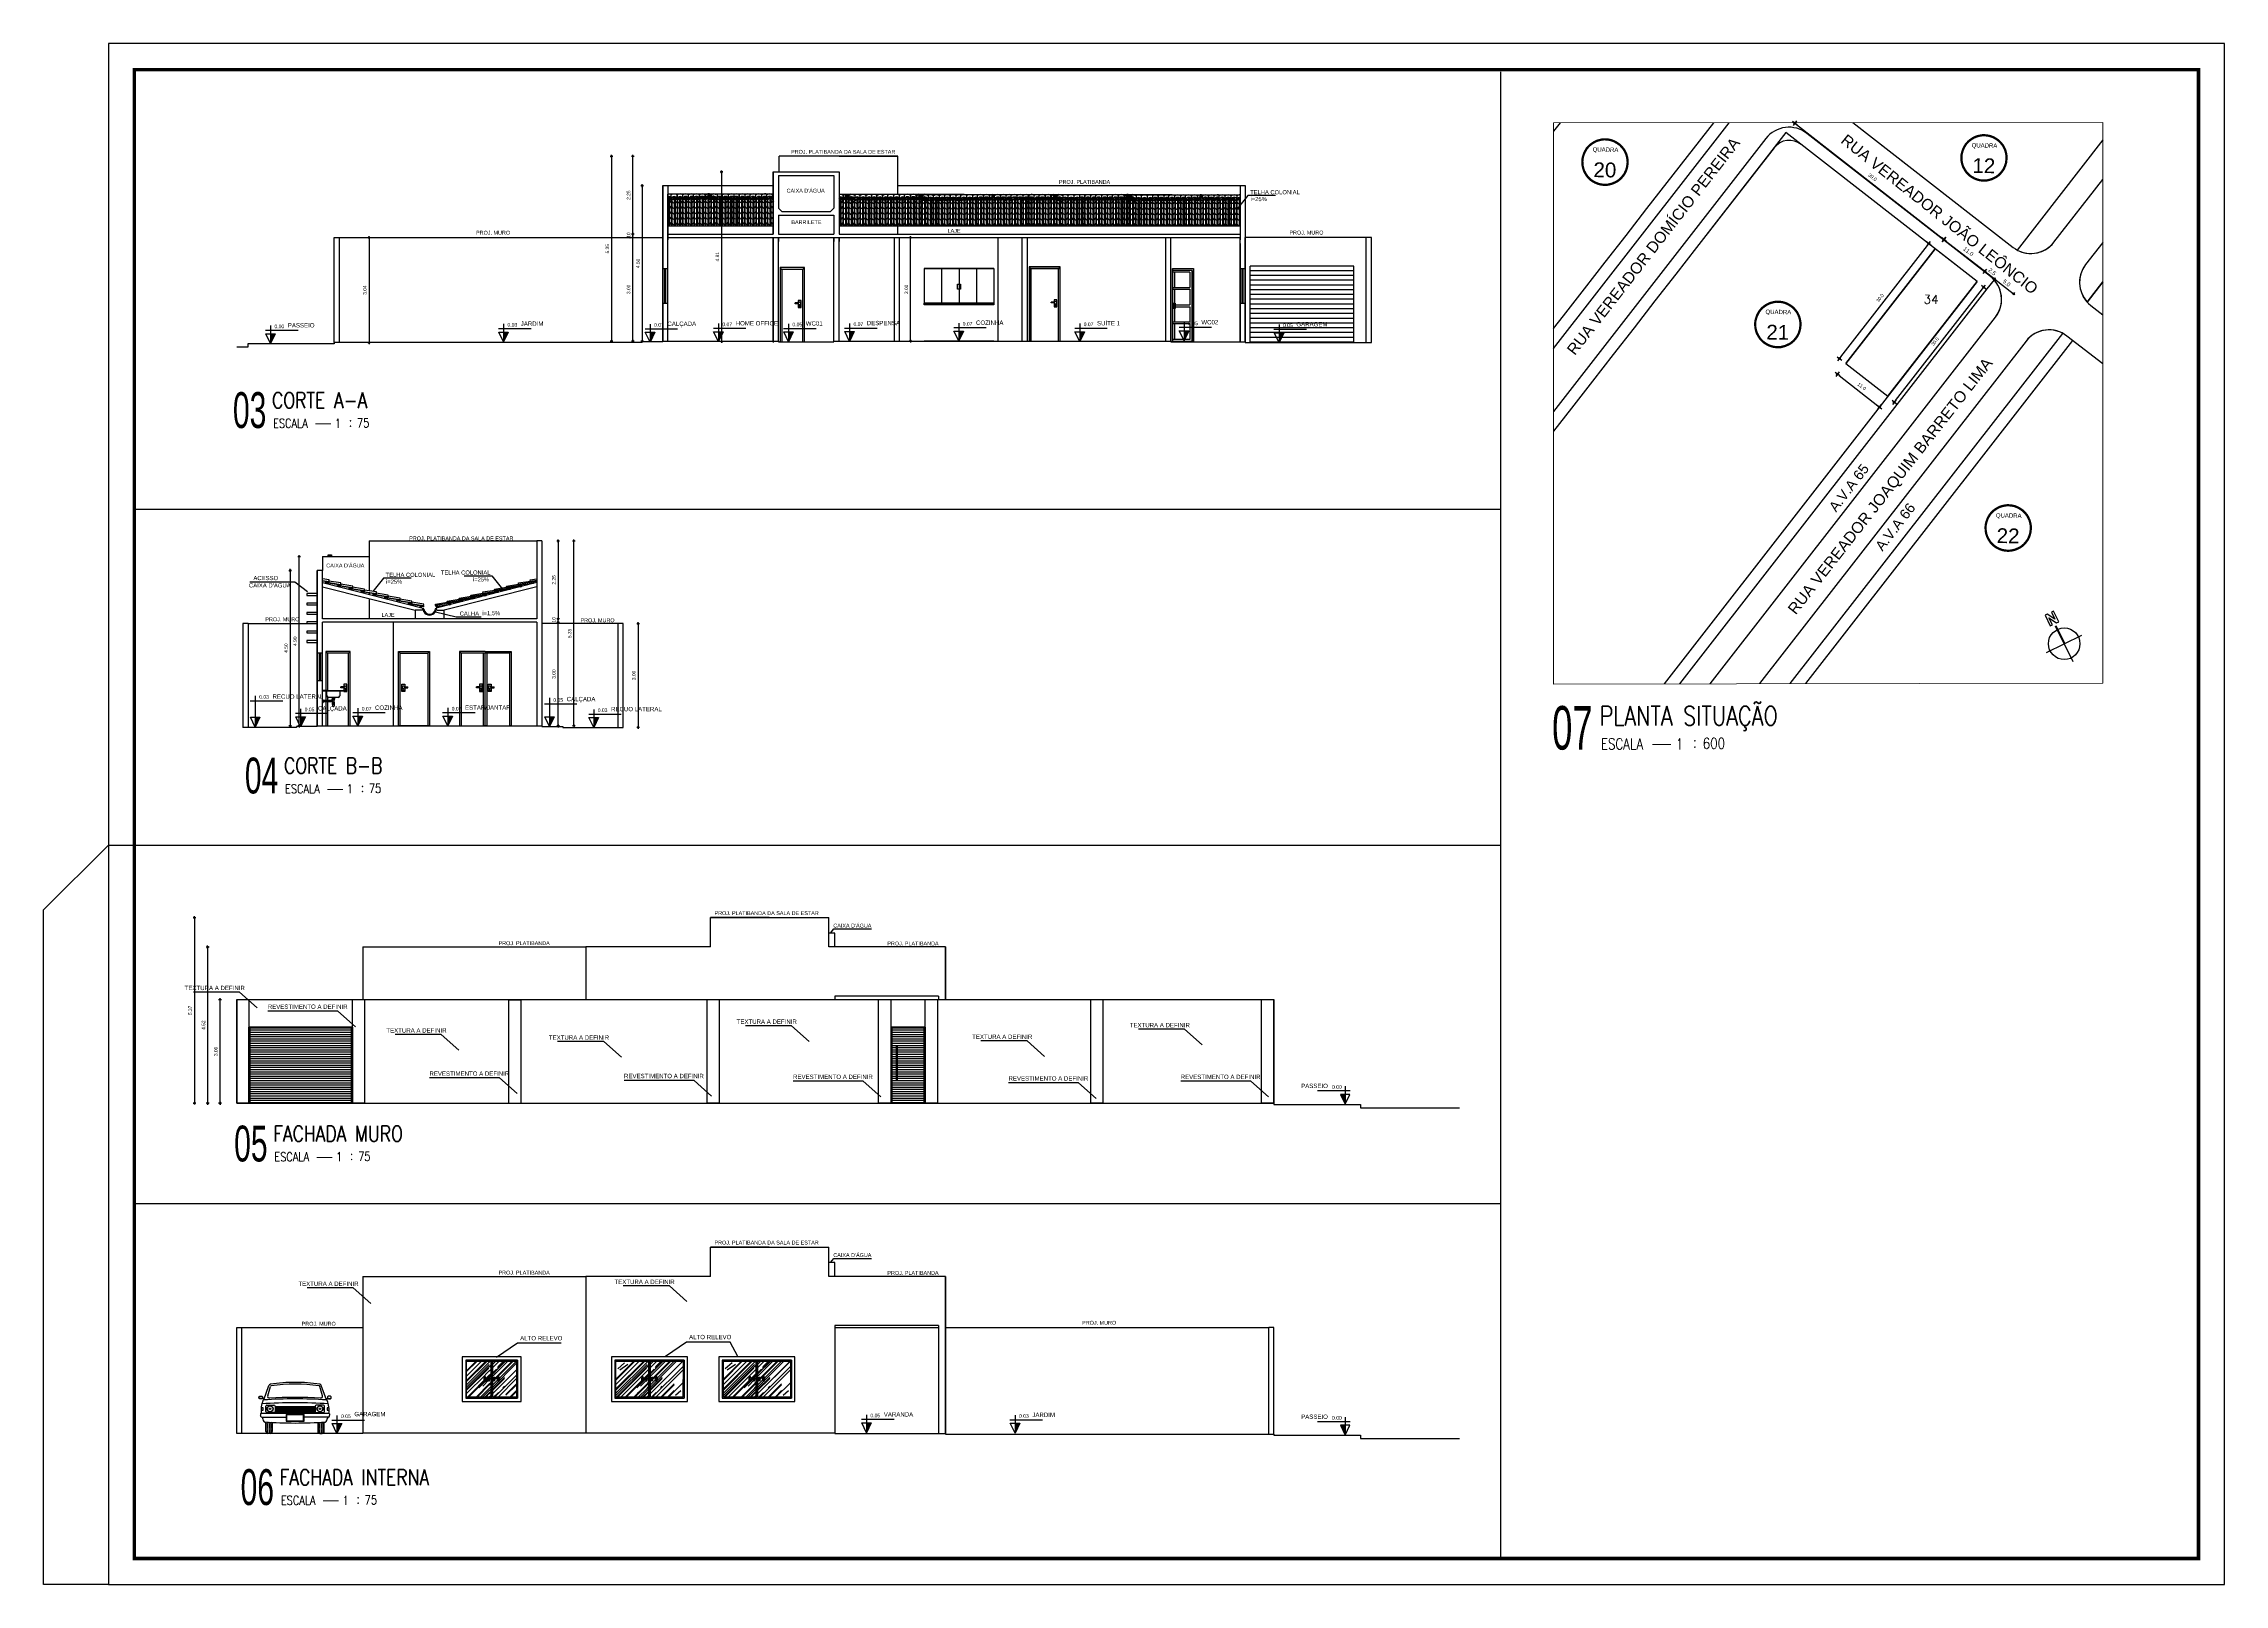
# Model space of a CAD drawing. Header units: millimetres. Extents: x 2426 to 2585, y 1215 to 1309.
# Drawn here: x 2426.1 to 2489.2, y 1214.9 to 1259.4 of the extents above; entities that cross this region are included whole.
import ezdxf
from ezdxf.enums import TextEntityAlignment as Align

# ---------------------------------------------------------------- set-up
doc = ezdxf.new("R2010")
doc.units = ezdxf.units.MM
for name, pattern in [('CONTINUO', [0]), ('HIDDEN', [0.375, 0.25, -0.125]), ('HIDDEN2', [0.1875, 0.125, -0.0625])]:
    doc.linetypes.add(name, pattern=pattern)
for name, color, linetype in [('02', 2, 'Continuous'), ('A-PEN-B', 5, 'Continuous'), ('A-PEN-C', 4, 'Continuous'), ('A-PEN-G', 3, 'Continuous'), ('A-PEN-M', 6, 'Continuous'), ('BANHO_COZINHA', 7, 'Continuous'), ('Bra-Rua Calçadas', 1, 'Continuous'), ('Calçada', 1, 'Continuous'), ('COTAS', 7, 'Continuous'), ('DIVERSOS', 4, 'Continuous'), ('GR_PENA_FINA', 7, 'Continuous'), ('GR_PENA_MEDIA', 7, 'Continuous'), ('Lotes', 2, 'Continuous'), ('Nomes de Ruas', 3, 'Continuous'), ('Numero de lotes', 5, 'Continuous'), ('númeraçãoquadras', 4, 'Continuous'), ('PAGPISO', 8, 'Continuous'), ('PAISAGEM', 7, 'Continuous'), ('parede', 2, 'Continuous'), ('PISO', 8, 'Continuous'), ('PORTA2', 7, 'Continuous'), ('PORTAS', 3, 'Continuous'), ('proj', 8, 'HIDDEN'), ('projeção 02', 7, 'HIDDEN2'), ('telhas', 6, 'Continuous'), ('texto pequeno', 3, 'Continuous'), ('TEXTO0', 7, 'Continuous'), ('TEXTO2', 3, 'Continuous'), ('TUBULAÇÃO_ESGOTO', 6, 'Continuous'), ('TXT A.VERDES', 7, 'Continuous'), ('TXT_0', 7, 'Continuous'), ('V5', 4, 'Continuous'), ('Área Verde Alameda etc.', 92, 'Continuous'), ('Área Verde Geral', 98, 'Continuous')]:
    doc.layers.add(name, color=color, linetype=linetype)
for name, color, linetype, lineweight in [('E-TXT-G', 3, 'Continuous', 30), ('E-TXT-W', 7, 'Continuous', 15), ('E-TXT-Y', 2, 'Continuous', 40)]:
    doc.layers.add(name, color=color, linetype=linetype, lineweight=lineweight)
doc.styles.add('arcad1', font='romans.shx')
doc.styles.add('ARIAL', font='arial.ttf', dxfattribs={"height": 0.25})
doc.styles.add('CARIMBO_DADOS', font='arial.ttf', dxfattribs={"height": 0.1})
doc.styles.add('REG140', font='romans.shx', dxfattribs={"width": 0.8, "height": 0.35})
doc.styles.add('REG80', font='romans.shx', dxfattribs={"width": 0.8, "height": 0.1})
doc.styles.add('SANSSERIF', font='sas_____.pfb', dxfattribs={"height": 1})
doc.styles.add('SANSSERIF2', font='sanssb__.ttf', dxfattribs={"width": 0.8})
doc.styles.add('STYLE1', font='sanss___.ttf')
doc.dimstyles.new('COTAS_EXTERNAS', dxfattribs={"dimtxt": 0.1, "dimasz": 0.01, "dimexe": 0, "dimexo": 0, "dimgap": 0.07, "dimtad": 1, "dimzin": 5, "dimdsep": 46, "dimtxsty": 'CARIMBO_DADOS', "dimblk1": 'CIRCULOS', "dimblk2": 'CIRCULOS', "dimsah": 1, "dimcen": 0, "dimse1": 1, "dimse2": 1, "dimclrd": 8, "dimclre": 8, "dimclrt": 230, "dimadec": 0, "dimazin": 0, "dimtfac": 100, "dimtix": 1, "dimtmove": 2, "dimatfit": 3, "dimldrblk": 'CIRCULOS', "dimfxl": 0, "dimtolj": 1, "dimtzin": 5, "dimarcsym": 0})
doc.dimstyles.new('ESCALA50', dxfattribs={"dimtxt": 0.1, "dimasz": 0.06, "dimexe": 0.18, "dimexo": 0.06, "dimgap": 0.1, "dimtad": 1, "dimzin": 4, "dimdsep": 46, "dimtxsty": 'Standard', "dimblk1": 'BOLA', "dimblk2": 'BOLA', "dimsah": 1, "dimcen": -0.06, "dimse1": 1, "dimse2": 1, "dimclrd": 7, "dimclrt": 3, "dimadec": 0, "dimazin": 0, "dimtfac": 1, "dimtix": 1, "dimtmove": 0, "dimatfit": 3, "dimldrblk": 'BOLA', "dimfxl": 0, "dimtolj": 1, "dimtzin": 4, "dimarcsym": 0})

# ---------------------------------------------------------------- blocks, each defined once
blk = doc.blocks.new('IND_DES')
at = {"layer": 'E-TXT-W'}
blk.add_line((0.027, -0.243), (0.198, -0.243), dxfattribs=at)
at = {"layer": 'E-TXT-G', "style": 'REG80', "width": 0.8}
for s, p in [('ESCALA', (-0.446, -0.286)), ('1', (0.243, -0.286)), (':', (0.399, -0.271))]:
    blk.add_text(s, height=0.1, dxfattribs=at).set_placement(p)
blk.add_attdef('ESCALA', (0.49, -0.281), '', height=0.1, dxfattribs=at)
at = {"layer": 'E-TXT-W', "style": 'SANSSERIF2', "width": 0.6}
blk.add_attdef('00', text='', height=0.4, dxfattribs=at).set_placement((-0.708, -0.288), align=Align.CENTER)
at = {"layer": 'E-TXT-Y', "style": 'REG140', "width": 0.8}
for tag, p in [('PROJETO', (-0.456, 0.183)), ('DESENHO', (-0.458, -0.066))]:
    blk.add_attdef(tag, p, '', height=0.175, dxfattribs=at)
blk = doc.blocks.new('CIRCULOS')
at = {"layer": 'A-PEN-M'}
for p, q in [((-4, 0), (4, 0)), ((0, 4), (0, -4))]:
    blk.add_line(p, q, dxfattribs=at)
for radius in [2, 1]:
    blk.add_circle((0, 0), radius, dxfattribs=at)
blk = doc.blocks.new('*D231')
at = {"layer": 'A-PEN-B', "color": 8, "lineweight": -2, "ltscale": 0.25, "transparency": 16777216}
blk.add_line((2441.021, 1239.721), (2441.021, 1242.701), dxfattribs=at)
at = {"layer": 'Defpoints', "color": 0, "ltscale": 0.25, "transparency": 16777216}
for p in [(2440.406, 1242.711), (2441.021, 1242.711), (2440.556, 1239.711)]:
    blk.add_point(p, dxfattribs=at)
at = {"layer": 'A-PEN-B', "color": 8, "lineweight": -2, "ltscale": 0.25, "transparency": 16777216, "xscale": 0.01, "yscale": 0.01, "zscale": 0.01}
for p, rotation in [((2441.021, 1242.711), 90), ((2441.021, 1239.711), 270)]:
    blk.add_blockref('CIRCULOS', p, dxfattribs=dict(at, rotation=rotation))
at = {"layer": 'A-PEN-B', "color": 230, "ltscale": 0.25, "transparency": 16777216, "insert": (2440.9, 1241.211), "char_height": 0.1, "attachment_point": 5, "rotation": 90, "style": 'CARIMBO_DADOS'}
blk.add_mtext('\\A1;3.00', dxfattribs=at)
blk = doc.blocks.new('*D232')
at = {"layer": 'A-PEN-B', "color": 8, "lineweight": -2, "ltscale": 0.25, "transparency": 16777216}
for p, q in [((2441.021, 1242.821), (2441.021, 1242.831)), ((2441.021, 1242.711), (2441.021, 1242.811)), ((2441.021, 1242.701), (2441.021, 1242.691))]:
    blk.add_line(p, q, dxfattribs=at)
at = {"layer": 'Defpoints', "color": 0, "ltscale": 0.25, "transparency": 16777216}
for p in [(2440.406, 1242.811), (2440.406, 1242.711), (2441.021, 1242.811)]:
    blk.add_point(p, dxfattribs=at)
at = {"layer": 'A-PEN-B', "color": 8, "lineweight": -2, "ltscale": 0.25, "transparency": 16777216, "xscale": 0.01, "yscale": 0.01, "zscale": 0.01}
for p, rotation in [((2441.021, 1242.811), 270), ((2441.021, 1242.711), 90)]:
    blk.add_blockref('CIRCULOS', p, dxfattribs=dict(at, rotation=rotation))
at = {"layer": 'A-PEN-B', "color": 230, "ltscale": 0.25, "transparency": 16777216, "insert": (2440.9, 1242.761), "char_height": 0.1, "attachment_point": 5, "rotation": 90, "style": 'CARIMBO_DADOS'}
blk.add_mtext('\\A1;.10', dxfattribs=at)
blk = doc.blocks.new('NUM_quadra')
at = {"color": 6, "const_width": 0.02}
blk.add_lwpolyline([(-0.013, 0.2), (-0.034, 0.197), (-0.058, 0.191), (-0.078, 0.184), (-0.098, 0.174), (-0.121, 0.159), (-0.138, 0.145), (-0.152, 0.13), (-0.163, 0.117), (-0.176, 0.094), (-0.185, 0.075), (-0.194, 0.048), (-0.199, 0.024), (-0.2, 0), (-0.198, -0.03), (-0.192, -0.056), (-0.184, -0.079), (-0.171, -0.103), (-0.155, -0.127), (-0.139, -0.144), (-0.122, -0.159), (-0.105, -0.17), (-0.083, -0.182), (-0.053, -0.193), (-0.03, -0.198), (0, -0.2), (0.031, -0.198), (0.068, -0.188), (0.107, -0.169), (0.124, -0.157), (0.141, -0.142), (0.161, -0.118), (0.174, -0.099), (0.187, -0.071), (0.196, -0.039), (0.2, 0), (0.199, 0.021), (0.194, 0.047), (0.187, 0.071), (0.174, 0.098), (0.164, 0.115), (0.147, 0.135), (0.129, 0.153), (0.106, 0.169), (0.078, 0.184), (0.053, 0.193), (0.027, 0.198), (0, 0.2)], close=True, dxfattribs=at)
blk.add_circle((0, 0), 0.2)
at = {"color": 3, "insert": (-0.111, 0.129), "char_height": 0.038, "width": 0.2663, "attachment_point": 1, "style": 'STYLE1'}
blk.add_mtext('\\fArial|b0|i0|c0|p34;QUADRA', dxfattribs=at)
at = {"color": 3, "style": 'STYLE1'}
blk.add_attdef('00', text='', height=0.13, dxfattribs=at).set_placement((0, -0.133), align=Align.CENTER)
blk = doc.blocks.new('BOLA')
for p, q in [((-1.4, 0), (1.4, 0)), ((0, -1.4), (0, 1.4))]:
    blk.add_line(p, q)
blk.add_circle((0, 0), 0.452)
blk = doc.blocks.new('*D233')
at = {"layer": '02', "color": 7, "lineweight": -2, "transparency": 16777216}
blk.add_line((2478.074, 1249.846), (2479.197, 1248.972), dxfattribs=at)
at = {"layer": 'Defpoints', "color": 0, "transparency": 16777216}
for p in [(2478.267, 1250.191), (2479.244, 1248.935), (2479.484, 1249.243)]:
    blk.add_point(p, dxfattribs=at)
at = {"layer": '02', "color": 7, "lineweight": -2, "transparency": 16777216, "xscale": 0.06, "yscale": 0.06, "zscale": 0.06}
for p, rotation in [((2478.027, 1249.883), 142.0935771788393), ((2479.244, 1248.935), 322.0935771788393)]:
    blk.add_blockref('BOLA', p, dxfattribs=dict(at, rotation=rotation))
at = {"layer": '02', "color": 3, "lineweight": 30, "transparency": 16777216, "insert": (2478.728, 1249.527), "char_height": 0.1, "attachment_point": 5, "rotation": 322.09358}
blk.add_mtext('\\A1;11.0', dxfattribs=at)
blk = doc.blocks.new('*D145')
at = {"layer": '02', "color": 7, "lineweight": -2, "transparency": 16777216}
blk.add_line((2479.707, 1249.122), (2482.217, 1252.347), dxfattribs=at)
at = {"layer": 'Defpoints', "color": 0, "transparency": 16777216}
for p in [(2482.135, 1252.487), (2482.254, 1252.394), (2479.55, 1249.168)]:
    blk.add_point(p, dxfattribs=at)
at = {"layer": '02', "color": 7, "lineweight": -2, "transparency": 16777216, "xscale": 0.06, "yscale": 0.06, "zscale": 0.06}
for p, rotation in [((2482.254, 1252.394), 52.09357717133776), ((2479.67, 1249.075), 232.0935771713378)]:
    blk.add_blockref('BOLA', p, dxfattribs=dict(at, rotation=rotation))
at = {"layer": '02', "color": 3, "lineweight": 30, "transparency": 16777216, "insert": (2480.844, 1250.827), "char_height": 0.1, "attachment_point": 5, "rotation": 52.09358}
blk.add_mtext('\\A1;30.0', dxfattribs=at)
blk = doc.blocks.new('*D234')
at = {"layer": '02', "color": 7, "lineweight": -2, "transparency": 16777216}
blk.add_line((2478.118, 1250.382), (2480.629, 1253.606), dxfattribs=at)
at = {"layer": 'Defpoints', "color": 0, "transparency": 16777216}
for p in [(2480.666, 1253.654), (2480.851, 1253.51), (2478.267, 1250.191)]:
    blk.add_point(p, dxfattribs=at)
at = {"layer": '02', "color": 7, "lineweight": -2, "transparency": 16777216, "xscale": 0.06, "yscale": 0.06, "zscale": 0.06}
for p, rotation in [((2480.666, 1253.654), 52.09357717264321), ((2478.081, 1250.335), 232.0935771726432)]:
    blk.add_blockref('BOLA', p, dxfattribs=dict(at, rotation=rotation))
at = {"layer": '02', "color": 3, "lineweight": 30, "transparency": 16777216, "insert": (2479.255, 1252.086), "char_height": 0.1, "attachment_point": 5, "rotation": 52.09358}
blk.add_mtext('\\A1;30.0', dxfattribs=at)
blk = doc.blocks.new('*D146')
at = {"layer": '02', "color": 7, "lineweight": -2, "transparency": 16777216}
blk.add_line((2476.838, 1257.102), (2481.058, 1253.816), dxfattribs=at)
at = {"layer": 'Defpoints', "color": 0, "transparency": 16777216}
for p in [(2476.671, 1256.985), (2480.986, 1253.625), (2481.105, 1253.779)]:
    blk.add_point(p, dxfattribs=at)
at = {"layer": '02', "color": 7, "lineweight": -2, "transparency": 16777216, "xscale": 0.06, "yscale": 0.06, "zscale": 0.06}
for p, rotation in [((2476.791, 1257.138), 142.0935771762429), ((2481.105, 1253.779), 322.0935771762428)]:
    blk.add_blockref('BOLA', p, dxfattribs=dict(at, rotation=rotation))
at = {"layer": '02', "color": 3, "lineweight": 30, "transparency": 16777216, "insert": (2479.04, 1255.577), "char_height": 0.1, "attachment_point": 5, "rotation": 322.09358}
blk.add_mtext('\\A1;39.0', dxfattribs=at)
blk = doc.blocks.new('NORTE-flat-1-flat-1')
at = {"color": 3}
for p, q in [((-22.3, -10.7), (22.3, 10.7)), ((0, 0), (10.7, -22.3))]:
    blk.add_line(p, q, dxfattribs=at)
at = {"color": 6}
for p, q in [((0, 0), (-10.7, 22.3)), ((0.9, 0.4), (-9.8, 22.7))]:
    blk.add_line(p, q, dxfattribs=at)
blk.add_lwpolyline([(-23.8, 35.9), (-17.4, 22.5), (-14.7, 23.8), (-19, 32.7), (-9.4, 26.4), (-6.7, 27.6), (-13.1, 41.1), (-15.8, 39.8), (-11.5, 30.8), (-21.2, 37.2)], close=True, dxfattribs=at)
at = {"color": 3}
blk.add_circle((0, 0), 19.8, dxfattribs=at)
blk = doc.blocks.new('Norte1-flat-1-flat-1')
at = {"layer": 'Área Verde Geral'}
blk.add_blockref('NORTE-flat-1-flat-1', (0, 0), dxfattribs=at)
blk = doc.blocks.new('*D265')
at = {"layer": 'A-PEN-B', "color": 8, "lineweight": -2, "ltscale": 0.25, "transparency": 16777216}
blk.add_line((2435.555, 1253.824), (2435.555, 1250.804), dxfattribs=at)
at = {"layer": 'Defpoints', "color": 0, "ltscale": 0.25, "transparency": 16777216}
for p in [(2434.697, 1253.834), (2434.697, 1250.794), (2435.555, 1250.794)]:
    blk.add_point(p, dxfattribs=at)
at = {"layer": 'A-PEN-B', "color": 8, "lineweight": -2, "ltscale": 0.25, "transparency": 16777216, "xscale": 0.01, "yscale": 0.01, "zscale": 0.01}
for p, rotation in [((2435.555, 1253.834), 90), ((2435.555, 1250.794), 270)]:
    blk.add_blockref('CIRCULOS', p, dxfattribs=dict(at, rotation=rotation))
at = {"layer": 'A-PEN-B', "color": 230, "ltscale": 0.25, "transparency": 16777216, "insert": (2435.434, 1252.314), "char_height": 0.1, "attachment_point": 5, "rotation": 90, "style": 'CARIMBO_DADOS'}
blk.add_mtext('\\A1;3.04', dxfattribs=at)
blk = doc.blocks.new('*D266')
at = {"layer": 'A-PEN-B', "color": 8, "lineweight": -2, "ltscale": 0.25, "transparency": 16777216}
blk.add_line((2451.215, 1250.844), (2451.215, 1253.824), dxfattribs=at)
at = {"layer": 'Defpoints', "color": 0, "ltscale": 0.25, "transparency": 16777216}
for p in [(2450.897, 1253.834), (2451.215, 1253.834), (2450.897, 1250.834)]:
    blk.add_point(p, dxfattribs=at)
at = {"layer": 'A-PEN-B', "color": 8, "lineweight": -2, "ltscale": 0.25, "transparency": 16777216, "xscale": 0.01, "yscale": 0.01, "zscale": 0.01}
for p, rotation in [((2451.215, 1253.834), 90), ((2451.215, 1250.834), 270)]:
    blk.add_blockref('CIRCULOS', p, dxfattribs=dict(at, rotation=rotation))
at = {"layer": 'A-PEN-B', "color": 230, "ltscale": 0.25, "transparency": 16777216, "insert": (2451.094, 1252.334), "char_height": 0.1, "attachment_point": 5, "rotation": 90, "style": 'CARIMBO_DADOS'}
blk.add_mtext('\\A1;3.00', dxfattribs=at)
blk = doc.blocks.new('*D177')
at = {"layer": 'A-PEN-B', "color": 8, "lineweight": -2, "ltscale": 0.25, "transparency": 16777216}
blk.add_line((2442.569, 1256.174), (2442.569, 1250.844), dxfattribs=at)
at = {"layer": 'Defpoints', "color": 0, "ltscale": 0.25, "transparency": 16777216}
for p in [(2447.417, 1256.184), (2442.569, 1250.834), (2444.047, 1250.834)]:
    blk.add_point(p, dxfattribs=at)
at = {"layer": 'A-PEN-B', "color": 8, "lineweight": -2, "ltscale": 0.25, "transparency": 16777216, "xscale": 0.01, "yscale": 0.01, "zscale": 0.01}
for p, rotation in [((2442.569, 1256.184), 90), ((2442.569, 1250.834), 270)]:
    blk.add_blockref('CIRCULOS', p, dxfattribs=dict(at, rotation=rotation))
at = {"layer": 'A-PEN-B', "color": 230, "ltscale": 0.25, "transparency": 16777216, "insert": (2442.448, 1253.509), "char_height": 0.1, "attachment_point": 5, "rotation": 90, "style": 'CARIMBO_DADOS'}
blk.add_mtext('\\A1;5.35', dxfattribs=at)
blk = doc.blocks.new('*D178')
at = {"layer": 'A-PEN-B', "color": 8, "lineweight": -2, "ltscale": 0.25, "transparency": 16777216}
blk.add_line((2443.337, 1242.661), (2443.337, 1239.681), dxfattribs=at)
at = {"layer": 'Defpoints', "color": 0, "ltscale": 0.25, "transparency": 16777216}
for p in [(2442.906, 1242.671), (2442.906, 1239.671), (2443.337, 1239.671)]:
    blk.add_point(p, dxfattribs=at)
at = {"layer": 'A-PEN-B', "color": 8, "lineweight": -2, "ltscale": 0.25, "transparency": 16777216, "xscale": 0.01, "yscale": 0.01, "zscale": 0.01}
for p, rotation in [((2443.337, 1242.671), 90), ((2443.337, 1239.671), 270)]:
    blk.add_blockref('CIRCULOS', p, dxfattribs=dict(at, rotation=rotation))
at = {"layer": 'A-PEN-B', "color": 230, "ltscale": 0.25, "transparency": 16777216, "insert": (2443.216, 1241.171), "char_height": 0.1, "attachment_point": 5, "rotation": 90, "style": 'CARIMBO_DADOS'}
blk.add_mtext('\\A1;3.00', dxfattribs=at)
blk = doc.blocks.new('*D267')
at = {"layer": 'A-PEN-B', "color": 8, "lineweight": -2, "ltscale": 0.25, "transparency": 16777216}
blk.add_line((2441.021, 1245.05), (2441.021, 1242.821), dxfattribs=at)
at = {"layer": 'Defpoints', "color": 0, "ltscale": 0.25, "transparency": 16777216}
for p in [(2440.556, 1245.06), (2440.406, 1242.811), (2441.021, 1242.811)]:
    blk.add_point(p, dxfattribs=at)
at = {"layer": 'A-PEN-B', "color": 8, "lineweight": -2, "ltscale": 0.25, "transparency": 16777216, "xscale": 0.01, "yscale": 0.01, "zscale": 0.01}
for p, rotation in [((2441.021, 1245.06), 90), ((2441.021, 1242.811), 270)]:
    blk.add_blockref('CIRCULOS', p, dxfattribs=dict(at, rotation=rotation))
at = {"layer": 'A-PEN-B', "color": 230, "ltscale": 0.25, "transparency": 16777216, "insert": (2440.9, 1243.936), "char_height": 0.1, "attachment_point": 5, "rotation": 90, "style": 'CARIMBO_DADOS'}
blk.add_mtext('\\A1;2.25', dxfattribs=at)
blk = doc.blocks.new('Adc_nivelelev')
blk.add_hatch(color=256).paths.add_polyline_path([(0, 0), (0.131, 0.271), (0, 0.271)])
for p, q in [((-0.138, 0.368), (0.76, 0.368)), ((0, 0.495), (0, 0))]:
    blk.add_line(p, q)
blk.add_lwpolyline([(-0.131, 0.271), (0.131, 0.271), (0, 0)], close=True)
at = {"flags": 8}
blk.add_attdef('NIVEL', (0.111, 0.424), '', height=0.1, dxfattribs=at)
blk = doc.blocks.new('*D179')
at = {"layer": 'A-PEN-B', "color": 8, "lineweight": -2, "ltscale": 0.25, "transparency": 16777216}
blk.add_line((2443.181, 1250.844), (2443.181, 1253.824), dxfattribs=at)
at = {"layer": 'Defpoints', "color": 0, "ltscale": 0.25, "transparency": 16777216}
for p in [(2443.181, 1253.834), (2444.736, 1253.834), (2444.736, 1250.834)]:
    blk.add_point(p, dxfattribs=at)
at = {"layer": 'A-PEN-B', "color": 8, "lineweight": -2, "ltscale": 0.25, "transparency": 16777216, "xscale": 0.01, "yscale": 0.01, "zscale": 0.01}
for p, rotation in [((2443.181, 1253.834), 90), ((2443.181, 1250.834), 270)]:
    blk.add_blockref('CIRCULOS', p, dxfattribs=dict(at, rotation=rotation))
at = {"layer": 'A-PEN-B', "color": 230, "ltscale": 0.25, "transparency": 16777216, "insert": (2443.06, 1252.334), "char_height": 0.1, "attachment_point": 5, "rotation": 90, "style": 'CARIMBO_DADOS'}
blk.add_mtext('\\A1;3.00', dxfattribs=at)
blk = doc.blocks.new('*D180')
at = {"layer": 'A-PEN-B', "color": 8, "lineweight": -2, "ltscale": 0.25, "transparency": 16777216}
for p, q in [((2443.181, 1253.944), (2443.181, 1253.954)), ((2443.181, 1253.834), (2443.181, 1253.934)), ((2443.181, 1253.824), (2443.181, 1253.814))]:
    blk.add_line(p, q, dxfattribs=at)
at = {"layer": 'Defpoints', "color": 0, "ltscale": 0.25, "transparency": 16777216}
for p in [(2443.181, 1253.934), (2444.886, 1253.934), (2444.886, 1253.834)]:
    blk.add_point(p, dxfattribs=at)
at = {"layer": 'A-PEN-B', "color": 8, "lineweight": -2, "ltscale": 0.25, "transparency": 16777216, "xscale": 0.01, "yscale": 0.01, "zscale": 0.01}
for p, rotation in [((2443.181, 1253.934), 270), ((2443.181, 1253.834), 90)]:
    blk.add_blockref('CIRCULOS', p, dxfattribs=dict(at, rotation=rotation))
at = {"layer": 'A-PEN-B', "color": 230, "ltscale": 0.25, "transparency": 16777216, "insert": (2443.06, 1253.884), "char_height": 0.1, "attachment_point": 5, "rotation": 90, "style": 'CARIMBO_DADOS'}
blk.add_mtext('\\A1;.10', dxfattribs=at)
blk = doc.blocks.new('*D181')
at = {"layer": 'A-PEN-B', "color": 8, "lineweight": -2, "ltscale": 0.25, "transparency": 16777216}
blk.add_line((2443.181, 1253.944), (2443.181, 1256.174), dxfattribs=at)
at = {"layer": 'Defpoints', "color": 0, "ltscale": 0.25, "transparency": 16777216}
for p in [(2443.181, 1256.184), (2447.417, 1256.184), (2444.886, 1253.934)]:
    blk.add_point(p, dxfattribs=at)
at = {"layer": 'A-PEN-B', "color": 8, "lineweight": -2, "ltscale": 0.25, "transparency": 16777216, "xscale": 0.01, "yscale": 0.01, "zscale": 0.01}
for p, rotation in [((2443.181, 1256.184), 90), ((2443.181, 1253.934), 270)]:
    blk.add_blockref('CIRCULOS', p, dxfattribs=dict(at, rotation=rotation))
at = {"layer": 'A-PEN-B', "color": 230, "ltscale": 0.25, "transparency": 16777216, "insert": (2443.06, 1255.059), "char_height": 0.1, "attachment_point": 5, "rotation": 90, "style": 'CARIMBO_DADOS'}
blk.add_mtext('\\A1;2.25', dxfattribs=at)
blk = doc.blocks.new('*D268')
at = {"layer": 'A-PEN-B', "color": 8, "lineweight": -2, "ltscale": 0.25, "transparency": 16777216}
blk.add_line((2441.477, 1239.721), (2441.477, 1245.05), dxfattribs=at)
at = {"layer": 'Defpoints', "color": 0, "ltscale": 0.25, "transparency": 16777216}
for p in [(2440.556, 1245.06), (2441.477, 1245.06), (2440.556, 1239.711)]:
    blk.add_point(p, dxfattribs=at)
at = {"layer": 'A-PEN-B', "color": 8, "lineweight": -2, "ltscale": 0.25, "transparency": 16777216, "xscale": 0.01, "yscale": 0.01, "zscale": 0.01}
for p, rotation in [((2441.477, 1245.06), 90), ((2441.477, 1239.711), 270)]:
    blk.add_blockref('CIRCULOS', p, dxfattribs=dict(at, rotation=rotation))
at = {"layer": 'A-PEN-B', "color": 230, "ltscale": 0.25, "transparency": 16777216, "insert": (2441.356, 1242.386), "char_height": 0.1, "attachment_point": 5, "rotation": 90, "style": 'CARIMBO_DADOS'}
blk.add_mtext('\\A1;5.35', dxfattribs=at)
blk = doc.blocks.new('*D269')
at = {"layer": 'A-PEN-B', "color": 8, "lineweight": -2, "ltscale": 0.25, "transparency": 16777216}
blk.add_line((2433.535, 1239.721), (2433.535, 1244.601), dxfattribs=at)
at = {"layer": 'Defpoints', "color": 0, "ltscale": 0.25, "transparency": 16777216}
for p in [(2433.535, 1244.611), (2434.206, 1244.611), (2434.206, 1239.711)]:
    blk.add_point(p, dxfattribs=at)
at = {"layer": 'A-PEN-B', "color": 8, "lineweight": -2, "ltscale": 0.25, "transparency": 16777216, "xscale": 0.01, "yscale": 0.01, "zscale": 0.01}
for p, rotation in [((2433.535, 1244.611), 90), ((2433.535, 1239.711), 270)]:
    blk.add_blockref('CIRCULOS', p, dxfattribs=dict(at, rotation=rotation))
at = {"layer": 'A-PEN-B', "color": 230, "ltscale": 0.25, "transparency": 16777216, "insert": (2433.414, 1242.161), "char_height": 0.1, "attachment_point": 5, "rotation": 90, "style": 'CARIMBO_DADOS'}
blk.add_mtext('\\A1;4.90', dxfattribs=at)
blk = doc.blocks.new('*D270')
at = {"layer": 'A-PEN-B', "color": 8, "lineweight": -2, "ltscale": 0.25, "transparency": 16777216}
blk.add_line((2433.274, 1244.2), (2433.274, 1239.721), dxfattribs=at)
at = {"layer": 'Defpoints', "color": 0, "ltscale": 0.25, "transparency": 16777216}
for p in [(2434.056, 1244.21), (2433.274, 1239.711), (2434.056, 1239.711)]:
    blk.add_point(p, dxfattribs=at)
at = {"layer": 'A-PEN-B', "color": 8, "lineweight": -2, "ltscale": 0.25, "transparency": 16777216, "xscale": 0.01, "yscale": 0.01, "zscale": 0.01}
for p, rotation in [((2433.274, 1244.21), 90), ((2433.274, 1239.711), 270)]:
    blk.add_blockref('CIRCULOS', p, dxfattribs=dict(at, rotation=rotation))
at = {"layer": 'A-PEN-B', "color": 230, "ltscale": 0.25, "transparency": 16777216, "insert": (2433.153, 1241.961), "char_height": 0.1, "attachment_point": 5, "rotation": 90, "style": 'CARIMBO_DADOS'}
blk.add_mtext('\\A1;4.50', dxfattribs=at)
blk = doc.blocks.new('*D271')
at = {"layer": 'A-PEN-B', "color": 8, "lineweight": -2, "ltscale": 0.25, "transparency": 16777216}
blk.add_line((2445.751, 1255.724), (2445.751, 1250.836), dxfattribs=at)
at = {"layer": 'Defpoints', "color": 0, "ltscale": 0.25, "transparency": 16777216}
for p in [(2447.247, 1255.734), (2445.751, 1250.826), (2447.247, 1250.826)]:
    blk.add_point(p, dxfattribs=at)
at = {"layer": 'A-PEN-B', "color": 8, "lineweight": -2, "ltscale": 0.25, "transparency": 16777216, "xscale": 0.01, "yscale": 0.01, "zscale": 0.01}
for p, rotation in [((2445.751, 1255.734), 90), ((2445.751, 1250.826), 270)]:
    blk.add_blockref('CIRCULOS', p, dxfattribs=dict(at, rotation=rotation))
at = {"layer": 'A-PEN-B', "color": 230, "ltscale": 0.25, "transparency": 16777216, "insert": (2445.629, 1253.28), "char_height": 0.1, "attachment_point": 5, "rotation": 90, "style": 'CARIMBO_DADOS'}
blk.add_mtext('\\A1;4.91', dxfattribs=at)
blk = doc.blocks.new('*D272')
at = {"layer": 'A-PEN-B', "color": 8, "lineweight": -2, "ltscale": 0.25, "transparency": 16777216}
blk.add_line((2443.456, 1255.324), (2443.456, 1250.844), dxfattribs=at)
at = {"layer": 'Defpoints', "color": 0, "ltscale": 0.25, "transparency": 16777216}
for p in [(2444.047, 1255.334), (2443.456, 1250.834), (2444.047, 1250.834)]:
    blk.add_point(p, dxfattribs=at)
at = {"layer": 'A-PEN-B', "color": 8, "lineweight": -2, "ltscale": 0.25, "transparency": 16777216, "xscale": 0.01, "yscale": 0.01, "zscale": 0.01}
for p, rotation in [((2443.456, 1255.334), 90), ((2443.456, 1250.834), 270)]:
    blk.add_blockref('CIRCULOS', p, dxfattribs=dict(at, rotation=rotation))
at = {"layer": 'A-PEN-B', "color": 230, "ltscale": 0.25, "transparency": 16777216, "insert": (2443.335, 1253.084), "char_height": 0.1, "attachment_point": 5, "rotation": 90, "style": 'CARIMBO_DADOS'}
blk.add_mtext('\\A1;4.50', dxfattribs=at)
blk = doc.blocks.new('*D183')
at = {"layer": 'A-PEN-B', "color": 8, "lineweight": -2, "ltscale": 0.25, "transparency": 16777216}
blk.add_line((2431.244, 1228.81), (2431.244, 1231.79), dxfattribs=at)
at = {"layer": 'Defpoints', "color": 0, "ltscale": 0.25, "transparency": 16777216}
for p in [(2431.244, 1231.8), (2432.648, 1231.8), (2432.648, 1228.8)]:
    blk.add_point(p, dxfattribs=at)
at = {"layer": 'A-PEN-B', "color": 8, "lineweight": -2, "ltscale": 0.25, "transparency": 16777216, "xscale": 0.01, "yscale": 0.01, "zscale": 0.01}
for p, rotation in [((2431.244, 1231.8), 90), ((2431.244, 1228.8), 270)]:
    blk.add_blockref('CIRCULOS', p, dxfattribs=dict(at, rotation=rotation))
at = {"layer": 'A-PEN-B', "color": 230, "ltscale": 0.25, "transparency": 16777216, "insert": (2431.123, 1230.3), "char_height": 0.1, "attachment_point": 5, "rotation": 90, "style": 'CARIMBO_DADOS'}
blk.add_mtext('\\A1;3.00', dxfattribs=at)
blk = doc.blocks.new('*D184')
at = {"layer": 'A-PEN-B', "color": 8, "lineweight": -2, "ltscale": 0.25, "transparency": 16777216}
blk.add_line((2430.886, 1233.31), (2430.886, 1228.81), dxfattribs=at)
at = {"layer": 'Defpoints', "color": 0, "ltscale": 0.25, "transparency": 16777216}
for p in [(2435.547, 1233.32), (2430.886, 1228.8), (2435.547, 1228.8)]:
    blk.add_point(p, dxfattribs=at)
at = {"layer": 'A-PEN-B', "color": 8, "lineweight": -2, "ltscale": 0.25, "transparency": 16777216, "xscale": 0.01, "yscale": 0.01, "zscale": 0.01}
for p, rotation in [((2430.886, 1233.32), 90), ((2430.886, 1228.8), 270)]:
    blk.add_blockref('CIRCULOS', p, dxfattribs=dict(at, rotation=rotation))
at = {"layer": 'A-PEN-B', "color": 230, "ltscale": 0.25, "transparency": 16777216, "insert": (2430.765, 1231.06), "char_height": 0.1, "attachment_point": 5, "rotation": 90, "style": 'CARIMBO_DADOS'}
blk.add_mtext('\\A1;4.52', dxfattribs=at)
blk = doc.blocks.new('*D185')
at = {"layer": 'A-PEN-B', "color": 8, "lineweight": -2, "ltscale": 0.25, "transparency": 16777216}
blk.add_line((2430.503, 1234.16), (2430.503, 1228.811), dxfattribs=at)
at = {"layer": 'Defpoints', "color": 0, "ltscale": 0.25, "transparency": 16777216}
for p in [(2431.054, 1234.17), (2430.503, 1228.801), (2431.133, 1228.801)]:
    blk.add_point(p, dxfattribs=at)
at = {"layer": 'A-PEN-B', "color": 8, "lineweight": -2, "ltscale": 0.25, "transparency": 16777216, "xscale": 0.01, "yscale": 0.01, "zscale": 0.01}
for p, rotation in [((2430.503, 1234.17), 90), ((2430.503, 1228.801), 270)]:
    blk.add_blockref('CIRCULOS', p, dxfattribs=dict(at, rotation=rotation))
at = {"layer": 'A-PEN-B', "color": 230, "ltscale": 0.25, "transparency": 16777216, "insert": (2430.382, 1231.486), "char_height": 0.1, "attachment_point": 5, "rotation": 90, "style": 'CARIMBO_DADOS'}
blk.add_mtext('\\A1;5.37', dxfattribs=at)
blk = doc.blocks.new('_JAN-SETA')
blk.add_lwpolyline([(0, 0), (7.5, 7.9026), (7.5, 3.5), (11.5, 3.5), (11.5, -3.5), (7.5, -3.5), (7.5, -7.9026)], close=True)
blk = doc.blocks.new('A$C0D7F6D15')
for p, q in [((0.138, 0.969), (0.287, 1.383)), ((0.252, 1.09), (0.329, 1.357)), ((1.836, 1.09), (1.759, 1.357)), ((1.95, 0.969), (1.801, 1.383)), ((0.142, 0.979), (0.098, 1.013)), ((0.147, 0.992), (0.105, 1.024)), ((0.197, 0.638), (0.197, 0.784)), ((0.23, 0.817), (0.433, 0.817)), ((0.466, 0.784), (0.466, 0.638)), ((1.622, 0.77), (0.466, 0.77)), ((1.622, 0.745), (0.466, 0.745)), ((1.622, 0.716), (0.466, 0.716)), ((1.622, 0.691), (0.466, 0.691)), ((1.622, 0.678), (0.466, 0.678)), ((1.622, 0.653), (0.466, 0.653)), ((1.622, 0.784), (1.622, 0.638)), ((1.858, 0.817), (1.655, 0.817)), ((1.87, 0.817), (1.655, 0.817)), ((1.891, 0.638), (1.891, 0.784)), ((1.941, 0.992), (1.983, 1.024)), ((1.946, 0.979), (1.99, 1.013)), ((2.016, 0.58), (0.072, 0.58)), ((0.081, 0.472), (0.797, 0.472)), ((0.199, 0.06), (0.199, 0.328)), ((0.433, 0.605), (0.23, 0.605)), ((0.326, 0), (0.259, 0)), ((0.386, 0.317), (0.386, 0.06)), ((0.433, 0.605), (1.858, 0.605)), ((1.622, 0.624), (0.466, 0.624)), ((2.007, 0.472), (1.291, 0.472)), ((1.655, 0.605), (1.858, 0.605)), ((1.702, 0.317), (1.702, 0.06)), ((1.762, 0), (1.829, 0)), ((1.889, 0.06), (1.889, 0.328))]:
    blk.add_line(p, q)
for points in [[(0.098, 1.013, -0.206171), (0.074, 1.002), (0.033, 1.002, -0.414214), (0, 1.035), (0, 1.048, -0.414214), (0.033, 1.081), (0.074, 1.081, -0.414214), (0.107, 1.048), (0.107, 1.035, -0.090619), (0.105, 1.024, -0.090619)], [(1.99, 1.013, 0.206171), (2.014, 1.002), (2.055, 1.002, 0.414214), (2.088, 1.035), (2.088, 1.048, 0.414214), (2.055, 1.081), (2.014, 1.081, 0.414214), (1.981, 1.048), (1.981, 1.035, 0.090619), (1.983, 1.024, 0.090619)]]:
    blk.add_lwpolyline(points, format="xyb")
for points in [[(0.074, 1.005), (0.033, 1.005, -0.414214), (0.002, 1.035), (0.002, 1.048, -0.414214), (0.033, 1.078), (0.074, 1.078, -0.414214), (0.105, 1.048), (0.105, 1.035, -0.414214)], [(2.014, 1.005), (2.055, 1.005, 0.414214), (2.086, 1.035), (2.086, 1.048, 0.414214), (2.055, 1.078), (2.014, 1.078, 0.414214), (1.983, 1.048), (1.983, 1.035, 0.414214)]]:
    blk.add_lwpolyline(points, format="xyb", close=True)
for points in [[(0.065, 0.674), (0.125, 0.674), (0.125, 0.738), (0.065, 0.738)], [(1.968, 0.674), (2.028, 0.674), (2.028, 0.738), (1.968, 0.738)], [(0.785, 0.352), (1.303, 0.352), (1.303, 0.548), (0.785, 0.548)], [(0.797, 0.364), (1.291, 0.364), (1.291, 0.536), (0.797, 0.536)]]:
    blk.add_lwpolyline(points, close=True)
for points in [[(0.229, 0.289), (0.249, 0.271), (0.23, 0.258)], [(0.229, 0.258), (0.249, 0.241), (0.23, 0.228)], [(0.229, 0.228), (0.249, 0.211), (0.23, 0.197)], [(0.229, 0.198), (0.249, 0.18), (0.23, 0.167)], [(0.229, 0.167), (0.249, 0.15), (0.23, 0.137)], [(0.229, 0.137), (0.249, 0.12), (0.23, 0.106)], [(0.229, 0.107), (0.249, 0.089), (0.23, 0.076)], [(0.229, 0.076), (0.249, 0.059), (0.23, 0.046)], [(0.229, 0.046), (0.249, 0.029), (0.23, 0.015)], [(0.235, 0.325), (0.249, 0.302), (0.23, 0.288)], [(0.301, 0.319), (0.282, 0.302), (0.301, 0.288)], [(0.301, 0.289), (0.282, 0.271), (0.301, 0.258)], [(0.301, 0.258), (0.282, 0.241), (0.301, 0.228)], [(0.301, 0.228), (0.282, 0.211), (0.301, 0.197)], [(0.301, 0.198), (0.282, 0.18), (0.301, 0.167)], [(0.301, 0.167), (0.282, 0.15), (0.301, 0.137)], [(0.301, 0.137), (0.282, 0.12), (0.301, 0.106)], [(0.301, 0.107), (0.282, 0.089), (0.301, 0.076)], [(0.301, 0.076), (0.282, 0.059), (0.301, 0.046)], [(0.301, 0.046), (0.282, 0.029), (0.301, 0.015)], [(0.356, 0.319), (0.336, 0.302), (0.356, 0.288)], [(0.356, 0.289), (0.336, 0.271), (0.356, 0.258)], [(0.356, 0.258), (0.336, 0.241), (0.356, 0.228)], [(0.356, 0.228), (0.336, 0.211), (0.356, 0.197)], [(0.356, 0.198), (0.336, 0.18), (0.356, 0.167)], [(0.356, 0.167), (0.336, 0.15), (0.356, 0.137)], [(0.356, 0.137), (0.336, 0.12), (0.356, 0.106)], [(0.356, 0.107), (0.336, 0.089), (0.356, 0.076)], [(0.356, 0.076), (0.336, 0.059), (0.356, 0.046)], [(0.356, 0.046), (0.336, 0.029), (0.356, 0.015)], [(1.732, 0.319), (1.752, 0.302), (1.733, 0.288)], [(1.732, 0.289), (1.752, 0.271), (1.733, 0.258)], [(1.732, 0.258), (1.752, 0.241), (1.733, 0.228)], [(1.732, 0.228), (1.752, 0.211), (1.733, 0.197)], [(1.732, 0.198), (1.752, 0.18), (1.733, 0.167)], [(1.732, 0.167), (1.752, 0.15), (1.733, 0.137)], [(1.732, 0.137), (1.752, 0.12), (1.733, 0.106)], [(1.732, 0.107), (1.752, 0.089), (1.733, 0.076)], [(1.732, 0.076), (1.752, 0.059), (1.733, 0.046)], [(1.732, 0.046), (1.752, 0.029), (1.733, 0.015)], [(1.787, 0.319), (1.807, 0.302), (1.787, 0.288)], [(1.787, 0.289), (1.807, 0.271), (1.787, 0.258)], [(1.787, 0.258), (1.807, 0.241), (1.787, 0.228)], [(1.787, 0.228), (1.807, 0.211), (1.787, 0.197)], [(1.787, 0.198), (1.807, 0.18), (1.787, 0.167)], [(1.787, 0.167), (1.807, 0.15), (1.787, 0.137)], [(1.787, 0.137), (1.807, 0.12), (1.787, 0.106)], [(1.787, 0.107), (1.807, 0.089), (1.787, 0.076)], [(1.787, 0.076), (1.807, 0.059), (1.787, 0.046)], [(1.787, 0.046), (1.807, 0.029), (1.787, 0.015)], [(1.853, 0.325), (1.839, 0.302), (1.859, 0.288)], [(1.859, 0.289), (1.839, 0.271), (1.859, 0.258)], [(1.859, 0.258), (1.839, 0.241), (1.859, 0.228)], [(1.859, 0.228), (1.839, 0.211), (1.859, 0.197)], [(1.859, 0.198), (1.839, 0.18), (1.859, 0.167)], [(1.859, 0.167), (1.839, 0.15), (1.859, 0.137)], [(1.859, 0.137), (1.839, 0.12), (1.859, 0.106)], [(1.859, 0.107), (1.839, 0.089), (1.859, 0.076)], [(1.859, 0.076), (1.839, 0.059), (1.859, 0.046)], [(1.859, 0.046), (1.839, 0.029), (1.859, 0.015)]]:
    blk.add_lwpolyline(points)
for centre, radius in [((0.322, 0.711), 0.0875), ((0.322, 0.711), 0.0822), ((0.322, 0.711), 0.023), ((1.766, 0.711), 0.0875), ((1.766, 0.711), 0.0822), ((1.766, 0.711), 0.023)]:
    blk.add_circle(centre, radius)
for centre, radius, start, end in [((0.339, 1.368), 0.054, 98.93616, 163.73997), ((0.361, 1.347), 0.033, 97.22516, 163.73997), ((1.044, -3.118), 4.595, 90, 98.93616), ((1.044, -4.04), 5.464, 82.77531, 97.22516), ((1.044, -3.118), 4.595, 81.06384, 90), ((1.727, 1.347), 0.033, 16.26003, 82.77531), ((1.727, 1.347), 0.033, 16.26003, 82.77484), ((1.749, 1.368), 0.054, 16.26003, 81.06384), ((1.749, 1.368), 0.054, 16.26003, 81.06384), ((0.768, 0.676), 0.709, 157.10372, 187.83304), ((1.044, -12.727), 13.614, 85.94813, 94.05187), ((0.14, 0.942), 0.027, 93.8143, 157.10372), ((1.044, -12.616), 13.614, 86.1857, 93.8143), ((0.23, 0.784), 0.033, 90, 180), ((0.23, 0.638), 0.033, 180, 270), ((0.303, 1.076), 0.0533, 163.73997, 273.10351), ((1.044, -12.613), 13.656, 86.87099, 93.12901), ((0.433, 0.784), 0.033, 0, 90), ((0.433, 0.638), 0.033, 270, 0), ((1.655, 0.784), 0.033, 90, 180), ((1.655, 0.638), 0.033, 180, 270), ((1.785, 1.076), 0.0533, 266.89649, 16.26003), ((1.858, 0.784), 0.033, 0, 90), ((1.858, 0.638), 0.033, 270, 0), ((1.948, 0.942), 0.027, 22.89628, 86.1857), ((1.32, 0.676), 0.709, 352.16696, 22.89628), ((0.072, 0.547), 0.033, 90, 190.54466), ((0.768, 0.676), 0.741, 190.54466, 194.0251), ((0.081, 0.505), 0.033, 194.0251, 270), ((0.768, 0.676), 0.709, 196.78052, 207.61304), ((0.169, 0.363), 0.033, 207.61304, 266.16456), ((1.049, 13.48), 13.179, 266.16456, 273.79266), ((0.259, 0.06), 0.0602, 180, 270), ((0.326, 0.06), 0.0602, 270, 0), ((1.762, 0.06), 0.0602, 180, 270), ((1.829, 0.06), 0.0602, 270, 0), ((1.918, 0.363), 0.033, 273.79266, 332.32445), ((1.32, 0.676), 0.709, 332.32445, 343.21948), ((2.007, 0.505), 0.033, 270, 345.9749), ((2.016, 0.547), 0.033, 349.45534, 90), ((1.32, 0.676), 0.741, 345.9749, 349.45534)]:
    blk.add_arc(centre, radius, start, end)
blk = doc.blocks.new('CARRO1F')
at = {"layer": 'PAISAGEM'}
blk.add_blockref('A$C0D7F6D15', (-1.044, 0), dxfattribs=at)

msp = doc.modelspace()

# ---------------------------------------------------------------- hatches: boundary and pattern name
for color, points in [(252, [(2458.87, 1251.939), (2458.797, 1251.939), (2458.797, 1251.778), (2458.87, 1251.778)]), (256, [(2432.261, 1239.677), (2432.398, 1239.962), (2432.261, 1239.962)]), (256, [(2440.774, 1239.693), (2440.912, 1239.978), (2440.774, 1239.978)])]:
    msp.add_hatch(color=color).paths.add_polyline_path(points)

# ---------------------------------------------------------------- linework, layer by layer
for p, q in [((2444.197, 1253.934), (2447.247, 1253.934)), ((2447.397, 1253.934), (2448.997, 1253.934)), ((2449.147, 1253.934), (2460.747, 1253.934)), ((2444.047, 1250.834), (2444.047, 1253.834)), ((2444.197, 1250.834), (2444.197, 1253.834)), ((2444.197, 1253.834), (2447.397, 1253.834)), ((2447.244, 1250.834), (2447.244, 1253.834)), ((2447.397, 1250.834), (2447.397, 1253.834)), ((2447.397, 1253.834), (2448.997, 1253.834)), ((2448.997, 1250.834), (2448.997, 1253.834)), ((2448.997, 1253.834), (2460.747, 1253.834)), ((2449.147, 1250.834), (2449.147, 1253.834)), ((2450.747, 1250.834), (2450.747, 1253.834)), ((2450.897, 1250.834), (2450.897, 1253.834)), ((2454.447, 1250.834), (2454.447, 1253.834)), ((2454.597, 1250.834), (2454.597, 1253.834)), ((2458.597, 1250.834), (2458.597, 1253.834)), ((2458.747, 1250.834), (2458.747, 1253.834)), ((2460.747, 1250.814), (2460.747, 1253.834)), ((2460.897, 1250.814), (2460.897, 1253.834)), ((2444.047, 1252.934), (2444.197, 1252.934)), ((2460.747, 1252.934), (2460.897, 1252.934)), ((2444.047, 1251.934), (2444.197, 1251.934)), ((2460.747, 1251.934), (2460.897, 1251.934)), ((2444.047, 1250.834), (2444.197, 1250.834)), ((2444.197, 1250.834), (2447.397, 1250.834)), ((2448.997, 1250.834), (2458.747, 1250.834)), ((2453.629, 1250.834), (2451.61, 1250.834)), ((2454.697, 1250.834), (2455.497, 1250.834)), ((2458.797, 1250.834), (2459.397, 1250.834)), ((2432.117, 1240.44), (2433.059, 1240.44)), ((2432.261, 1240.58), (2432.261, 1239.677)), ((2440.624, 1240.352), (2441.567, 1240.352)), ((2440.774, 1240.523), (2440.774, 1239.693))]:
    msp.add_line(p, q)
at = {"color": 5}
for p, q in [((2434.547, 1250.794), (2434.547, 1253.834)), ((2434.697, 1250.794), (2434.697, 1253.834)), ((2464.397, 1250.794), (2464.397, 1253.834)), ((2464.547, 1250.794), (2464.547, 1253.834)), ((2431.727, 1219.254), (2431.727, 1222.314)), ((2431.877, 1219.254), (2431.877, 1222.314)), ((2461.577, 1219.234), (2461.577, 1222.314)), ((2461.727, 1219.234), (2461.727, 1222.314))]:
    msp.add_line(p, q, dxfattribs=at)
at = {"color": 253}
for p, q in [((2453.747, 1250.834), (2453.747, 1253.834)), ((2443.571, 1220.772), (2443.571, 1220.877)), ((2443.597, 1220.877), (2443.571, 1220.877)), ((2443.571, 1220.772), (2443.597, 1220.772)), ((2443.597, 1220.772), (2443.597, 1220.877)), ((2443.732, 1220.772), (2443.732, 1220.877)), ((2443.732, 1220.877), (2443.758, 1220.877)), ((2443.758, 1220.772), (2443.732, 1220.772)), ((2443.758, 1220.772), (2443.758, 1220.877)), ((2446.678, 1220.772), (2446.678, 1220.877)), ((2446.705, 1220.877), (2446.678, 1220.877)), ((2446.678, 1220.772), (2446.705, 1220.772)), ((2446.705, 1220.772), (2446.705, 1220.877)), ((2446.839, 1220.772), (2446.839, 1220.877)), ((2446.839, 1220.877), (2446.865, 1220.877)), ((2446.865, 1220.772), (2446.839, 1220.772)), ((2446.865, 1220.772), (2446.865, 1220.877))]:
    msp.add_line(p, q, dxfattribs=at)
at = {"color": 8}
for p, q in [((2451.61, 1252.934), (2451.61, 1251.934)), ((2452.114, 1252.934), (2452.114, 1251.934)), ((2452.619, 1252.934), (2452.619, 1251.934)), ((2453.124, 1252.934), (2453.124, 1251.934)), ((2453.629, 1252.934), (2453.629, 1251.934)), ((2453.629, 1251.934), (2451.61, 1251.934))]:
    msp.add_line(p, q, dxfattribs=at)
at = {"color": 252}
for p, q in [((2453.629, 1252.934), (2451.61, 1252.934)), ((2451.61, 1252.934), (2452.619, 1252.934)), ((2452.619, 1252.934), (2453.629, 1252.934)), ((2454.697, 1250.834), (2454.697, 1252.934)), ((2454.697, 1252.934), (2455.497, 1252.934)), ((2454.747, 1252.934), (2455.547, 1252.934)), ((2455.497, 1250.834), (2455.497, 1252.934)), ((2455.547, 1250.834), (2455.547, 1252.934)), ((2458.797, 1250.834), (2458.797, 1252.934)), ((2458.797, 1252.934), (2459.397, 1252.934)), ((2459.397, 1250.834), (2459.397, 1252.934)), ((2458.797, 1251.939), (2458.87, 1251.939)), ((2458.797, 1251.778), (2458.797, 1251.939)), ((2458.87, 1251.778), (2458.797, 1251.778)), ((2458.87, 1251.939), (2458.87, 1251.778))]:
    msp.add_line(p, q, dxfattribs=at)
at = {"color": 255}
for p, q in [((2439.009, 1220.772), (2439.009, 1220.877)), ((2439.035, 1220.877), (2439.009, 1220.877)), ((2439.009, 1220.772), (2439.035, 1220.772)), ((2439.035, 1220.772), (2439.035, 1220.877)), ((2439.169, 1220.772), (2439.169, 1220.877)), ((2439.169, 1220.877), (2439.195, 1220.877)), ((2439.195, 1220.772), (2439.169, 1220.772)), ((2439.195, 1220.772), (2439.195, 1220.877))]:
    msp.add_line(p, q, dxfattribs=at)
for points in [[(2452.572, 1252.485), (2452.665, 1252.485), (2452.665, 1252.344), (2452.572, 1252.344)], [(2432.124, 1239.962), (2432.398, 1239.962), (2432.261, 1239.677)], [(2440.637, 1239.978), (2440.912, 1239.978), (2440.774, 1239.693)]]:
    msp.add_lwpolyline(points, close=True)
at = {"color": 8}
msp.add_lwpolyline([(2451.61, 1251.934), (2453.629, 1251.934), (2453.629, 1251.891), (2451.61, 1251.891)], close=True, dxfattribs=at)
at = {"layer": '02', "color": 0, "lineweight": 30}
for p, q in [((2481.153, 1253.742, 12.641), (2482.275, 1252.868, 12.641)), ((2482.068, 1252.562, 12.641), (2473.01, 1240.93, 12.641))]:
    msp.add_line(p, q, dxfattribs=at)
at = {"layer": 'A-PEN-B', "color": 255, "ltscale": 0.25}
for p, q in [((2468.292, 1215.64), (2468.292, 1258.622)), ((2432.047, 1250.664), (2431.727, 1250.664)), ((2434.547, 1250.764), (2432.047, 1250.764)), ((2432.047, 1250.764), (2432.047, 1250.664)), ((2428.735, 1245.979), (2468.292, 1245.979)), ((2428.735, 1236.265), (2468.292, 1236.265)), ((2431.808, 1232.018), (2432.317, 1231.565)), ((2434.65, 1231.468), (2435.16, 1231.015)), ((2437.641, 1230.79), (2438.15, 1230.338)), ((2447.773, 1231.044), (2448.282, 1230.591)), ((2454.585, 1230.608), (2455.094, 1230.155)), ((2459.143, 1230.943), (2459.652, 1230.49)), ((2442.343, 1230.585), (2442.852, 1230.132)), ((2439.327, 1229.533), (2439.836, 1229.081)), ((2444.954, 1229.464), (2445.463, 1229.011)), ((2449.843, 1229.441), (2450.352, 1228.988)), ((2456.075, 1229.393), (2456.585, 1228.94)), ((2461.057, 1229.439), (2461.566, 1228.986)), ((2461.727, 1228.77), (2464.227, 1228.77)), ((2464.227, 1228.77), (2464.227, 1228.67)), ((2464.227, 1228.67), (2467.093, 1228.67)), ((2428.735, 1225.906), (2468.292, 1225.906)), ((2435.377, 1223.794), (2435.377, 1219.274)), ((2435.377, 1223.794), (2441.827, 1223.794)), ((2441.827, 1223.794), (2441.827, 1219.274)), ((2435.097, 1223.464), (2435.607, 1223.012)), ((2444.241, 1223.521), (2444.75, 1223.068)), ((2438.352, 1221.374), (2439.852, 1221.374)), ((2438.352, 1221.374), (2438.352, 1220.274)), ((2439.852, 1221.374), (2439.852, 1220.274)), ((2438.352, 1220.274), (2439.852, 1220.274)), ((2435.377, 1219.254), (2431.727, 1219.254)), ((2435.377, 1219.274), (2435.377, 1219.254)), ((2435.377, 1219.254), (2435.377, 1219.274)), ((2435.377, 1219.274), (2449.027, 1219.274)), ((2449.027, 1219.274), (2449.027, 1219.254)), ((2449.027, 1219.254), (2452.227, 1219.254)), ((2452.227, 1219.254), (2452.227, 1219.234)), ((2452.227, 1219.234), (2461.727, 1219.234)), ((2461.727, 1219.204), (2464.227, 1219.204)), ((2464.227, 1219.204), (2464.227, 1219.104)), ((2464.227, 1219.104), (2467.093, 1219.104))]:
    msp.add_line(p, q, dxfattribs=at)
at = {"layer": 'A-PEN-B', "color": 8, "ltscale": 0.25}
for p, q in [((2447.417, 1255.734), (2447.417, 1256.184)), ((2450.847, 1256.184), (2447.417, 1256.184)), ((2449.147, 1256.184), (2450.847, 1256.184)), ((2450.847, 1255.086), (2450.847, 1256.184)), ((2444.197, 1255.334), (2447.247, 1255.334)), ((2450.847, 1255.334), (2460.747, 1255.334)), ((2450.847, 1253.934), (2450.847, 1254.169)), ((2482.298, 1252.85), (2482.558, 1252.647)), ((2482.575, 1252.633, 12.641), (2483.112, 1252.215, 12.641)), ((2434.206, 1244.611), (2434.206, 1244.21)), ((2434.206, 1244.611), (2434.206, 1244.21)), ((2434.206, 1244.611), (2435.556, 1244.611)), ((2434.367, 1244.612), (2434.367, 1244.656)), ((2434.367, 1244.656), (2434.472, 1244.656)), ((2434.372, 1244.612), (2434.372, 1244.651)), ((2434.372, 1244.651), (2434.467, 1244.651)), ((2434.467, 1244.651), (2434.467, 1244.611)), ((2434.472, 1244.656), (2434.472, 1244.611)), ((2432.056, 1242.671), (2434.056, 1242.671)), ((2442.756, 1242.671), (2440.556, 1242.671)), ((2448.901, 1233.72), (2449.001, 1233.843)), ((2449.001, 1233.843), (2450.088, 1233.843)), ((2449.027, 1233.72), (2448.857, 1233.72)), ((2449.027, 1222.314), (2452.027, 1222.314))]:
    msp.add_line(p, q, dxfattribs=at)
at = {"layer": 'A-PEN-B', "color": 6, "ltscale": 0.25}
for p, q in [((2444.047, 1255.334), (2444.047, 1250.834)), ((2444.047, 1250.834), (2444.047, 1255.334)), ((2444.047, 1255.334), (2444.197, 1255.334)), ((2444.197, 1255.334), (2444.197, 1253.764)), ((2460.747, 1255.334), (2460.747, 1253.764)), ((2460.747, 1255.334), (2460.897, 1255.334)), ((2460.897, 1255.334), (2460.897, 1250.814)), ((2444.197, 1250.834), (2444.197, 1255.084)), ((2444.197, 1250.834), (2444.197, 1253.664)), ((2460.747, 1253.664), (2460.747, 1250.814)), ((2440.406, 1245.061), (2440.406, 1245.06)), ((2440.406, 1245.061), (2440.406, 1244.51)), ((2440.556, 1245.06), (2440.406, 1245.06)), ((2440.406, 1244.511), (2440.406, 1242.811)), ((2440.406, 1244.511), (2440.406, 1242.811)), ((2440.556, 1245.06), (2440.556, 1239.711)), ((2434.056, 1244.21), (2434.056, 1239.711)), ((2434.206, 1244.21), (2434.056, 1244.21)), ((2434.056, 1239.711), (2434.056, 1244.21)), ((2434.206, 1242.811), (2434.206, 1244.21)), ((2434.206, 1239.711), (2434.206, 1242.711)), ((2436.256, 1242.711), (2436.256, 1239.711)), ((2440.406, 1242.711), (2440.406, 1239.711)), ((2434.206, 1241.811), (2434.056, 1241.811)), ((2434.116, 1241.811), (2434.116, 1241.011)), ((2434.146, 1241.811), (2434.146, 1241.011)), ((2434.206, 1241.011), (2434.056, 1241.011)), ((2434.206, 1239.711), (2434.206, 1241.011)), ((2433.456, 1239.671), (2431.906, 1239.671)), ((2434.056, 1239.691), (2433.456, 1239.691)), ((2433.456, 1239.691), (2433.456, 1239.671)), ((2434.056, 1239.711), (2440.556, 1239.711)), ((2434.056, 1239.711), (2434.056, 1239.691)), ((2434.056, 1239.711), (2434.056, 1239.691)), ((2440.556, 1239.711), (2440.556, 1239.691)), ((2440.556, 1239.711), (2440.556, 1239.691)), ((2440.556, 1239.691), (2441.156, 1239.691)), ((2441.156, 1239.691), (2441.156, 1239.671)), ((2441.156, 1239.671), (2442.906, 1239.671)), ((2441.156, 1239.671), (2442.906, 1239.671)), ((2452.227, 1233.32), (2452.027, 1233.32)), ((2431.727, 1231.8), (2431.727, 1228.8)), ((2431.727, 1228.8), (2431.727, 1231.8)), ((2431.727, 1231.8), (2461.727, 1231.8)), ((2461.727, 1231.8), (2461.727, 1228.8)), ((2432.077, 1231), (2432.077, 1228.8)), ((2432.077, 1228.8), (2432.077, 1231)), ((2432.077, 1231), (2435.077, 1231)), ((2435.077, 1231), (2435.077, 1228.8)), ((2450.641, 1231), (2450.641, 1228.8)), ((2450.641, 1231), (2451.641, 1231)), ((2451.641, 1231), (2451.641, 1228.8)), ((2431.727, 1228.8), (2461.727, 1228.8))]:
    msp.add_line(p, q, dxfattribs=at)
at = {"layer": 'A-PEN-B', "color": 253, "ltscale": 0.25}
for p, q in [((2447.247, 1253.934), (2447.247, 1255.734)), ((2447.247, 1255.734), (2449.147, 1255.734)), ((2449.147, 1255.734), (2449.147, 1253.934)), ((2435.556, 1245.061), (2435.556, 1243.618)), ((2435.556, 1245.061), (2440.406, 1245.061)), ((2435.556, 1245.06), (2440.406, 1245.06)), ((2435.556, 1243.555), (2435.556, 1243.512)), ((2435.556, 1243.397), (2435.556, 1242.811)), ((2445.427, 1233.32), (2445.427, 1234.17)), ((2447.127, 1234.17), (2445.427, 1234.17)), ((2445.427, 1234.17), (2448.857, 1234.17)), ((2448.857, 1233.32), (2448.857, 1234.17)), ((2445.427, 1233.32), (2441.827, 1233.32)), ((2452.227, 1233.32), (2448.857, 1233.32)), ((2452.227, 1233.32), (2452.227, 1231.8)), ((2452.227, 1231.8), (2452.227, 1233.32)), ((2449.027, 1231.9), (2449.027, 1231.8)), ((2452.027, 1231.9), (2449.027, 1231.9)), ((2452.027, 1231.9), (2452.027, 1231.8)), ((2445.427, 1223.794), (2445.427, 1224.644)), ((2447.127, 1224.644), (2445.427, 1224.644)), ((2445.427, 1224.644), (2448.857, 1224.644)), ((2448.857, 1223.794), (2448.857, 1224.644)), ((2445.427, 1223.794), (2441.827, 1223.794)), ((2452.227, 1223.794), (2448.857, 1223.794)), ((2452.227, 1223.794), (2452.227, 1219.254)), ((2452.227, 1219.254), (2452.227, 1223.794)), ((2449.027, 1222.374), (2449.027, 1219.274)), ((2452.027, 1222.374), (2449.027, 1222.374)), ((2452.027, 1222.374), (2452.027, 1219.254)), ((2442.665, 1221.374), (2444.665, 1221.374)), ((2442.665, 1221.374), (2442.665, 1220.274)), ((2442.665, 1221.374), (2444.665, 1221.374)), ((2442.665, 1221.374), (2442.665, 1220.274)), ((2442.665, 1221.374), (2442.665, 1220.274)), ((2442.915, 1221.374), (2444.415, 1221.374)), ((2442.915, 1221.374), (2444.415, 1221.374)), ((2444.665, 1221.374), (2444.665, 1220.274)), ((2444.665, 1221.374), (2444.665, 1220.274)), ((2444.665, 1221.374), (2444.665, 1220.274)), ((2445.772, 1221.374), (2447.772, 1221.374)), ((2445.772, 1221.374), (2445.772, 1220.274)), ((2445.772, 1221.374), (2445.772, 1220.274)), ((2446.022, 1221.374), (2447.522, 1221.374)), ((2447.772, 1221.374), (2447.772, 1220.274)), ((2447.772, 1221.374), (2447.772, 1220.274)), ((2442.665, 1220.274), (2444.665, 1220.274)), ((2442.665, 1220.274), (2444.665, 1220.274)), ((2442.915, 1220.274), (2444.415, 1220.274)), ((2442.915, 1220.274), (2444.415, 1220.274)), ((2445.772, 1220.274), (2447.772, 1220.274)), ((2446.022, 1220.274), (2447.522, 1220.274))]:
    msp.add_line(p, q, dxfattribs=at)
at = {"layer": 'A-PEN-B', "color": 0, "ltscale": 0.25}
for p, q in [((2460.973, 1255.048), (2460.666, 1254.66)), ((2444.047, 1250.834), (2444.047, 1250.814)), ((2458.747, 1250.834), (2458.747, 1250.814)), ((2458.747, 1250.814), (2460.897, 1250.814)), ((2460.897, 1250.814), (2460.897, 1250.794)), ((2460.897, 1250.794), (2464.547, 1250.794)), ((2435.97, 1243.985), (2435.663, 1243.598)), ((2439.105, 1244.051), (2439.411, 1243.664)), ((2434.206, 1240.733), (2434.899, 1240.733)), ((2434.899, 1240.717), (2434.206, 1240.717)), ((2434.899, 1240.733), (2434.899, 1240.737)), ((2434.899, 1240.737), (2434.905, 1240.737)), ((2434.899, 1240.716), (2434.899, 1240.717)), ((2434.905, 1240.716), (2434.899, 1240.716)), ((2434.905, 1240.737), (2434.905, 1240.716)), ((2435.377, 1233.32), (2435.377, 1231.8)), ((2435.377, 1233.32), (2441.827, 1233.32)), ((2441.827, 1233.32), (2441.827, 1231.8))]:
    msp.add_line(p, q, dxfattribs=at)
at = {"layer": 'A-PEN-B', "color": 7, "ltscale": 0.25}
for p, q in [((2444.197, 1253.934), (2447.247, 1253.934)), ((2447.247, 1253.69), (2447.247, 1253.834)), ((2443.448, 1250.794), (2434.547, 1250.794)), ((2434.547, 1250.794), (2434.547, 1250.764)), ((2444.047, 1250.814), (2443.447, 1250.814)), ((2443.447, 1250.814), (2443.448, 1250.794)), ((2447.397, 1250.834), (2447.397, 1250.814)), ((2447.397, 1250.814), (2448.996, 1250.814)), ((2448.996, 1250.814), (2448.997, 1250.834)), ((2434.547, 1250.764), (2432.94, 1250.764)), ((2434.059, 1243.538), (2433.759, 1243.538)), ((2433.759, 1243.538), (2433.759, 1243.488)), ((2433.759, 1243.488), (2434.058, 1243.488)), ((2434.059, 1243.266), (2433.759, 1243.266)), ((2433.759, 1243.266), (2433.759, 1243.216)), ((2434.059, 1243.266), (2433.759, 1243.266)), ((2433.759, 1243.266), (2433.759, 1243.216)), ((2433.759, 1243.216), (2434.058, 1243.216)), ((2433.759, 1243.216), (2434.058, 1243.216)), ((2434.059, 1242.994), (2433.759, 1242.994)), ((2433.759, 1242.994), (2433.759, 1242.944)), ((2434.059, 1242.994), (2433.759, 1242.994)), ((2433.759, 1242.994), (2433.759, 1242.944)), ((2433.759, 1242.944), (2434.058, 1242.944)), ((2433.759, 1242.944), (2434.058, 1242.944)), ((2434.059, 1242.722), (2433.759, 1242.722)), ((2433.759, 1242.722), (2433.759, 1242.672)), ((2434.059, 1242.722), (2433.759, 1242.722)), ((2433.759, 1242.722), (2433.759, 1242.672)), ((2433.759, 1242.672), (2434.058, 1242.672)), ((2433.759, 1242.672), (2434.058, 1242.672)), ((2437.472, 1243.011), (2438.076, 1242.862)), ((2438.076, 1242.862), (2438.799, 1242.862)), ((2434.059, 1242.451), (2433.759, 1242.451)), ((2433.759, 1242.451), (2433.759, 1242.401)), ((2434.059, 1242.451), (2433.759, 1242.451)), ((2433.759, 1242.451), (2433.759, 1242.401)), ((2433.759, 1242.401), (2434.058, 1242.401)), ((2433.759, 1242.401), (2434.058, 1242.401)), ((2434.059, 1242.179), (2433.759, 1242.179)), ((2433.759, 1242.179), (2433.759, 1242.129)), ((2433.759, 1242.129), (2434.058, 1242.129)), ((2461.727, 1228.8), (2461.727, 1228.77)), ((2461.727, 1228.77), (2463.334, 1228.77)), ((2461.727, 1219.234), (2461.727, 1219.204)), ((2461.727, 1219.204), (2463.334, 1219.204))]:
    msp.add_line(p, q, dxfattribs=at)
at = {"layer": 'A-PEN-B', "color": 5, "ltscale": 0.25}
for p, q in [((2434.547, 1253.834), (2434.697, 1253.834)), ((2464.547, 1253.834), (2464.397, 1253.834)), ((2431.727, 1222.314), (2431.877, 1222.314)), ((2461.727, 1222.314), (2461.577, 1222.314))]:
    msp.add_line(p, q, dxfattribs=at)
at = {"layer": 'A-PEN-B', "color": 250, "ltscale": 0.25}
for p, q in [((2434.697, 1253.834), (2444.047, 1253.834)), ((2464.397, 1253.834), (2460.897, 1253.834)), ((2431.877, 1222.314), (2435.377, 1222.314)), ((2452.227, 1222.314), (2461.577, 1222.314))]:
    msp.add_line(p, q, dxfattribs=at)
at = {"layer": 'A-PEN-B'}
for p, q in [((2431.906, 1242.671), (2431.906, 1239.671)), ((2432.056, 1242.671), (2432.056, 1239.671)), ((2442.756, 1239.671), (2442.756, 1242.671)), ((2442.906, 1239.671), (2442.906, 1242.671))]:
    msp.add_line(p, q, dxfattribs=at)
at = {"layer": 'A-PEN-B', "ltscale": 0.25}
for p, q in [((2432.056, 1242.671), (2431.906, 1242.671)), ((2442.906, 1242.671), (2442.756, 1242.671))]:
    msp.add_line(p, q, dxfattribs=at)
at = {"layer": 'A-PEN-B', "color": 252, "ltscale": 0.25}
for p, q in [((2448.901, 1224.194), (2449.001, 1224.317)), ((2449.001, 1224.317), (2450.088, 1224.317)), ((2449.027, 1224.194), (2448.857, 1224.194))]:
    msp.add_line(p, q, dxfattribs=at)
at = {"layer": 'A-PEN-B', "color": 6, "ltscale": 0.25}
for points in [[(2431.727, 1231.8), (2432.077, 1231.8), (2432.077, 1228.8), (2431.727, 1228.8)], [(2435.077, 1231.8), (2435.427, 1231.8), (2435.427, 1228.8), (2435.077, 1228.8)], [(2439.598, 1231.796), (2439.948, 1231.796), (2439.948, 1228.796), (2439.598, 1228.796)], [(2445.331, 1231.801), (2445.681, 1231.801), (2445.681, 1228.801), (2445.331, 1228.801)], [(2450.291, 1231.8), (2450.641, 1231.8), (2450.641, 1228.8), (2450.291, 1228.8)], [(2451.641, 1231.8), (2451.991, 1231.8), (2451.991, 1228.8), (2451.641, 1228.8)], [(2456.43, 1231.8), (2456.78, 1231.8), (2456.78, 1228.8), (2456.43, 1228.8)], [(2461.366, 1231.8), (2461.716, 1231.8), (2461.716, 1228.8), (2461.366, 1228.8)]]:
    msp.add_lwpolyline(points, close=True, dxfattribs=at)
at = {"layer": 'A-PEN-C'}
for p, q in [((2444.047, 1251.934), (2444.047, 1252.934)), ((2444.197, 1251.934), (2444.197, 1252.934)), ((2460.747, 1251.934), (2460.747, 1252.934)), ((2460.897, 1251.934), (2460.897, 1252.934))]:
    msp.add_line(p, q, dxfattribs=at)
at = {"layer": 'A-PEN-G'}
for p, q in [((2444.107, 1251.934), (2444.107, 1252.934)), ((2444.137, 1251.934), (2444.137, 1252.934)), ((2460.807, 1251.934), (2460.807, 1252.934)), ((2460.837, 1251.934), (2460.837, 1252.934))]:
    msp.add_line(p, q, dxfattribs=at)
at = {"layer": 'A-PEN-M', "color": 252}
for p, q in [((2464.041, 1253.009), (2461.041, 1253.009)), ((2461.041, 1250.809), (2461.041, 1253.009)), ((2464.041, 1252.872), (2461.041, 1252.872)), ((2464.041, 1252.734), (2461.041, 1252.734)), ((2464.041, 1250.809), (2464.041, 1253.009)), ((2464.041, 1252.597), (2461.041, 1252.597)), ((2464.041, 1252.459), (2461.041, 1252.459)), ((2464.041, 1252.322), (2461.041, 1252.322)), ((2464.041, 1252.184), (2461.041, 1252.184)), ((2464.041, 1252.047), (2461.041, 1252.047)), ((2464.041, 1251.909), (2461.041, 1251.909)), ((2464.041, 1251.772), (2461.041, 1251.772)), ((2464.041, 1251.634), (2461.041, 1251.634)), ((2464.041, 1251.497), (2461.041, 1251.497)), ((2464.041, 1251.359), (2461.041, 1251.359)), ((2464.041, 1251.222), (2461.041, 1251.222)), ((2464.041, 1251.084), (2461.041, 1251.084)), ((2464.041, 1250.947), (2461.041, 1250.947)), ((2464.041, 1250.809), (2461.041, 1250.809))]:
    msp.add_line(p, q, dxfattribs=at)
at = {"layer": 'BANHO_COZINHA'}
for p, q in [((2434.329, 1240.733), (2434.206, 1240.733)), ((2434.329, 1240.733), (2434.709, 1240.733)), ((2434.709, 1240.733), (2434.709, 1240.583)), ((2434.209, 1240.48), (2434.209, 1240.378)), ((2434.225, 1240.448), (2434.209, 1240.48)), ((2434.225, 1240.413), (2434.209, 1240.378)), ((2434.459, 1240.448), (2434.225, 1240.448)), ((2434.225, 1240.413), (2434.225, 1240.448)), ((2434.459, 1240.413), (2434.225, 1240.413)), ((2434.659, 1240.538), (2434.379, 1240.538)), ((2434.659, 1240.533), (2434.379, 1240.533)), ((2434.477, 1240.455), (2434.459, 1240.455)), ((2434.477, 1240.406), (2434.459, 1240.406)), ((2434.502, 1240.448), (2434.477, 1240.448)), ((2434.502, 1240.413), (2434.477, 1240.413)), ((2434.552, 1240.528), (2434.487, 1240.528)), ((2434.552, 1240.488), (2434.487, 1240.488)), ((2434.549, 1240.382), (2434.489, 1240.382)), ((2434.549, 1240.371), (2434.489, 1240.371)), ((2434.549, 1240.361), (2434.489, 1240.361)), ((2434.549, 1240.35), (2434.489, 1240.35)), ((2434.549, 1240.338), (2434.489, 1240.338)), ((2434.549, 1240.327), (2434.489, 1240.327)), ((2434.546, 1240.478), (2434.492, 1240.478)), ((2434.546, 1240.458), (2434.492, 1240.458)), ((2434.544, 1240.403), (2434.494, 1240.403))]:
    msp.add_line(p, q, dxfattribs=at)
for points in [[(2434.329, 1240.583), (2434.329, 1240.717)], [(2434.335, 1240.583), (2434.335, 1240.717)], [(2434.459, 1240.455), (2434.459, 1240.406)], [(2434.459, 1240.455), (2434.459, 1240.406)], [(2434.477, 1240.455), (2434.477, 1240.406)], [(2434.487, 1240.533), (2434.487, 1240.488)], [(2434.489, 1240.382), (2434.489, 1240.371)], [(2434.489, 1240.361), (2434.489, 1240.35)], [(2434.489, 1240.338), (2434.489, 1240.327)], [(2434.492, 1240.478), (2434.492, 1240.458)], [(2434.494, 1240.488), (2434.494, 1240.478)], [(2434.494, 1240.403), (2434.494, 1240.382)], [(2434.494, 1240.371), (2434.494, 1240.361)], [(2434.494, 1240.35), (2434.494, 1240.338)], [(2434.494, 1240.327), (2434.494, 1240.288)], [(2434.502, 1240.458), (2434.502, 1240.448)], [(2434.502, 1240.413), (2434.502, 1240.403)], [(2434.537, 1240.458), (2434.537, 1240.403)], [(2434.544, 1240.488), (2434.544, 1240.478)], [(2434.544, 1240.403), (2434.544, 1240.382)], [(2434.544, 1240.371), (2434.544, 1240.361)], [(2434.544, 1240.35), (2434.544, 1240.338)], [(2434.544, 1240.327), (2434.544, 1240.288)], [(2434.546, 1240.478), (2434.546, 1240.458)], [(2434.549, 1240.382), (2434.549, 1240.371)], [(2434.549, 1240.361), (2434.549, 1240.35)], [(2434.549, 1240.338), (2434.549, 1240.327)], [(2434.552, 1240.533), (2434.552, 1240.488)]]:
    msp.add_lwpolyline(points, dxfattribs=at)
for centre, radius, start, end in [((2434.379, 1240.583), 0.05, 180, 270), ((2434.379, 1240.583), 0.0442, 180, 270), ((2434.519, 1240.314), 0.0363, 226.39718, 313.60282), ((2434.659, 1240.583), 0.05, 270, 0), ((2434.659, 1240.583), 0.0442, 270, 0)]:
    msp.add_arc(centre, radius, start, end, dxfattribs=at)
at = {"layer": 'Bra-Rua Calçadas', "color": 0, "elevation": 12.641}
for points in [[(2485.701, 1253.69), (2485.204, 1253.052, 0.365977), (2485.248, 1251.967), (2485.701, 1252.549)], [(2474.345, 1240.932), (2482.596, 1251.529, 0.365977), (2482.553, 1252.614), (2482.345, 1252.347), (2473.455, 1240.931)], [(2476.659, 1240.936), (2484.544, 1251.063, 0.171815), (2483.989, 1251.149, 0.182676), (2483.481, 1250.84), (2475.769, 1240.935)]]:
    msp.add_lwpolyline(points, format="xyb", dxfattribs=at)
at = {"layer": 'Calçada', "color": 0, "lineweight": -3}
for p, q in [((2469.811, 1250.629, 12.641), (2474.892, 1257.154, 12.641)), ((2469.811, 1250.629, 12.641), (2474.892, 1257.154, 12.641)), ((2475.958, 1256.698, 12.641), (2469.811, 1248.803, 12.641)), ((2475.958, 1256.698, 12.641), (2469.811, 1248.803, 12.641)), ((2485.701, 1253.69, 12.641), (2485.204, 1253.052, 12.641)), ((2485.701, 1253.69, 12.641), (2485.204, 1253.052, 12.641)), ((2474.345, 1240.932, 12.641), (2482.596, 1251.529, 12.641)), ((2474.345, 1240.932, 12.641), (2482.596, 1251.529, 12.641)), ((2483.481, 1250.84, 12.641), (2475.769, 1240.935, 12.641))]:
    msp.add_line(p, q, dxfattribs=at)
at = {"layer": 'Calçada', "color": 0, "lineweight": -3, "elevation": 12.641}
for points in [[(2469.811, 1250.629), (2474.892, 1257.154)], [(2469.811, 1250.629), (2474.892, 1257.154)], [(2478.474, 1257.155), (2482.938, 1253.68)]]:
    msp.add_lwpolyline(points, dxfattribs=at)
for points in [[(2478.474, 1257.155), (2483.104, 1253.55, 0.414214), (2484.285, 1253.697), (2485.701, 1255.516)], [(2474.345, 1240.932), (2482.596, 1251.529, 0.414214), (2482.449, 1252.709), (2477.139, 1256.845, 0.414214), (2475.958, 1256.698), (2469.811, 1248.803)], [(2474.345, 1240.932), (2482.596, 1251.529, 0.414214), (2482.449, 1252.709), (2477.139, 1256.845, 0.414214), (2475.958, 1256.698), (2469.811, 1248.803)], [(2485.701, 1253.69), (2485.204, 1253.052, 0.414214), (2485.351, 1251.872), (2485.701, 1251.599)], [(2485.701, 1253.69), (2485.204, 1253.052, 0.414214), (2485.351, 1251.872), (2485.701, 1251.599)], [(2485.701, 1250.178), (2484.662, 1250.986, 0.414214), (2483.481, 1250.84), (2475.769, 1240.935)], [(2485.701, 1250.178), (2484.662, 1250.986, 0.414214), (2483.481, 1250.84), (2475.769, 1240.935)]]:
    msp.add_lwpolyline(points, format="xyb", dxfattribs=at)
at = {"layer": 'COTAS'}
for p, q in [((2444.197, 1255.093), (2446.017, 1255.093)), ((2444.549, 1255.099), (2446.662, 1255.099)), ((2445.381, 1255.1), (2447.247, 1255.1)), ((2449.147, 1255.091), (2450.749, 1255.091)), ((2449.147, 1255.084), (2450.645, 1255.084)), ((2449.364, 1255.086), (2452.764, 1255.086)), ((2451.482, 1255.077), (2454.732, 1255.077)), ((2454.547, 1255.077), (2456.66, 1255.077)), ((2455.379, 1255.079), (2458.779, 1255.079)), ((2457.497, 1255.07), (2460.747, 1255.07))]:
    msp.add_line(p, q, dxfattribs=at)
at = {"layer": 'DIVERSOS'}
for p, q in [((2444.224, 1255.087), (2444.224, 1255.093)), ((2444.224, 1254.169), (2444.224, 1255.016)), ((2444.254, 1255.087), (2444.254, 1255.093)), ((2444.254, 1254.169), (2444.254, 1255.016)), ((2444.387, 1255.09), (2444.387, 1255.093)), ((2444.387, 1254.169), (2444.387, 1255.02)), ((2444.417, 1255.085), (2444.417, 1255.093)), ((2444.417, 1254.169), (2444.417, 1255.011)), ((2444.545, 1255.093), (2444.545, 1255.099)), ((2444.545, 1254.169), (2444.545, 1255.023)), ((2444.575, 1255.089), (2444.575, 1255.099)), ((2444.575, 1254.169), (2444.575, 1255.016)), ((2444.707, 1255.093), (2444.707, 1255.099)), ((2444.707, 1254.169), (2444.707, 1255.023)), ((2444.737, 1255.091), (2444.737, 1255.099)), ((2444.737, 1254.169), (2444.737, 1255.019)), ((2444.87, 1255.093), (2444.87, 1255.099)), ((2444.87, 1254.169), (2444.87, 1255.022)), ((2444.9, 1255.093), (2444.9, 1255.099)), ((2444.9, 1254.169), (2444.9, 1255.022)), ((2445.032, 1255.096), (2445.032, 1255.099)), ((2445.032, 1254.169), (2445.032, 1255.026)), ((2445.062, 1255.091), (2445.062, 1255.099)), ((2445.062, 1254.169), (2445.062, 1255.016)), ((2445.195, 1255.096), (2445.195, 1255.099)), ((2445.195, 1255.013), (2445.195, 1255.026)), ((2445.195, 1254.169), (2445.195, 1254.992)), ((2445.225, 1255.093), (2445.225, 1255.099)), ((2445.225, 1255.01), (2445.225, 1255.021)), ((2445.225, 1254.169), (2445.225, 1254.968)), ((2445.359, 1254.169), (2445.359, 1255.099)), ((2445.389, 1254.169), (2445.389, 1255.099)), ((2445.526, 1255.089), (2445.526, 1255.1)), ((2445.526, 1254.169), (2445.526, 1255.017)), ((2445.556, 1255.09), (2445.556, 1255.1)), ((2445.556, 1254.169), (2445.556, 1255.02)), ((2445.688, 1255.092), (2445.688, 1255.1)), ((2445.688, 1254.169), (2445.688, 1255.022)), ((2445.718, 1255.089), (2445.718, 1255.1)), ((2445.718, 1254.169), (2445.718, 1255.018)), ((2445.851, 1255.091), (2445.851, 1255.1)), ((2445.851, 1254.169), (2445.851, 1255.021)), ((2445.881, 1255.091), (2445.881, 1255.1)), ((2445.881, 1254.169), (2445.881, 1255.02)), ((2446.013, 1255.091), (2446.013, 1255.1)), ((2446.013, 1254.169), (2446.013, 1255.019)), ((2446.043, 1255.092), (2446.043, 1255.1)), ((2446.043, 1254.169), (2446.043, 1255.022)), ((2446.176, 1255.093), (2446.176, 1255.1)), ((2446.176, 1254.169), (2446.176, 1255.023)), ((2446.206, 1255.091), (2446.206, 1255.1)), ((2446.206, 1254.169), (2446.206, 1255.019)), ((2446.338, 1255.093), (2446.338, 1255.1)), ((2446.338, 1254.169), (2446.338, 1255.023)), ((2446.368, 1255.092), (2446.368, 1255.1)), ((2446.368, 1254.169), (2446.368, 1255.022)), ((2446.501, 1255.092), (2446.501, 1255.1)), ((2446.501, 1254.169), (2446.501, 1255.021)), ((2446.531, 1255.094), (2446.531, 1255.1)), ((2446.531, 1254.169), (2446.531, 1255.023)), ((2446.664, 1255.094), (2446.664, 1255.1)), ((2446.664, 1254.169), (2446.664, 1255.024)), ((2446.694, 1255.09), (2446.694, 1255.1)), ((2446.694, 1254.169), (2446.694, 1255.017)), ((2446.826, 1255.094), (2446.826, 1255.1)), ((2446.826, 1254.169), (2446.826, 1255.024)), ((2446.856, 1255.092), (2446.856, 1255.1)), ((2446.856, 1254.169), (2446.856, 1255.021)), ((2446.989, 1255.094), (2446.989, 1255.1)), ((2446.989, 1254.169), (2446.989, 1255.023)), ((2447.019, 1255.094), (2447.019, 1255.1)), ((2447.019, 1254.169), (2447.019, 1255.023)), ((2447.151, 1255.097), (2447.151, 1255.1)), ((2447.151, 1254.169), (2447.151, 1255.027)), ((2447.181, 1255.092), (2447.181, 1255.1)), ((2447.181, 1254.169), (2447.181, 1255.018)), ((2449.178, 1255.082), (2449.178, 1255.084)), ((2449.178, 1254.999), (2449.178, 1255.012)), ((2449.178, 1254.169), (2449.178, 1254.977)), ((2449.208, 1255.079), (2449.208, 1255.084)), ((2449.208, 1254.995), (2449.208, 1255.006)), ((2449.208, 1254.169), (2449.208, 1254.953)), ((2449.342, 1254.169), (2449.342, 1255.084)), ((2449.372, 1254.169), (2449.372, 1255.084)), ((2449.509, 1255.074), (2449.509, 1255.086)), ((2449.509, 1254.169), (2449.509, 1255.002)), ((2449.539, 1255.075), (2449.539, 1255.086)), ((2449.539, 1254.169), (2449.539, 1255.005)), ((2449.671, 1255.077), (2449.671, 1255.086)), ((2449.671, 1254.169), (2449.671, 1255.007)), ((2449.701, 1255.075), (2449.701, 1255.086)), ((2449.701, 1254.169), (2449.701, 1255.003)), ((2449.834, 1255.077), (2449.834, 1255.086)), ((2449.834, 1254.169), (2449.834, 1255.006)), ((2449.864, 1255.076), (2449.864, 1255.086)), ((2449.864, 1254.169), (2449.864, 1255.005)), ((2449.996, 1255.076), (2449.996, 1255.086)), ((2449.996, 1254.169), (2449.996, 1255.005)), ((2450.026, 1255.077), (2450.026, 1255.086)), ((2450.026, 1254.169), (2450.026, 1255.007)), ((2450.159, 1255.079), (2450.159, 1255.086)), ((2450.159, 1254.169), (2450.159, 1255.009)), ((2450.189, 1255.076), (2450.189, 1255.086)), ((2450.189, 1254.169), (2450.189, 1255.004)), ((2450.321, 1255.078), (2450.321, 1255.086)), ((2450.321, 1254.169), (2450.321, 1255.008)), ((2450.351, 1255.078), (2450.351, 1255.086)), ((2450.351, 1254.169), (2450.351, 1255.007)), ((2450.484, 1255.078), (2450.484, 1255.086)), ((2450.484, 1254.169), (2450.484, 1255.007)), ((2450.514, 1255.079), (2450.514, 1255.086)), ((2450.514, 1254.169), (2450.514, 1255.008)), ((2450.647, 1255.079), (2450.647, 1255.086)), ((2450.647, 1254.169), (2450.647, 1255.009)), ((2450.677, 1255.076), (2450.677, 1255.086)), ((2450.677, 1254.169), (2450.677, 1255.003)), ((2450.809, 1255.08), (2450.809, 1255.086)), ((2450.809, 1254.169), (2450.809, 1255.01)), ((2450.839, 1255.078), (2450.839, 1255.086)), ((2450.839, 1254.169), (2450.839, 1255.006)), ((2450.972, 1255.079), (2450.972, 1255.086)), ((2450.972, 1254.169), (2450.972, 1255.009)), ((2451.002, 1255.079), (2451.002, 1255.086)), ((2451.002, 1254.169), (2451.002, 1255.008)), ((2451.134, 1255.082), (2451.134, 1255.086)), ((2451.134, 1254.169), (2451.134, 1255.012)), ((2451.164, 1255.078), (2451.164, 1255.086)), ((2451.164, 1254.169), (2451.164, 1255.003)), ((2451.297, 1255.083), (2451.297, 1255.086)), ((2451.297, 1255), (2451.297, 1255.013)), ((2451.297, 1254.169), (2451.297, 1254.978)), ((2451.327, 1255.08), (2451.327, 1255.086)), ((2451.327, 1254.997), (2451.327, 1255.007)), ((2451.327, 1254.169), (2451.327, 1254.954)), ((2451.461, 1254.169), (2451.461, 1255.086)), ((2451.491, 1254.169), (2451.491, 1255.086)), ((2451.627, 1255.065), (2451.627, 1255.077)), ((2451.627, 1254.169), (2451.627, 1254.993)), ((2451.657, 1255.066), (2451.657, 1255.077)), ((2451.657, 1254.169), (2451.657, 1254.996)), ((2451.789, 1255.068), (2451.789, 1255.077)), ((2451.789, 1254.169), (2451.789, 1254.998)), ((2451.819, 1255.066), (2451.819, 1255.077)), ((2451.819, 1254.169), (2451.819, 1254.994)), ((2451.952, 1255.068), (2451.952, 1255.077)), ((2451.952, 1254.169), (2451.952, 1254.997)), ((2451.982, 1255.067), (2451.982, 1255.077)), ((2451.982, 1254.169), (2451.982, 1254.996)), ((2452.114, 1255.067), (2452.114, 1255.077)), ((2452.114, 1254.169), (2452.114, 1254.996)), ((2452.144, 1255.068), (2452.144, 1255.077)), ((2452.144, 1254.169), (2452.144, 1254.998)), ((2452.277, 1255.069), (2452.277, 1255.077)), ((2452.277, 1254.169), (2452.277, 1254.999)), ((2452.307, 1255.067), (2452.307, 1255.077)), ((2452.307, 1254.169), (2452.307, 1254.995)), ((2452.439, 1255.069), (2452.439, 1255.077)), ((2452.439, 1254.169), (2452.439, 1254.999)), ((2452.469, 1255.069), (2452.469, 1255.077)), ((2452.469, 1254.169), (2452.469, 1254.998)), ((2452.602, 1255.069), (2452.602, 1255.077)), ((2452.602, 1254.169), (2452.602, 1254.997)), ((2452.632, 1255.07), (2452.632, 1255.077)), ((2452.632, 1254.169), (2452.632, 1254.999)), ((2452.765, 1255.07), (2452.765, 1255.077)), ((2452.765, 1254.169), (2452.765, 1255)), ((2452.795, 1255.067), (2452.795, 1255.077)), ((2452.795, 1254.169), (2452.795, 1254.993)), ((2452.927, 1255.07), (2452.927, 1255.077)), ((2452.927, 1254.169), (2452.927, 1255)), ((2452.957, 1255.069), (2452.957, 1255.077)), ((2452.957, 1254.169), (2452.957, 1254.997)), ((2453.09, 1255.07), (2453.09, 1255.077)), ((2453.09, 1254.169), (2453.09, 1255)), ((2453.12, 1255.07), (2453.12, 1255.077)), ((2453.12, 1254.169), (2453.12, 1254.999)), ((2453.252, 1255.073), (2453.252, 1255.077)), ((2453.252, 1254.169), (2453.252, 1255.003)), ((2453.282, 1255.068), (2453.282, 1255.077)), ((2453.282, 1254.169), (2453.282, 1254.994)), ((2453.415, 1255.074), (2453.415, 1255.077)), ((2453.415, 1254.991), (2453.415, 1255.004)), ((2453.415, 1254.169), (2453.415, 1254.969)), ((2453.445, 1255.071), (2453.445, 1255.077)), ((2453.445, 1254.987), (2453.445, 1254.998)), ((2453.445, 1254.169), (2453.445, 1254.945)), ((2453.579, 1254.169), (2453.579, 1255.077)), ((2453.609, 1254.169), (2453.609, 1255.077)), ((2453.741, 1255.075), (2453.741, 1255.077)), ((2453.741, 1254.169), (2453.741, 1255.004)), ((2453.771, 1255.069), (2453.771, 1255.077)), ((2453.771, 1254.169), (2453.771, 1254.994)), ((2453.904, 1255.075), (2453.904, 1255.077)), ((2453.904, 1254.992), (2453.904, 1254.995)), ((2453.904, 1254.169), (2453.904, 1254.965)), ((2453.934, 1255.072), (2453.934, 1255.077)), ((2453.934, 1254.988), (2453.934, 1254.999)), ((2453.934, 1254.169), (2453.934, 1254.943)), ((2454.067, 1255.076), (2454.067, 1255.077)), ((2454.067, 1254.169), (2454.067, 1255.005)), ((2454.097, 1255.074), (2454.097, 1255.077)), ((2454.097, 1254.169), (2454.097, 1255.002)), ((2454.229, 1254.169), (2454.229, 1254.984)), ((2454.259, 1254.169), (2454.259, 1254.93)), ((2454.392, 1254.169), (2454.392, 1254.962)), ((2454.422, 1254.169), (2454.422, 1254.93)), ((2454.543, 1255.071), (2454.543, 1255.077)), ((2454.554, 1254.169), (2454.554, 1254.987)), ((2454.573, 1255.067), (2454.573, 1255.077)), ((2454.584, 1254.169), (2454.584, 1254.93)), ((2454.705, 1255.071), (2454.705, 1255.077)), ((2454.705, 1254.169), (2454.705, 1255.001)), ((2454.735, 1255.069), (2454.735, 1255.077)), ((2454.735, 1254.169), (2454.735, 1254.998)), ((2454.868, 1255.071), (2454.868, 1255.077)), ((2454.868, 1254.169), (2454.868, 1255)), ((2454.898, 1255.071), (2454.898, 1255.077)), ((2454.898, 1254.169), (2454.898, 1255)), ((2455.031, 1255.074), (2455.031, 1255.077)), ((2455.031, 1254.169), (2455.031, 1255.004)), ((2455.061, 1255.069), (2455.061, 1255.077)), ((2455.061, 1254.169), (2455.061, 1254.995)), ((2455.193, 1255.075), (2455.193, 1255.077)), ((2455.193, 1254.992), (2455.193, 1255.005)), ((2455.193, 1254.169), (2455.193, 1254.97)), ((2455.223, 1255.072), (2455.223, 1255.077)), ((2455.223, 1254.988), (2455.223, 1254.999)), ((2455.223, 1254.169), (2455.223, 1254.946)), ((2455.357, 1254.169), (2455.357, 1255.077)), ((2455.387, 1254.169), (2455.387, 1255.077)), ((2455.524, 1255.067), (2455.524, 1255.079)), ((2455.524, 1254.169), (2455.524, 1254.996)), ((2455.554, 1255.068), (2455.554, 1255.079)), ((2455.554, 1254.169), (2455.554, 1254.998)), ((2455.686, 1255.07), (2455.686, 1255.079)), ((2455.686, 1254.169), (2455.686, 1255)), ((2455.716, 1255.068), (2455.716, 1255.079)), ((2455.716, 1254.169), (2455.716, 1254.996)), ((2455.849, 1255.07), (2455.849, 1255.079)), ((2455.849, 1254.169), (2455.849, 1254.999)), ((2455.879, 1255.069), (2455.879, 1255.079)), ((2455.879, 1254.169), (2455.879, 1254.999)), ((2456.012, 1255.069), (2456.012, 1255.079)), ((2456.012, 1254.169), (2456.012, 1254.998)), ((2456.042, 1255.07), (2456.042, 1255.079)), ((2456.042, 1254.169), (2456.042, 1255)), ((2456.174, 1255.072), (2456.174, 1255.079)), ((2456.174, 1254.169), (2456.174, 1255.002)), ((2456.204, 1255.069), (2456.204, 1255.079)), ((2456.204, 1254.169), (2456.204, 1254.997)), ((2456.337, 1255.072), (2456.337, 1255.079)), ((2456.337, 1254.169), (2456.337, 1255.001)), ((2456.367, 1255.071), (2456.367, 1255.079)), ((2456.367, 1254.169), (2456.367, 1255)), ((2456.499, 1255.071), (2456.499, 1255.079)), ((2456.499, 1254.169), (2456.499, 1255)), ((2456.529, 1255.072), (2456.529, 1255.079)), ((2456.529, 1254.169), (2456.529, 1255.002)), ((2456.662, 1255.072), (2456.662, 1255.079)), ((2456.662, 1254.169), (2456.662, 1255.002)), ((2456.692, 1255.069), (2456.692, 1255.079)), ((2456.692, 1254.169), (2456.692, 1254.996)), ((2456.824, 1255.073), (2456.824, 1255.079)), ((2456.824, 1254.169), (2456.824, 1255.003)), ((2456.854, 1255.071), (2456.854, 1255.079)), ((2456.854, 1254.169), (2456.854, 1254.999)), ((2456.987, 1255.072), (2456.987, 1255.079)), ((2456.987, 1254.169), (2456.987, 1255.002)), ((2457.017, 1255.072), (2457.017, 1255.079)), ((2457.017, 1254.169), (2457.017, 1255.002)), ((2457.15, 1255.075), (2457.15, 1255.079)), ((2457.15, 1254.169), (2457.15, 1255.005)), ((2457.18, 1255.071), (2457.18, 1255.079)), ((2457.18, 1254.169), (2457.18, 1254.996)), ((2457.312, 1255.076), (2457.312, 1255.079)), ((2457.312, 1254.993), (2457.312, 1255.006)), ((2457.312, 1254.169), (2457.312, 1254.971)), ((2457.342, 1255.073), (2457.342, 1255.079)), ((2457.342, 1254.99), (2457.342, 1255)), ((2457.342, 1254.169), (2457.342, 1254.947)), ((2457.476, 1254.169), (2457.476, 1255.079)), ((2457.506, 1254.169), (2457.506, 1255.079)), ((2457.642, 1255.058), (2457.642, 1255.07)), ((2457.642, 1254.169), (2457.642, 1254.986)), ((2457.672, 1255.059), (2457.672, 1255.07)), ((2457.672, 1254.169), (2457.672, 1254.989)), ((2457.804, 1255.061), (2457.804, 1255.07)), ((2457.804, 1254.169), (2457.804, 1254.991)), ((2457.834, 1255.059), (2457.834, 1255.07)), ((2457.834, 1254.169), (2457.834, 1254.987)), ((2457.967, 1255.061), (2457.967, 1255.07)), ((2457.967, 1254.169), (2457.967, 1254.99)), ((2457.997, 1255.06), (2457.997, 1255.07)), ((2457.997, 1254.169), (2457.997, 1254.989)), ((2458.13, 1255.06), (2458.13, 1255.07)), ((2458.13, 1254.169), (2458.13, 1254.989)), ((2458.16, 1255.061), (2458.16, 1255.07)), ((2458.16, 1254.169), (2458.16, 1254.991)), ((2458.292, 1255.063), (2458.292, 1255.07)), ((2458.292, 1254.169), (2458.292, 1254.993)), ((2458.322, 1255.06), (2458.322, 1255.07)), ((2458.322, 1254.169), (2458.322, 1254.988)), ((2458.455, 1255.062), (2458.455, 1255.07)), ((2458.455, 1254.169), (2458.455, 1254.992)), ((2458.485, 1255.062), (2458.485, 1255.07)), ((2458.485, 1254.169), (2458.485, 1254.991)), ((2458.617, 1255.062), (2458.617, 1255.07)), ((2458.617, 1254.169), (2458.617, 1254.991)), ((2458.647, 1255.063), (2458.647, 1255.07)), ((2458.647, 1254.169), (2458.647, 1254.992)), ((2458.78, 1255.063), (2458.78, 1255.07)), ((2458.78, 1254.169), (2458.78, 1254.993)), ((2458.81, 1255.06), (2458.81, 1255.07)), ((2458.81, 1254.169), (2458.81, 1254.987)), ((2458.942, 1255.064), (2458.942, 1255.07)), ((2458.942, 1254.169), (2458.942, 1254.994)), ((2458.972, 1255.062), (2458.972, 1255.07)), ((2458.972, 1254.169), (2458.972, 1254.99)), ((2459.105, 1255.063), (2459.105, 1255.07)), ((2459.105, 1254.169), (2459.105, 1254.993)), ((2459.135, 1255.063), (2459.135, 1255.07)), ((2459.135, 1254.169), (2459.135, 1254.992)), ((2459.268, 1255.066), (2459.268, 1255.07)), ((2459.268, 1254.169), (2459.268, 1254.996)), ((2459.298, 1255.062), (2459.298, 1255.07)), ((2459.298, 1254.169), (2459.298, 1254.987)), ((2459.43, 1255.067), (2459.43, 1255.07)), ((2459.43, 1254.984), (2459.43, 1254.997)), ((2459.43, 1254.169), (2459.43, 1254.962)), ((2459.46, 1255.064), (2459.46, 1255.07)), ((2459.46, 1254.981), (2459.46, 1254.991)), ((2459.46, 1254.169), (2459.46, 1254.938)), ((2459.594, 1254.169), (2459.594, 1255.07)), ((2459.624, 1254.169), (2459.624, 1255.07)), ((2459.757, 1255.068), (2459.757, 1255.07)), ((2459.757, 1254.169), (2459.757, 1254.997)), ((2459.787, 1255.062), (2459.787, 1255.07)), ((2459.787, 1254.169), (2459.787, 1254.987)), ((2459.919, 1255.069), (2459.919, 1255.07)), ((2459.919, 1254.985), (2459.919, 1254.988)), ((2459.919, 1254.169), (2459.919, 1254.958)), ((2459.949, 1255.065), (2459.949, 1255.07)), ((2459.949, 1254.981), (2459.949, 1254.992)), ((2459.949, 1254.169), (2459.949, 1254.936)), ((2460.082, 1255.069), (2460.082, 1255.07)), ((2460.082, 1254.169), (2460.082, 1254.999)), ((2460.112, 1255.067), (2460.112, 1255.07)), ((2460.112, 1254.169), (2460.112, 1254.995)), ((2460.244, 1254.169), (2460.244, 1254.977)), ((2460.274, 1254.169), (2460.274, 1254.923)), ((2460.407, 1254.169), (2460.407, 1254.955)), ((2460.437, 1254.169), (2460.437, 1254.923)), ((2460.57, 1254.169), (2460.57, 1254.98)), ((2460.6, 1254.169), (2460.6, 1254.923)), ((2460.732, 1254.169), (2460.732, 1254.953)), ((2432.107, 1230.92), (2435.047, 1230.92)), ((2432.107, 1230.857), (2435.047, 1230.857)), ((2432.107, 1230.793), (2435.047, 1230.793)), ((2432.107, 1230.73), (2435.047, 1230.73)), ((2432.107, 1230.666), (2435.047, 1230.666)), ((2432.107, 1230.603), (2435.047, 1230.603)), ((2450.671, 1230.92), (2451.611, 1230.92)), ((2450.671, 1230.857), (2451.611, 1230.857)), ((2450.671, 1230.793), (2451.611, 1230.793)), ((2450.671, 1230.73), (2451.611, 1230.73)), ((2450.671, 1230.666), (2451.611, 1230.666)), ((2450.671, 1230.603), (2451.611, 1230.603)), ((2432.107, 1230.539), (2435.047, 1230.539)), ((2432.107, 1230.476), (2435.047, 1230.476)), ((2432.107, 1230.412), (2435.047, 1230.412)), ((2432.107, 1230.349), (2435.047, 1230.349)), ((2432.107, 1230.285), (2435.047, 1230.285)), ((2432.107, 1230.222), (2435.047, 1230.222)), ((2432.107, 1230.158), (2435.047, 1230.158)), ((2432.107, 1230.095), (2435.047, 1230.095)), ((2432.107, 1230.031), (2435.047, 1230.031)), ((2432.107, 1229.968), (2435.047, 1229.968)), ((2450.671, 1230.539), (2451.611, 1230.539)), ((2450.671, 1230.476), (2451.611, 1230.476)), ((2450.671, 1230.412), (2450.803, 1230.412)), ((2450.671, 1230.349), (2450.803, 1230.349)), ((2450.671, 1230.285), (2450.803, 1230.285)), ((2450.671, 1230.222), (2450.803, 1230.222)), ((2450.671, 1230.158), (2450.803, 1230.158)), ((2450.671, 1230.095), (2450.803, 1230.095)), ((2450.671, 1230.031), (2450.803, 1230.031)), ((2450.671, 1229.968), (2450.803, 1229.968)), ((2450.803, 1230.463), (2450.803, 1229.46)), ((2450.843, 1230.463), (2450.803, 1230.463)), ((2450.843, 1229.46), (2450.843, 1230.463)), ((2450.843, 1230.412), (2451.611, 1230.412)), ((2450.843, 1230.349), (2451.611, 1230.349)), ((2450.843, 1230.285), (2451.611, 1230.285)), ((2450.843, 1230.222), (2451.611, 1230.222)), ((2450.843, 1230.158), (2451.611, 1230.158)), ((2450.843, 1230.095), (2451.611, 1230.095)), ((2450.843, 1230.031), (2451.611, 1230.031)), ((2450.843, 1229.968), (2451.611, 1229.968)), ((2432.107, 1229.904), (2435.047, 1229.904)), ((2432.107, 1229.841), (2435.047, 1229.841)), ((2432.107, 1229.777), (2435.047, 1229.777)), ((2432.107, 1229.714), (2435.047, 1229.714)), ((2432.107, 1229.65), (2435.047, 1229.65)), ((2432.107, 1229.587), (2435.047, 1229.587)), ((2432.107, 1229.523), (2435.047, 1229.523)), ((2432.107, 1229.46), (2435.047, 1229.46)), ((2432.107, 1229.396), (2435.047, 1229.396)), ((2432.107, 1229.333), (2435.047, 1229.333)), ((2450.671, 1229.904), (2450.803, 1229.904)), ((2450.671, 1229.841), (2450.803, 1229.841)), ((2450.671, 1229.777), (2450.803, 1229.777)), ((2450.671, 1229.714), (2450.803, 1229.714)), ((2450.671, 1229.65), (2450.803, 1229.65)), ((2450.671, 1229.587), (2450.803, 1229.587)), ((2450.671, 1229.523), (2450.803, 1229.523)), ((2450.671, 1229.46), (2451.611, 1229.46)), ((2450.671, 1229.396), (2451.611, 1229.396)), ((2450.671, 1229.333), (2451.611, 1229.333)), ((2450.843, 1229.904), (2451.611, 1229.904)), ((2450.843, 1229.841), (2451.611, 1229.841)), ((2450.843, 1229.777), (2451.611, 1229.777)), ((2450.843, 1229.714), (2451.611, 1229.714)), ((2450.843, 1229.65), (2451.611, 1229.65)), ((2450.843, 1229.587), (2451.611, 1229.587)), ((2450.843, 1229.523), (2451.611, 1229.523)), ((2432.107, 1229.269), (2435.047, 1229.269)), ((2432.107, 1229.206), (2435.047, 1229.206)), ((2432.107, 1229.142), (2435.047, 1229.142)), ((2432.107, 1229.079), (2435.047, 1229.079)), ((2432.107, 1229.015), (2435.047, 1229.015)), ((2432.107, 1228.952), (2435.047, 1228.952)), ((2432.107, 1228.888), (2435.047, 1228.888)), ((2432.107, 1228.825), (2435.047, 1228.825)), ((2432.107, 1228.8), (2435.047, 1228.8)), ((2450.671, 1229.269), (2451.611, 1229.269)), ((2450.671, 1229.206), (2451.611, 1229.206)), ((2450.671, 1229.142), (2451.611, 1229.142)), ((2450.671, 1229.079), (2451.611, 1229.079)), ((2450.671, 1229.015), (2451.611, 1229.015)), ((2450.671, 1228.952), (2451.611, 1228.952)), ((2450.671, 1228.888), (2451.611, 1228.888)), ((2450.671, 1228.825), (2451.611, 1228.825)), ((2450.671, 1228.8), (2451.611, 1228.8))]:
    msp.add_line(p, q, dxfattribs=at)
at = {"layer": 'DIVERSOS', "color": 255}
msp.add_line((2439.102, 1220.274), (2439.102, 1221.374), dxfattribs=at)
at = {"layer": 'DIVERSOS', "color": 253}
for p, q in [((2442.946, 1221.295), (2442.748, 1221.124)), ((2443.043, 1221.244), (2442.807, 1221.081)), ((2443.665, 1220.274), (2443.665, 1221.374)), ((2446.054, 1221.295), (2445.855, 1221.124)), ((2446.15, 1221.244), (2445.914, 1221.081)), ((2446.772, 1220.274), (2446.772, 1221.374)), ((2444.575, 1220.485), (2444.42, 1220.348)), ((2447.682, 1220.485), (2447.527, 1220.348))]:
    msp.add_line(p, q, dxfattribs=at)
at = {"layer": 'DIVERSOS', "color": 255}
for points in [[(2438.252, 1220.174), (2439.952, 1220.174), (2439.952, 1221.474), (2438.252, 1221.474)], [(2438.377, 1221.344), (2439.072, 1221.344), (2439.072, 1220.304), (2438.377, 1220.304)], [(2439.132, 1221.344), (2439.819, 1221.344), (2439.819, 1220.304), (2439.132, 1220.304)]]:
    msp.add_lwpolyline(points, close=True, dxfattribs=at)
msp.add_lwpolyline([(2438.352, 1220.274), (2439.852, 1220.274), (2439.852, 1221.374), (2438.352, 1221.374), (2438.352, 1220.274)], dxfattribs=at)
at = {"layer": 'DIVERSOS', "color": 253}
for points in [[(2442.565, 1220.174), (2444.765, 1220.174), (2444.765, 1221.474), (2442.565, 1221.474)], [(2442.696, 1221.344), (2443.635, 1221.344), (2443.635, 1220.304), (2442.696, 1220.304)], [(2443.695, 1221.344), (2444.635, 1221.344), (2444.634, 1220.305), (2443.695, 1220.304)], [(2445.672, 1220.174), (2447.872, 1220.174), (2447.872, 1221.474), (2445.672, 1221.474)], [(2445.803, 1221.344), (2446.742, 1221.344), (2446.742, 1220.304), (2445.803, 1220.304)], [(2446.802, 1221.344), (2447.742, 1221.344), (2447.741, 1220.305), (2446.802, 1220.304)]]:
    msp.add_lwpolyline(points, close=True, dxfattribs=at)
for points in [[(2442.665, 1220.274), (2444.665, 1220.274), (2444.665, 1221.374), (2442.665, 1221.374), (2442.665, 1220.274)], [(2445.772, 1220.274), (2447.772, 1220.274), (2447.772, 1221.374), (2445.772, 1221.374), (2445.772, 1220.274)]]:
    msp.add_lwpolyline(points, dxfattribs=at)
at = {"layer": 'GR_PENA_FINA', "color": 0, "lineweight": 18, "elevation": 12.641}
msp.add_lwpolyline([(2469.811, 1257.153), (2485.701, 1257.158), (2485.7, 1240.953), (2469.811, 1240.924)], close=True, dxfattribs=at)
at = {"layer": 'GR_PENA_MEDIA'}
for points in [[(2434.391, 1243.891), (2434.398, 1243.933), (2434.206, 1243.963)], [(2434.734, 1243.806), (2434.74, 1243.847), (2434.393, 1243.902)], [(2439.879, 1243.806), (2439.872, 1243.847), (2440.22, 1243.902)], [(2440.221, 1243.891), (2440.215, 1243.933), (2440.406, 1243.963)], [(2435.076, 1243.715), (2435.083, 1243.756), (2434.735, 1243.811)], [(2435.419, 1243.629), (2435.426, 1243.671), (2435.078, 1243.725)], [(2435.762, 1243.544), (2435.768, 1243.585), (2435.421, 1243.64)], [(2436.104, 1243.453), (2436.111, 1243.495), (2435.763, 1243.549)], [(2436.447, 1243.367), (2436.453, 1243.409), (2436.106, 1243.463)], [(2436.79, 1243.282), (2436.796, 1243.323), (2436.449, 1243.378)], [(2437.132, 1243.191), (2437.139, 1243.233), (2436.791, 1243.287)], [(2437.48, 1243.191), (2437.474, 1243.233), (2437.821, 1243.287)], [(2437.823, 1243.282), (2437.816, 1243.323), (2438.164, 1243.378)], [(2438.166, 1243.367), (2438.159, 1243.409), (2438.507, 1243.463)], [(2438.508, 1243.453), (2438.502, 1243.495), (2438.849, 1243.549)], [(2438.851, 1243.544), (2438.844, 1243.585), (2439.192, 1243.64)], [(2439.193, 1243.629), (2439.187, 1243.671), (2439.534, 1243.725)], [(2439.536, 1243.715), (2439.53, 1243.756), (2439.877, 1243.811)]]:
    msp.add_lwpolyline(points, dxfattribs=at)
for points in [[(2434.686, 1243.735), (2434.645, 1243.745), (2434.648, 1243.766), (2434.689, 1243.759)], [(2434.686, 1243.735), (2434.645, 1243.745), (2434.648, 1243.766), (2434.689, 1243.759)], [(2435.016, 1243.703), (2434.975, 1243.71), (2434.97, 1243.681), (2435.012, 1243.674)], [(2435.713, 1243.473), (2435.673, 1243.483), (2435.676, 1243.504), (2435.717, 1243.498)], [(2435.713, 1243.473), (2435.673, 1243.483), (2435.676, 1243.504), (2435.717, 1243.498)], [(2436.044, 1243.441), (2436.003, 1243.448), (2435.998, 1243.42), (2436.039, 1243.412)], [(2436.741, 1243.211), (2436.7, 1243.221), (2436.704, 1243.242), (2436.745, 1243.236)], [(2436.741, 1243.211), (2436.7, 1243.221), (2436.704, 1243.242), (2436.745, 1243.236)], [(2437.871, 1243.211), (2437.912, 1243.221), (2437.909, 1243.242), (2437.867, 1243.236)], [(2437.871, 1243.211), (2437.912, 1243.221), (2437.909, 1243.242), (2437.867, 1243.236)], [(2438.569, 1243.441), (2438.61, 1243.448), (2438.614, 1243.42), (2438.573, 1243.412)], [(2438.899, 1243.473), (2438.94, 1243.483), (2438.937, 1243.504), (2438.895, 1243.498)], [(2438.899, 1243.473), (2438.94, 1243.483), (2438.937, 1243.504), (2438.895, 1243.498)], [(2439.596, 1243.703), (2439.638, 1243.71), (2439.642, 1243.681), (2439.601, 1243.674)], [(2439.927, 1243.735), (2439.968, 1243.745), (2439.965, 1243.766), (2439.923, 1243.759)], [(2439.927, 1243.735), (2439.968, 1243.745), (2439.965, 1243.766), (2439.923, 1243.759)], [(2437.072, 1243.179), (2437.03, 1243.186), (2437.026, 1243.158), (2437.067, 1243.15)], [(2437.541, 1243.179), (2437.582, 1243.186), (2437.587, 1243.158), (2437.545, 1243.15)]]:
    msp.add_lwpolyline(points, close=True, dxfattribs=at)
at = {"layer": 'Lotes', "color": 0, "lineweight": -3}
for p, q in [((2470.004, 1257.153, 12.641), (2469.811, 1256.905, 12.641)), ((2476.536, 1256.869, 12.641), (2473.952, 1253.55, 12.641)), ((2478.267, 1250.191, 12.641), (2480.851, 1253.51, 12.641))]:
    msp.add_line(p, q, dxfattribs=at)
at = {"layer": 'Lotes', "color": 0, "linetype": 'CONTINUO', "lineweight": -3}
for p, q in [((2472.513, 1254.67, 12.641), (2474.448, 1257.154, 12.641)), ((2471.91, 1253.896, 12.641), (2472.513, 1254.67, 12.641)), ((2471.307, 1253.121, 12.641), (2471.91, 1253.896, 12.641)), ((2473.952, 1253.55, 12.641), (2473.349, 1252.776, 12.641)), ((2480.851, 1253.51, 12.641), (2478.267, 1250.191, 12.641)), ((2478.267, 1250.191, 12.641), (2480.851, 1253.51, 12.641)), ((2470.704, 1252.347, 12.641), (2471.307, 1253.121, 12.641)), ((2473.349, 1252.776, 12.641), (2472.746, 1252.001, 12.641)), ((2470.101, 1251.572, 12.641), (2470.704, 1252.347, 12.641)), ((2469.811, 1251.199, 12.641), (2470.101, 1251.572, 12.641)), ((2472.746, 1252.001, 12.641), (2472.143, 1251.227, 12.641)), ((2472.143, 1251.227, 12.641), (2471.54, 1250.453, 12.641)), ((2471.54, 1250.453, 12.641), (2470.936, 1249.678, 12.641)), ((2470.936, 1249.678, 12.641), (2470.333, 1248.904, 12.641)), ((2470.333, 1248.904, 12.641), (2469.811, 1248.232, 12.641))]:
    msp.add_line(p, q, dxfattribs=at)
at = {"layer": 'Lotes', "color": 0}
for p, q in [((2482.068, 1252.562, 12.641), (2476.536, 1256.869, 12.641)), ((2476.192, 1256.427, 12.641), (2473.952, 1253.55, 12.641))]:
    msp.add_line(p, q, dxfattribs=at)
at = {"layer": 'Lotes', "color": 0, "elevation": 12.641}
for points in [[(2470.004, 1257.153), (2469.811, 1256.905)], [(2484.828, 1250.857), (2477.104, 1240.937)]]:
    msp.add_lwpolyline(points, dxfattribs=at)
msp.add_lwpolyline([(2480.851, 1253.51), (2478.267, 1250.191), (2479.484, 1249.243), (2482.068, 1252.562)], close=True, dxfattribs=at)
at = {"layer": 'Lotes', "color": 0}
msp.add_arc((2476.634, 1256.082, 12.641), 0.561, 52.09358, 142.09358, dxfattribs=at)
at = {"layer": 'Lotes', "color": 0, "lineweight": -3}
msp.add_arc((2476.634, 1256.082, 12.641), 0.561, 52.09358, 142.09358, dxfattribs=at)
at = {"layer": 'PAGPISO', "color": 255}
for p, q in [((2438.377, 1220.785), (2438.936, 1221.344)), ((2438.377, 1220.753), (2438.968, 1221.344)), ((2438.377, 1220.913), (2438.808, 1221.344)), ((2438.377, 1220.787), (2438.934, 1221.344)), ((2438.377, 1221.042), (2438.679, 1221.344)), ((2438.377, 1221.068), (2438.653, 1221.344)), ((2438.377, 1220.66), (2439.032, 1221.316)), ((2438.377, 1220.596), (2439.032, 1221.252)), ((2438.377, 1220.534), (2439.032, 1221.189)), ((2438.377, 1220.502), (2439.016, 1221.141)), ((2439.032, 1221.316), (2439.061, 1221.344)), ((2439.032, 1221.252), (2439.032, 1221.252)), ((2439.032, 1221.189), (2439.072, 1221.229)), ((2439.047, 1221.172), (2439.072, 1221.197)), ((2439.132, 1221.163), (2439.313, 1221.344)), ((2439.132, 1220.974), (2439.502, 1221.344)), ((2439.132, 1220.786), (2439.691, 1221.344)), ((2439.132, 1221.257), (2439.219, 1221.344)), ((2439.132, 1220.756), (2439.721, 1221.344)), ((2439.132, 1221.163), (2439.313, 1221.344)), ((2439.132, 1220.91), (2439.566, 1221.344)), ((2439.132, 1220.784), (2439.693, 1221.344)), ((2439.132, 1220.658), (2439.819, 1221.344)), ((2439.132, 1221.289), (2439.148, 1221.305)), ((2439.132, 1220.597), (2439.819, 1221.284)), ((2439.267, 1221.141), (2439.47, 1221.344)), ((2439.275, 1221.179), (2439.44, 1221.344)), ((2438.377, 1220.408), (2438.919, 1220.95)), ((2438.4, 1220.304), (2439.032, 1220.937)), ((2438.43, 1220.304), (2438.882, 1220.757)), ((2438.651, 1220.304), (2439.032, 1220.686)), ((2438.681, 1220.304), (2439.032, 1220.656)), ((2438.732, 1220.574), (2439.072, 1220.914)), ((2438.779, 1220.304), (2439.032, 1220.558)), ((2438.815, 1220.846), (2439.032, 1221.063)), ((2438.847, 1220.626), (2439.032, 1220.81)), ((2438.892, 1220.544), (2439.032, 1220.684)), ((2438.9, 1220.742), (2439.032, 1220.874)), ((2438.953, 1220.827), (2439.032, 1220.906)), ((2439.013, 1221.044), (2439.032, 1221.063)), ((2439.032, 1221.063), (2439.072, 1221.103)), ((2439.032, 1221.063), (2439.072, 1221.103)), ((2439.032, 1220.937), (2439.072, 1220.977)), ((2439.032, 1220.906), (2439.072, 1220.946)), ((2439.032, 1220.874), (2439.072, 1220.914)), ((2439.032, 1220.81), (2439.072, 1220.85)), ((2439.032, 1220.686), (2439.072, 1220.726)), ((2439.032, 1220.684), (2439.072, 1220.724)), ((2439.032, 1220.656), (2439.072, 1220.696)), ((2439.032, 1220.558), (2439.072, 1220.598)), ((2439.032, 1220.497), (2439.072, 1220.537)), ((2439.132, 1221.006), (2439.236, 1221.11)), ((2439.132, 1220.409), (2439.819, 1221.095)), ((2439.132, 1220.405), (2439.819, 1221.092)), ((2439.132, 1221.037), (2439.143, 1221.047)), ((2439.132, 1220.91), (2439.225, 1221.003)), ((2439.132, 1220.531), (2439.472, 1220.871)), ((2439.132, 1220.505), (2439.472, 1220.845)), ((2439.132, 1220.658), (2439.219, 1220.744)), ((2439.132, 1220.531), (2439.301, 1220.7)), ((2439.132, 1220.505), (2439.322, 1220.694)), ((2439.182, 1220.304), (2439.819, 1220.941)), ((2439.284, 1220.304), (2439.819, 1220.839)), ((2439.427, 1220.574), (2439.472, 1220.618)), ((2439.512, 1220.383), (2439.819, 1220.691)), ((2439.512, 1220.357), (2439.819, 1220.664)), ((2438.732, 1220.384), (2438.797, 1220.449)), ((2438.839, 1220.304), (2439.032, 1220.497)), ((2438.924, 1220.323), (2439.032, 1220.431)), ((2438.932, 1220.304), (2439.032, 1220.405)), ((2439.032, 1220.431), (2439.072, 1220.471)), ((2439.032, 1220.405), (2439.072, 1220.445)), ((2439.032, 1220.309), (2439.072, 1220.349)), ((2439.032, 1220.305), (2439.072, 1220.345)), ((2439.158, 1220.304), (2439.295, 1220.442)), ((2439.628, 1220.304), (2439.819, 1220.495)), ((2439.654, 1220.304), (2439.819, 1220.469))]:
    msp.add_line(p, q, dxfattribs=at)
at = {"layer": 'PAGPISO', "color": 253}
for p, q in [((2442.696, 1220.541), (2443.499, 1221.344)), ((2442.696, 1220.509), (2443.531, 1221.344)), ((2442.696, 1220.67), (2443.371, 1221.344)), ((2442.696, 1220.543), (2443.497, 1221.344)), ((2442.696, 1220.799), (2443.241, 1221.344)), ((2442.696, 1220.825), (2443.215, 1221.344)), ((2442.696, 1220.417), (2443.595, 1221.316)), ((2442.696, 1220.353), (2443.595, 1221.252)), ((2442.709, 1220.304), (2443.595, 1221.189)), ((2442.741, 1220.304), (2443.579, 1221.141)), ((2443.595, 1221.316), (2443.623, 1221.344)), ((2443.595, 1221.252), (2443.595, 1221.252)), ((2443.595, 1221.189), (2443.635, 1221.229)), ((2443.61, 1221.172), (2443.635, 1221.197)), ((2443.695, 1221.163), (2443.876, 1221.344)), ((2443.695, 1220.974), (2444.065, 1221.344)), ((2443.695, 1220.786), (2444.253, 1221.344)), ((2443.695, 1220.597), (2444.442, 1221.344)), ((2443.695, 1220.409), (2444.63, 1221.344)), ((2443.695, 1221.257), (2443.782, 1221.344)), ((2443.695, 1220.756), (2444.283, 1221.344)), ((2443.695, 1221.163), (2443.876, 1221.344)), ((2443.695, 1220.91), (2444.129, 1221.344)), ((2443.695, 1220.784), (2444.255, 1221.344)), ((2443.695, 1220.658), (2444.381, 1221.344)), ((2443.695, 1220.405), (2444.634, 1221.344)), ((2443.695, 1221.289), (2443.711, 1221.305)), ((2443.745, 1220.304), (2444.635, 1221.194)), ((2443.829, 1221.141), (2444.032, 1221.344)), ((2443.837, 1221.179), (2444.002, 1221.344)), ((2445.803, 1220.541), (2446.606, 1221.344)), ((2445.803, 1220.509), (2446.638, 1221.344)), ((2445.803, 1220.67), (2446.478, 1221.344)), ((2445.803, 1220.543), (2446.604, 1221.344)), ((2445.803, 1220.799), (2446.349, 1221.344)), ((2445.803, 1220.825), (2446.322, 1221.344)), ((2445.803, 1220.417), (2446.702, 1221.316)), ((2445.803, 1220.353), (2446.702, 1221.252)), ((2445.816, 1220.304), (2446.702, 1221.189)), ((2445.848, 1220.304), (2446.686, 1221.141)), ((2446.702, 1221.316), (2446.73, 1221.344)), ((2446.702, 1221.252), (2446.702, 1221.252)), ((2446.702, 1221.189), (2446.742, 1221.229)), ((2446.717, 1221.172), (2446.742, 1221.197)), ((2446.802, 1221.163), (2446.983, 1221.344)), ((2446.802, 1220.974), (2447.172, 1221.344)), ((2446.802, 1220.786), (2447.36, 1221.344)), ((2446.802, 1220.597), (2447.549, 1221.344)), ((2446.802, 1220.409), (2447.737, 1221.344)), ((2446.802, 1221.257), (2446.889, 1221.344)), ((2446.802, 1220.756), (2447.39, 1221.344)), ((2446.802, 1221.163), (2446.983, 1221.344)), ((2446.802, 1220.91), (2447.236, 1221.344)), ((2446.802, 1220.784), (2447.362, 1221.344)), ((2446.802, 1220.658), (2447.488, 1221.344)), ((2446.802, 1220.405), (2447.741, 1221.344)), ((2446.802, 1221.289), (2446.818, 1221.305)), ((2446.852, 1220.304), (2447.742, 1221.194)), ((2446.937, 1221.141), (2447.14, 1221.344)), ((2446.944, 1221.179), (2447.109, 1221.344)), ((2442.835, 1220.304), (2443.482, 1220.95)), ((2442.962, 1220.304), (2443.595, 1220.937)), ((2442.992, 1220.304), (2443.445, 1220.757)), ((2443.213, 1220.304), (2443.595, 1220.686)), ((2443.243, 1220.304), (2443.595, 1220.656)), ((2443.295, 1220.574), (2443.635, 1220.914)), ((2443.341, 1220.304), (2443.595, 1220.558)), ((2443.378, 1220.846), (2443.595, 1221.063)), ((2443.41, 1220.626), (2443.595, 1220.81)), ((2443.454, 1220.544), (2443.595, 1220.684)), ((2443.463, 1220.742), (2443.595, 1220.874)), ((2443.515, 1220.827), (2443.595, 1220.906)), ((2443.576, 1221.044), (2443.595, 1221.063)), ((2443.595, 1221.063), (2443.635, 1221.103)), ((2443.595, 1221.063), (2443.635, 1221.103)), ((2443.595, 1220.937), (2443.635, 1220.977)), ((2443.595, 1220.906), (2443.635, 1220.946)), ((2443.595, 1220.874), (2443.635, 1220.914)), ((2443.595, 1220.81), (2443.635, 1220.85)), ((2443.595, 1220.686), (2443.635, 1220.726)), ((2443.595, 1220.684), (2443.635, 1220.724)), ((2443.595, 1220.656), (2443.635, 1220.696)), ((2443.595, 1220.558), (2443.635, 1220.598)), ((2443.595, 1220.497), (2443.635, 1220.537)), ((2443.695, 1221.006), (2443.798, 1221.11)), ((2443.695, 1221.037), (2443.705, 1221.047)), ((2443.695, 1220.91), (2443.787, 1221.003)), ((2443.695, 1220.531), (2444.035, 1220.871)), ((2443.695, 1220.505), (2444.035, 1220.845)), ((2443.695, 1220.658), (2443.781, 1220.744)), ((2443.695, 1220.531), (2443.863, 1220.7)), ((2443.695, 1220.505), (2443.884, 1220.694)), ((2443.847, 1220.304), (2444.635, 1221.092)), ((2443.99, 1220.574), (2444.035, 1220.618)), ((2443.995, 1220.304), (2444.381, 1220.691)), ((2444.022, 1220.304), (2444.381, 1220.664)), ((2444.217, 1220.304), (2444.634, 1220.722)), ((2445.943, 1220.304), (2446.589, 1220.95)), ((2446.069, 1220.304), (2446.702, 1220.937)), ((2446.099, 1220.304), (2446.552, 1220.757)), ((2446.32, 1220.304), (2446.702, 1220.686)), ((2446.35, 1220.304), (2446.702, 1220.656)), ((2446.402, 1220.574), (2446.742, 1220.914)), ((2446.448, 1220.304), (2446.702, 1220.558)), ((2446.485, 1220.846), (2446.702, 1221.063)), ((2446.517, 1220.626), (2446.702, 1220.81)), ((2446.561, 1220.544), (2446.702, 1220.684)), ((2446.57, 1220.742), (2446.702, 1220.874)), ((2446.623, 1220.827), (2446.702, 1220.906)), ((2446.683, 1221.044), (2446.702, 1221.063)), ((2446.702, 1221.063), (2446.742, 1221.103)), ((2446.702, 1221.063), (2446.742, 1221.103)), ((2446.702, 1220.937), (2446.742, 1220.977)), ((2446.702, 1220.906), (2446.742, 1220.946)), ((2446.702, 1220.874), (2446.742, 1220.914)), ((2446.702, 1220.81), (2446.742, 1220.85)), ((2446.702, 1220.686), (2446.742, 1220.726)), ((2446.702, 1220.684), (2446.742, 1220.724)), ((2446.702, 1220.656), (2446.742, 1220.696)), ((2446.702, 1220.558), (2446.742, 1220.598)), ((2446.702, 1220.497), (2446.742, 1220.537)), ((2446.802, 1221.006), (2446.905, 1221.11)), ((2446.802, 1221.037), (2446.812, 1221.047)), ((2446.802, 1220.91), (2446.894, 1221.003)), ((2446.802, 1220.531), (2447.142, 1220.871)), ((2446.802, 1220.505), (2447.142, 1220.845)), ((2446.802, 1220.658), (2446.889, 1220.744)), ((2446.802, 1220.531), (2446.971, 1220.7)), ((2446.802, 1220.505), (2446.991, 1220.694)), ((2446.954, 1220.304), (2447.742, 1221.092)), ((2447.097, 1220.574), (2447.142, 1220.618)), ((2447.102, 1220.304), (2447.488, 1220.691)), ((2447.129, 1220.304), (2447.488, 1220.664)), ((2447.324, 1220.304), (2447.741, 1220.722)), ((2443.295, 1220.384), (2443.36, 1220.449)), ((2443.402, 1220.304), (2443.595, 1220.497)), ((2443.486, 1220.323), (2443.595, 1220.431)), ((2443.494, 1220.304), (2443.595, 1220.405)), ((2443.595, 1220.431), (2443.635, 1220.471)), ((2443.595, 1220.405), (2443.635, 1220.445)), ((2443.595, 1220.309), (2443.635, 1220.349)), ((2443.595, 1220.305), (2443.635, 1220.345)), ((2443.72, 1220.304), (2443.858, 1220.442)), ((2444.19, 1220.304), (2444.381, 1220.495)), ((2446.402, 1220.384), (2446.467, 1220.449)), ((2446.509, 1220.304), (2446.702, 1220.497)), ((2446.593, 1220.323), (2446.702, 1220.431)), ((2446.601, 1220.304), (2446.702, 1220.405)), ((2446.702, 1220.431), (2446.742, 1220.471)), ((2446.702, 1220.405), (2446.742, 1220.445)), ((2446.702, 1220.309), (2446.742, 1220.349)), ((2446.702, 1220.305), (2446.742, 1220.345)), ((2446.828, 1220.304), (2446.965, 1220.442)), ((2447.297, 1220.304), (2447.488, 1220.495))]:
    msp.add_line(p, q, dxfattribs=at)
at = {"layer": 'parede', "color": 253}
for p, q in [((2447.247, 1255.734), (2447.247, 1253.934)), ((2447.397, 1255.628), (2447.397, 1254.828)), ((2447.397, 1255.628), (2448.997, 1255.628)), ((2448.997, 1255.628), (2448.997, 1254.681)), ((2447.397, 1254.484), (2447.397, 1253.934)), ((2447.397, 1254.484), (2448.997, 1254.484)), ((2448.997, 1254.178), (2448.997, 1253.928))]:
    msp.add_line(p, q, dxfattribs=at)
at = {"layer": 'parede'}
for p, q in [((2447.397, 1255.734), (2447.397, 1255.728)), ((2447.247, 1253.834), (2447.247, 1253.828))]:
    msp.add_line(p, q, dxfattribs=at)
at = {"layer": 'parede', "color": 2}
for p, q in [((2440.406, 1242.811), (2434.206, 1242.811)), ((2440.406, 1242.811), (2434.206, 1242.811)), ((2440.406, 1242.711), (2434.206, 1242.711))]:
    msp.add_line(p, q, dxfattribs=at)
at = {"layer": 'PISO'}
for p, q in [((2434.206, 1243.857), (2437.115, 1243.113)), ((2440.406, 1243.857), (2437.497, 1243.113)), ((2434.206, 1243.737), (2436.886, 1243.062)), ((2435.828, 1243.444), (2436.088, 1243.375)), ((2440.406, 1243.737), (2437.726, 1243.062)), ((2438.784, 1243.444), (2438.525, 1243.375)), ((2437.103, 1243.062), (2436.886, 1243.062)), ((2436.886, 1243.062), (2436.886, 1242.811)), ((2437.103, 1243.062), (2437.115, 1243.113)), ((2437.139, 1243.087), (2437.115, 1243.113)), ((2437.139, 1243.012), (2437.139, 1243.087)), ((2437.306, 1242.941), (2437.306, 1242.941)), ((2437.306, 1242.941), (2437.306, 1242.941)), ((2437.472, 1243.082), (2437.472, 1243.011)), ((2437.473, 1243.087), (2437.497, 1243.113)), ((2437.51, 1243.062), (2437.497, 1243.113)), ((2437.51, 1243.062), (2437.726, 1243.062)), ((2437.726, 1242.811), (2437.726, 1243.062))]:
    msp.add_line(p, q, dxfattribs=at)
for radius, start, end in [(0.169, 187.93199, 352.06801), (0.194, 210.38017, 329.18183)]:
    msp.add_arc((2437.306, 1243.11), radius, start, end, dxfattribs=at)
at = {"layer": 'PORTA2', "color": 252}
for p, q in [((2447.978, 1251.948), (2447.882, 1251.948)), ((2447.882, 1251.921), (2447.882, 1251.948)), ((2447.976, 1251.921), (2447.882, 1251.921)), ((2455.378, 1251.968), (2455.282, 1251.968)), ((2455.282, 1251.941), (2455.282, 1251.968)), ((2455.376, 1251.941), (2455.282, 1251.941))]:
    msp.add_line(p, q, dxfattribs=at)
at = {"layer": 'PORTA2'}
for p, q in [((2447.497, 1250.814), (2448.097, 1250.814)), ((2454.697, 1250.834), (2455.497, 1250.834)), ((2434.837, 1240.846), (2434.741, 1240.846)), ((2434.741, 1240.818), (2434.741, 1240.846)), ((2434.835, 1240.818), (2434.741, 1240.818)), ((2434.356, 1239.711), (2434.956, 1239.711)), ((2437.256, 1239.711), (2436.456, 1239.711)), ((2438.217, 1239.711), (2438.867, 1239.711)), ((2438.967, 1239.711), (2438.867, 1239.711)), ((2438.967, 1239.711), (2439.617, 1239.711))]:
    msp.add_line(p, q, dxfattribs=at)
at = {"layer": 'PORTA2', "color": 253}
for p, q in [((2438.917, 1239.711), (2438.917, 1241.811)), ((2436.576, 1240.846), (2436.671, 1240.846)), ((2436.578, 1240.818), (2436.671, 1240.818)), ((2436.671, 1240.818), (2436.671, 1240.846)), ((2438.666, 1240.818), (2438.666, 1240.846)), ((2438.762, 1240.846), (2438.666, 1240.846)), ((2438.76, 1240.818), (2438.666, 1240.818)), ((2438.834, 1240.915), (2438.752, 1240.915)), ((2438.752, 1240.915), (2438.752, 1240.846)), ((2438.752, 1240.818), (2438.752, 1240.711)), ((2438.752, 1240.711), (2438.834, 1240.711)), ((2438.803, 1240.767), (2438.785, 1240.767)), ((2438.785, 1240.767), (2438.785, 1240.725)), ((2438.785, 1240.725), (2438.803, 1240.725)), ((2438.803, 1240.725), (2438.803, 1240.767)), ((2438.834, 1240.711), (2438.834, 1240.915)), ((2439, 1240.711), (2439, 1240.915)), ((2439, 1240.915), (2439.082, 1240.915)), ((2439.082, 1240.711), (2439, 1240.711)), ((2439.032, 1240.725), (2439.032, 1240.767)), ((2439.032, 1240.767), (2439.05, 1240.767)), ((2439.05, 1240.725), (2439.032, 1240.725)), ((2439.05, 1240.767), (2439.05, 1240.725)), ((2439.073, 1240.846), (2439.168, 1240.846)), ((2439.075, 1240.818), (2439.168, 1240.818)), ((2439.082, 1240.915), (2439.082, 1240.846)), ((2439.082, 1240.818), (2439.082, 1240.711)), ((2439.168, 1240.818), (2439.168, 1240.846))]:
    msp.add_line(p, q, dxfattribs=at)
at = {"layer": 'PORTA2', "color": 252}
for points in [[(2447.968, 1251.921), (2447.968, 1251.814), (2448.05, 1251.814), (2448.05, 1252.017), (2447.968, 1252.017), (2447.968, 1251.948)], [(2455.368, 1251.941), (2455.368, 1251.834), (2455.45, 1251.834), (2455.45, 1252.037), (2455.368, 1252.037), (2455.368, 1251.968)]]:
    msp.add_lwpolyline(points, dxfattribs=at)
for points in [[(2448.001, 1251.827), (2448.019, 1251.827), (2448.019, 1251.869), (2448.001, 1251.869)], [(2455.401, 1251.847), (2455.419, 1251.847), (2455.419, 1251.889), (2455.401, 1251.889)]]:
    msp.add_lwpolyline(points, close=True, dxfattribs=at)
at = {"layer": 'PORTA2'}
for points in [[(2434.828, 1240.717), (2434.828, 1240.711), (2434.909, 1240.711), (2434.909, 1240.915), (2434.828, 1240.915), (2434.828, 1240.846)], [(2434.828, 1240.818), (2434.828, 1240.733)], [(2434.878, 1240.733), (2434.878, 1240.767), (2434.86, 1240.767), (2434.86, 1240.733)]]:
    msp.add_lwpolyline(points, dxfattribs=at)
at = {"layer": 'PORTA2', "color": 253}
msp.add_lwpolyline([(2436.585, 1240.818), (2436.585, 1240.711), (2436.503, 1240.711), (2436.503, 1240.915), (2436.585, 1240.915), (2436.585, 1240.846)], dxfattribs=at)
msp.add_lwpolyline([(2436.553, 1240.725), (2436.535, 1240.725), (2436.535, 1240.767), (2436.553, 1240.767)], close=True, dxfattribs=at)
at = {"layer": 'PORTA2', "color": 252}
for centre in [(2448.009, 1251.932), (2455.409, 1251.952)]:
    msp.add_arc(centre, 0.0351, 199.161, 152.47587, dxfattribs=at)
at = {"layer": 'PORTA2'}
msp.add_arc((2434.868, 1240.83), 0.0351, 199.161, 152.47587, dxfattribs=at)
at = {"layer": 'PORTA2', "color": 253}
for centre, start, end in [((2436.545, 1240.83), 27.52413, 340.839), ((2438.793, 1240.83), 199.161, 152.47587), ((2439.042, 1240.83), 27.52413, 340.839)]:
    msp.add_arc(centre, 0.0351, start, end, dxfattribs=at)
at = {"layer": 'PORTAS', "color": 252}
for p, q in [((2448.147, 1252.964), (2447.447, 1252.964)), ((2447.447, 1252.964), (2447.447, 1250.814)), ((2447.497, 1252.914), (2447.447, 1252.964)), ((2448.097, 1252.914), (2447.497, 1252.914)), ((2447.497, 1252.914), (2447.497, 1250.814)), ((2448.097, 1252.914), (2448.147, 1252.964)), ((2448.097, 1250.814), (2448.097, 1252.914)), ((2448.147, 1250.814), (2448.147, 1252.964)), ((2454.647, 1252.984), (2454.647, 1250.834)), ((2455.547, 1252.984), (2454.647, 1252.984)), ((2454.697, 1252.934), (2454.647, 1252.984)), ((2454.697, 1252.934), (2454.697, 1250.834)), ((2455.497, 1252.934), (2454.697, 1252.934)), ((2455.497, 1252.934), (2455.547, 1252.984)), ((2455.497, 1250.834), (2455.497, 1252.934)), ((2455.547, 1250.834), (2455.547, 1252.984)), ((2458.797, 1252.934), (2458.797, 1250.834)), ((2458.797, 1252.934), (2459.397, 1252.934)), ((2459.347, 1252.884), (2458.797, 1252.884)), ((2459.297, 1252.834), (2458.797, 1252.834)), ((2458.847, 1252.834), (2458.847, 1252.39)), ((2459.297, 1252.834), (2459.297, 1252.39)), ((2459.347, 1252.884), (2459.347, 1250.834)), ((2459.347, 1252.884), (2459.347, 1250.834)), ((2459.397, 1252.934), (2459.397, 1250.834)), ((2458.797, 1252.39), (2459.297, 1252.39)), ((2458.797, 1252.34), (2459.297, 1252.34)), ((2458.847, 1252.34), (2458.847, 1251.939)), ((2459.297, 1252.34), (2459.297, 1251.884)), ((2458.847, 1251.778), (2458.847, 1251.397)), ((2458.87, 1251.884), (2459.297, 1251.884)), ((2458.87, 1251.834), (2459.297, 1251.834)), ((2459.297, 1251.834), (2459.297, 1251.397)), ((2458.797, 1251.397), (2459.297, 1251.397)), ((2458.797, 1251.347), (2459.297, 1251.347)), ((2459.297, 1250.885), (2458.797, 1250.885)), ((2458.797, 1250.834), (2459.397, 1250.834)), ((2458.847, 1251.347), (2458.847, 1250.885)), ((2459.297, 1251.347), (2459.297, 1250.885))]:
    msp.add_line(p, q, dxfattribs=at)
at = {"layer": 'PORTAS'}
for p, q in [((2447.447, 1250.814), (2447.497, 1250.814)), ((2448.097, 1250.814), (2448.147, 1250.814)), ((2454.647, 1250.834), (2454.697, 1250.834)), ((2455.497, 1250.834), (2455.547, 1250.834)), ((2435.006, 1241.861), (2434.306, 1241.861)), ((2434.306, 1241.861), (2434.306, 1240.733)), ((2434.356, 1241.811), (2434.306, 1241.861)), ((2434.956, 1241.811), (2434.356, 1241.811)), ((2434.356, 1241.811), (2434.356, 1240.733)), ((2434.956, 1241.811), (2435.006, 1241.861)), ((2434.956, 1239.711), (2434.956, 1241.811)), ((2435.006, 1239.711), (2435.006, 1241.861)), ((2434.306, 1240.717), (2434.306, 1240.448)), ((2434.306, 1240.413), (2434.306, 1239.711)), ((2434.356, 1240.545), (2434.356, 1240.448)), ((2434.356, 1240.413), (2434.356, 1239.711)), ((2434.306, 1239.711), (2434.356, 1239.711)), ((2434.956, 1239.711), (2435.006, 1239.711)), ((2436.456, 1239.711), (2436.406, 1239.711)), ((2437.306, 1239.711), (2437.256, 1239.711)), ((2438.167, 1239.711), (2438.217, 1239.711)), ((2439.667, 1239.711), (2439.617, 1239.711))]:
    msp.add_line(p, q, dxfattribs=at)
at = {"layer": 'PORTAS', "color": 253}
for p, q in [((2436.406, 1239.711), (2436.406, 1241.861)), ((2436.406, 1241.861), (2437.306, 1241.861)), ((2436.456, 1241.811), (2436.406, 1241.861)), ((2436.456, 1239.711), (2436.456, 1241.811)), ((2436.456, 1241.811), (2437.256, 1241.811)), ((2437.256, 1241.811), (2437.306, 1241.861)), ((2437.256, 1241.811), (2437.256, 1239.711)), ((2437.306, 1241.861), (2437.306, 1239.711)), ((2438.167, 1241.861), (2438.167, 1239.711)), ((2438.217, 1241.811), (2438.167, 1241.861)), ((2438.917, 1241.861), (2438.167, 1241.861)), ((2438.217, 1241.811), (2438.217, 1239.711)), ((2439.617, 1241.811), (2438.217, 1241.811)), ((2438.867, 1239.711), (2438.867, 1241.811)), ((2438.917, 1241.861), (2439.667, 1241.861)), ((2438.967, 1239.711), (2438.967, 1241.811)), ((2439.617, 1241.811), (2439.667, 1241.861)), ((2439.617, 1241.811), (2439.617, 1239.711)), ((2439.667, 1241.861), (2439.667, 1239.711))]:
    msp.add_line(p, q, dxfattribs=at)
at = {"layer": 'proj', "linetype": 'ByBlock'}
for p, q in [((2433.404, 1243.869), (2432.104, 1243.873)), ((2433.771, 1243.59), (2433.404, 1243.869))]:
    msp.add_line(p, q, dxfattribs=at)
at = {"layer": 'projeção 02', "linetype": 'ByBlock'}
for p, q in [((2461.776, 1255.048), (2460.973, 1255.048)), ((2436.772, 1243.985), (2435.97, 1243.985)), ((2438.302, 1244.051), (2439.105, 1244.051))]:
    msp.add_line(p, q, dxfattribs=at)
at = {"layer": 'telhas', "flags": 128}
for points in [[(2434.206, 1243.92), (2434.391, 1243.891), (2434.386, 1243.86), (2434.376, 1243.862), (2434.377, 1243.867, 0.414214), (2434.372, 1243.873), (2434.372, 1243.873, 0.414214), (2434.366, 1243.869), (2434.366, 1243.863), (2434.355, 1243.865), (2434.356, 1243.87, 0.414214), (2434.352, 1243.876), (2434.352, 1243.876, 0.414214), (2434.346, 1243.872), (2434.345, 1243.867), (2434.335, 1243.868), (2434.335, 1243.874, 0.414214), (2434.331, 1243.88), (2434.206, 1243.899)], [(2440.406, 1243.92), (2440.221, 1243.891), (2440.226, 1243.86), (2440.237, 1243.862), (2440.236, 1243.867, -0.414214), (2440.24, 1243.873), (2440.24, 1243.873, -0.414214), (2440.246, 1243.869), (2440.247, 1243.863), (2440.257, 1243.865), (2440.256, 1243.87, -0.414214), (2440.261, 1243.876), (2440.261, 1243.876, -0.414214), (2440.267, 1243.872), (2440.268, 1243.867), (2440.278, 1243.868), (2440.277, 1243.874, -0.414214), (2440.282, 1243.88), (2440.406, 1243.899)]]:
    msp.add_lwpolyline(points, format="xyb", dxfattribs=at)
for points in [[(2434.734, 1243.806), (2434.729, 1243.775), (2434.719, 1243.776), (2434.719, 1243.781, 0.414214), (2434.715, 1243.787), (2434.715, 1243.787, 0.414214), (2434.709, 1243.783), (2434.708, 1243.778), (2434.698, 1243.779), (2434.699, 1243.785, 0.414214), (2434.694, 1243.791), (2434.694, 1243.791, 0.414214), (2434.688, 1243.786), (2434.687, 1243.781), (2434.677, 1243.783), (2434.678, 1243.788, 0.414214), (2434.674, 1243.794), (2434.305, 1243.852), (2434.305, 1243.846, -0.414214), (2434.299, 1243.842), (2434.293, 1243.843), (2434.298, 1243.874)], [(2439.879, 1243.806), (2439.884, 1243.775), (2439.894, 1243.776), (2439.893, 1243.781, -0.414214), (2439.897, 1243.787), (2439.897, 1243.787, -0.414214), (2439.903, 1243.783), (2439.904, 1243.778), (2439.915, 1243.779), (2439.914, 1243.785, -0.414214), (2439.918, 1243.791), (2439.918, 1243.791, -0.414214), (2439.924, 1243.786), (2439.925, 1243.781), (2439.935, 1243.783), (2439.935, 1243.788, -0.414214), (2439.939, 1243.794), (2440.307, 1243.852), (2440.308, 1243.846, 0.414214), (2440.314, 1243.842), (2440.319, 1243.843), (2440.314, 1243.874)], [(2435.076, 1243.715), (2435.072, 1243.684), (2435.061, 1243.685), (2435.062, 1243.691, 0.414214), (2435.058, 1243.697), (2435.058, 1243.697, 0.414214), (2435.052, 1243.692), (2435.051, 1243.687), (2435.04, 1243.689), (2435.041, 1243.694, 0.414214), (2435.037, 1243.7), (2435.037, 1243.7, 0.414214), (2435.031, 1243.696), (2435.03, 1243.69), (2435.02, 1243.692), (2435.021, 1243.697, 0.414214), (2435.016, 1243.703), (2434.648, 1243.761), (2434.647, 1243.756, -0.414214), (2434.641, 1243.751), (2434.636, 1243.752), (2434.641, 1243.783)], [(2435.419, 1243.629), (2435.414, 1243.598), (2435.404, 1243.6), (2435.405, 1243.605, 0.414214), (2435.4, 1243.611), (2435.4, 1243.611, 0.414214), (2435.394, 1243.607), (2435.393, 1243.601), (2435.383, 1243.603), (2435.384, 1243.608, 0.414214), (2435.38, 1243.614), (2435.38, 1243.614, 0.414214), (2435.374, 1243.61), (2435.373, 1243.605), (2435.362, 1243.606), (2435.363, 1243.612, 0.414214), (2435.359, 1243.618), (2434.991, 1243.675), (2434.99, 1243.67, -0.414214), (2434.984, 1243.666), (2434.979, 1243.667), (2434.983, 1243.698)], [(2435.762, 1243.544), (2435.757, 1243.513), (2435.746, 1243.514), (2435.747, 1243.519, 0.414214), (2435.743, 1243.525), (2435.743, 1243.525, 0.414214), (2435.737, 1243.521), (2435.736, 1243.516), (2435.726, 1243.517), (2435.727, 1243.523, 0.414214), (2435.722, 1243.529), (2435.722, 1243.529, 0.414214), (2435.716, 1243.524), (2435.715, 1243.519), (2435.705, 1243.521), (2435.706, 1243.526, 0.414214), (2435.701, 1243.532), (2435.333, 1243.59), (2435.332, 1243.584, -0.414214), (2435.326, 1243.58), (2435.321, 1243.581), (2435.326, 1243.612)], [(2436.104, 1243.453), (2436.099, 1243.422), (2436.089, 1243.424), (2436.09, 1243.429, 0.414214), (2436.086, 1243.435), (2436.086, 1243.435, 0.414214), (2436.08, 1243.43), (2436.079, 1243.425), (2436.068, 1243.427), (2436.069, 1243.432, 0.414214), (2436.065, 1243.438), (2436.065, 1243.438, 0.414214), (2436.059, 1243.434), (2436.058, 1243.428), (2436.048, 1243.43), (2436.048, 1243.435, 0.414214), (2436.044, 1243.441), (2435.676, 1243.499), (2435.675, 1243.494, -0.414214), (2435.669, 1243.489), (2435.664, 1243.49), (2435.669, 1243.521)], [(2436.447, 1243.367), (2436.442, 1243.336), (2436.432, 1243.338), (2436.432, 1243.343, 0.414214), (2436.428, 1243.349), (2436.428, 1243.349, 0.414214), (2436.422, 1243.345), (2436.421, 1243.34), (2436.411, 1243.341), (2436.412, 1243.346, 0.414214), (2436.407, 1243.352), (2436.407, 1243.352, 0.414214), (2436.401, 1243.348), (2436.401, 1243.343), (2436.39, 1243.344), (2436.391, 1243.35, 0.414214), (2436.387, 1243.356), (2436.018, 1243.413), (2436.018, 1243.408, -0.414214), (2436.012, 1243.404), (2436.006, 1243.405), (2436.011, 1243.436)], [(2436.79, 1243.282), (2436.785, 1243.251), (2436.774, 1243.252), (2436.775, 1243.257, 0.414214), (2436.771, 1243.263), (2436.771, 1243.263, 0.414214), (2436.765, 1243.259), (2436.764, 1243.254), (2436.754, 1243.255), (2436.754, 1243.261, 0.414214), (2436.75, 1243.267), (2436.75, 1243.267, 0.414214), (2436.744, 1243.262), (2436.743, 1243.257), (2436.733, 1243.259), (2436.734, 1243.264, 0.414214), (2436.729, 1243.27), (2436.361, 1243.328), (2436.36, 1243.323, -0.414214), (2436.354, 1243.318), (2436.349, 1243.319), (2436.354, 1243.35)], [(2437.132, 1243.191), (2437.127, 1243.16), (2437.117, 1243.162), (2437.118, 1243.167, 0.414214), (2437.113, 1243.173), (2437.113, 1243.173, 0.414214), (2437.107, 1243.168), (2437.107, 1243.163), (2437.096, 1243.165), (2437.097, 1243.17, 0.414214), (2437.093, 1243.176), (2437.093, 1243.176, 0.414214), (2437.087, 1243.172), (2437.086, 1243.166), (2437.075, 1243.168), (2437.076, 1243.173, 0.414214), (2437.072, 1243.179), (2436.704, 1243.237), (2436.703, 1243.232, -0.414214), (2436.697, 1243.228), (2436.692, 1243.228), (2436.696, 1243.259)], [(2437.48, 1243.191), (2437.485, 1243.16), (2437.496, 1243.162), (2437.495, 1243.167, -0.414214), (2437.499, 1243.173), (2437.499, 1243.173, -0.414214), (2437.505, 1243.168), (2437.506, 1243.163), (2437.516, 1243.165), (2437.516, 1243.17, -0.414214), (2437.52, 1243.176), (2437.52, 1243.176, -0.414214), (2437.526, 1243.172), (2437.527, 1243.166), (2437.537, 1243.168), (2437.536, 1243.173, -0.414214), (2437.541, 1243.179), (2437.909, 1243.237), (2437.91, 1243.232, 0.414214), (2437.916, 1243.228), (2437.921, 1243.228), (2437.916, 1243.259)], [(2437.823, 1243.282), (2437.828, 1243.251), (2437.838, 1243.252), (2437.837, 1243.257, -0.414214), (2437.842, 1243.263), (2437.842, 1243.263, -0.414214), (2437.848, 1243.259), (2437.849, 1243.254), (2437.859, 1243.255), (2437.858, 1243.261, -0.414214), (2437.863, 1243.267), (2437.863, 1243.267, -0.414214), (2437.869, 1243.262), (2437.869, 1243.257), (2437.88, 1243.259), (2437.879, 1243.264, -0.414214), (2437.883, 1243.27), (2438.252, 1243.328), (2438.252, 1243.323, 0.414214), (2438.258, 1243.318), (2438.264, 1243.319), (2438.259, 1243.35)], [(2438.166, 1243.367), (2438.17, 1243.336), (2438.181, 1243.338), (2438.18, 1243.343, -0.414214), (2438.184, 1243.349), (2438.184, 1243.349, -0.414214), (2438.19, 1243.345), (2438.191, 1243.34), (2438.202, 1243.341), (2438.201, 1243.346, -0.414214), (2438.205, 1243.352), (2438.205, 1243.352, -0.414214), (2438.211, 1243.348), (2438.212, 1243.343), (2438.222, 1243.344), (2438.222, 1243.35, -0.414214), (2438.226, 1243.356), (2438.594, 1243.413), (2438.595, 1243.408, 0.414214), (2438.601, 1243.404), (2438.606, 1243.405), (2438.601, 1243.436)], [(2438.508, 1243.453), (2438.513, 1243.422), (2438.523, 1243.424), (2438.523, 1243.429, -0.414214), (2438.527, 1243.435), (2438.527, 1243.435, -0.414214), (2438.533, 1243.43), (2438.534, 1243.425), (2438.544, 1243.427), (2438.543, 1243.432, -0.414214), (2438.548, 1243.438), (2438.548, 1243.438, -0.414214), (2438.554, 1243.434), (2438.555, 1243.428), (2438.565, 1243.43), (2438.564, 1243.435, -0.414214), (2438.569, 1243.441), (2438.937, 1243.499), (2438.938, 1243.494, 0.414214), (2438.944, 1243.489), (2438.949, 1243.49), (2438.944, 1243.521)], [(2438.851, 1243.544), (2438.856, 1243.513), (2438.866, 1243.514), (2438.865, 1243.519, -0.414214), (2438.87, 1243.525), (2438.87, 1243.525, -0.414214), (2438.876, 1243.521), (2438.876, 1243.516), (2438.887, 1243.517), (2438.886, 1243.523, -0.414214), (2438.89, 1243.529), (2438.89, 1243.529, -0.414214), (2438.896, 1243.524), (2438.897, 1243.519), (2438.908, 1243.521), (2438.907, 1243.526, -0.414214), (2438.911, 1243.532), (2439.279, 1243.59), (2439.28, 1243.584, 0.414214), (2439.286, 1243.58), (2439.291, 1243.581), (2439.286, 1243.612)], [(2439.193, 1243.629), (2439.198, 1243.598), (2439.209, 1243.6), (2439.208, 1243.605, -0.414214), (2439.212, 1243.611), (2439.212, 1243.611, -0.414214), (2439.218, 1243.607), (2439.219, 1243.601), (2439.229, 1243.603), (2439.229, 1243.608, -0.414214), (2439.233, 1243.614), (2439.233, 1243.614, -0.414214), (2439.239, 1243.61), (2439.24, 1243.605), (2439.25, 1243.606), (2439.249, 1243.612, -0.414214), (2439.254, 1243.618), (2439.622, 1243.675), (2439.623, 1243.67, 0.414214), (2439.629, 1243.666), (2439.634, 1243.667), (2439.629, 1243.698)], [(2439.536, 1243.715), (2439.541, 1243.684), (2439.551, 1243.685), (2439.55, 1243.691, -0.414214), (2439.555, 1243.697), (2439.555, 1243.697, -0.414214), (2439.561, 1243.692), (2439.562, 1243.687), (2439.572, 1243.689), (2439.571, 1243.694, -0.414214), (2439.576, 1243.7), (2439.576, 1243.7, -0.414214), (2439.582, 1243.696), (2439.582, 1243.69), (2439.593, 1243.692), (2439.592, 1243.697, -0.414214), (2439.596, 1243.703), (2439.965, 1243.761), (2439.965, 1243.756, 0.414214), (2439.971, 1243.751), (2439.977, 1243.752), (2439.972, 1243.783)]]:
    msp.add_lwpolyline(points, format="xyb", close=True, dxfattribs=at)
at = {"layer": 'TEXTO0', "color": 253, "linetype": 'ByBlock'}
for p, q in [((2447.247, 1255.734), (2447.247, 1253.934)), ((2447.247, 1255.634), (2447.247, 1255.734)), ((2447.247, 1255.734), (2449.147, 1255.734)), ((2447.247, 1254.584), (2447.247, 1255.634)), ((2448.997, 1255.628), (2448.997, 1254.681)), ((2449.147, 1255.734), (2449.147, 1253.934)), ((2447.397, 1254.828), (2447.397, 1254.681)), ((2447.492, 1254.584), (2447.398, 1254.681)), ((2447.492, 1254.584), (2448.902, 1254.584)), ((2448.997, 1254.681), (2448.902, 1254.584)), ((2447.397, 1254.484), (2447.397, 1253.934)), ((2448.997, 1254.484), (2448.997, 1253.934))]:
    msp.add_line(p, q, dxfattribs=at)
at = {"layer": 'TEXTO0', "linetype": 'ByBlock'}
for p, q in [((2444.291, 1254.949), (2444.291, 1255.065)), ((2444.325, 1254.946), (2444.325, 1255.003)), ((2444.463, 1254.949), (2444.463, 1255.065)), ((2444.626, 1254.952), (2444.626, 1255.068)), ((2444.798, 1254.952), (2444.798, 1255.068)), ((2444.798, 1254.952), (2444.798, 1254.954)), ((2444.936, 1254.955), (2444.936, 1255.071)), ((2444.97, 1254.952), (2444.97, 1255.009)), ((2445.108, 1254.955), (2445.108, 1255.071)), ((2445.28, 1254.955), (2445.28, 1255.071)), ((2445.28, 1254.955), (2445.28, 1255.071)), ((2445.423, 1254.992), (2445.423, 1255.072)), ((2445.452, 1254.993), (2445.452, 1255.006)), ((2445.463, 1254.949), (2445.462, 1255.065)), ((2445.462, 1254.949), (2445.462, 1255.065)), ((2445.606, 1254.951), (2445.606, 1254.999)), ((2445.634, 1254.949), (2445.634, 1255.065)), ((2445.777, 1254.951), (2445.777, 1255.066)), ((2445.949, 1254.951), (2445.949, 1255.067)), ((2445.949, 1254.951), (2445.949, 1255.067)), ((2446.092, 1254.952), (2446.092, 1255.001)), ((2446.121, 1254.951), (2446.121, 1255.002)), ((2446.264, 1254.952), (2446.264, 1255.068)), ((2446.436, 1254.952), (2446.435, 1255.068)), ((2446.435, 1254.953), (2446.435, 1255.068)), ((2446.574, 1254.953), (2446.574, 1255.069)), ((2446.607, 1254.953), (2446.607, 1255.007)), ((2446.745, 1254.953), (2446.745, 1255.069)), ((2446.917, 1254.953), (2446.917, 1255.069)), ((2446.917, 1254.954), (2446.917, 1254.955)), ((2447.055, 1254.956), (2447.055, 1255.072)), ((2447.089, 1254.954), (2447.089, 1255.01)), ((2447.227, 1254.957), (2447.227, 1255.072)), ((2449.263, 1254.94), (2449.263, 1255.056)), ((2449.263, 1254.941), (2449.263, 1255.056)), ((2449.406, 1254.977), (2449.406, 1255.057)), ((2449.435, 1254.978), (2449.435, 1254.992)), ((2449.446, 1254.934), (2449.445, 1255.05)), ((2449.445, 1254.934), (2449.445, 1255.05)), ((2449.588, 1254.936), (2449.588, 1254.984)), ((2449.617, 1254.934), (2449.617, 1255.05)), ((2449.76, 1254.936), (2449.76, 1255.052)), ((2449.932, 1254.936), (2449.932, 1255.052)), ((2449.932, 1254.936), (2449.932, 1255.052)), ((2450.075, 1254.937), (2450.075, 1254.986)), ((2450.104, 1254.936), (2450.104, 1254.987)), ((2450.247, 1254.938), (2450.247, 1255.053)), ((2450.419, 1254.938), (2450.418, 1255.053)), ((2450.418, 1254.938), (2450.418, 1255.053)), ((2450.557, 1254.938), (2450.557, 1255.054)), ((2450.59, 1254.938), (2450.59, 1254.992)), ((2450.728, 1254.939), (2450.728, 1255.054)), ((2450.9, 1254.939), (2450.9, 1255.054)), ((2450.9, 1254.939), (2450.9, 1254.94)), ((2451.038, 1254.942), (2451.038, 1255.057)), ((2451.072, 1254.939), (2451.072, 1254.995)), ((2451.21, 1254.942), (2451.21, 1255.057)), ((2451.382, 1254.942), (2451.382, 1255.058)), ((2451.382, 1254.942), (2451.382, 1255.058)), ((2451.525, 1254.978), (2451.525, 1255.059)), ((2451.554, 1254.979), (2451.554, 1254.993)), ((2451.564, 1254.925), (2451.563, 1255.041)), ((2451.563, 1254.925), (2451.563, 1255.041)), ((2451.706, 1254.927), (2451.706, 1254.975)), ((2451.735, 1254.925), (2451.735, 1255.041)), ((2451.878, 1254.927), (2451.878, 1255.043)), ((2452.05, 1254.927), (2452.05, 1255.043)), ((2452.05, 1254.927), (2452.05, 1255.043)), ((2452.193, 1254.928), (2452.193, 1254.977)), ((2452.222, 1254.927), (2452.222, 1254.978)), ((2452.365, 1254.929), (2452.365, 1255.044)), ((2452.537, 1254.929), (2452.536, 1255.044)), ((2452.536, 1254.929), (2452.536, 1255.044)), ((2452.675, 1254.929), (2452.675, 1255.045)), ((2452.708, 1254.929), (2452.708, 1254.983)), ((2452.846, 1254.929), (2452.846, 1255.045)), ((2453.018, 1254.929), (2453.018, 1255.045)), ((2453.018, 1254.93), (2453.018, 1254.931)), ((2453.156, 1254.932), (2453.156, 1255.048)), ((2453.19, 1254.93), (2453.19, 1254.986)), ((2453.328, 1254.933), (2453.328, 1255.048)), ((2453.5, 1254.933), (2453.5, 1255.048)), ((2453.5, 1254.933), (2453.5, 1255.048)), ((2453.643, 1254.969), (2453.643, 1255.05)), ((2453.672, 1254.97), (2453.672, 1254.984)), ((2453.815, 1254.934), (2453.815, 1255.05)), ((2453.987, 1254.934), (2453.986, 1255.05)), ((2453.986, 1254.935), (2453.986, 1255.05)), ((2454.129, 1254.985), (2454.129, 1255.05)), ((2454.129, 1254.934), (2454.129, 1254.971)), ((2454.158, 1254.935), (2454.158, 1254.97)), ((2454.301, 1254.934), (2454.301, 1255.05)), ((2454.473, 1254.934), (2454.472, 1255.05)), ((2454.472, 1254.935), (2454.472, 1255.05)), ((2454.625, 1254.93), (2454.625, 1255.046)), ((2454.644, 1254.935), (2454.644, 1255.05)), ((2454.644, 1254.935), (2454.644, 1255.05)), ((2454.644, 1254.935), (2454.644, 1255.05)), ((2454.797, 1254.93), (2454.796, 1255.046)), ((2454.796, 1254.931), (2454.796, 1254.932)), ((2454.935, 1254.933), (2454.935, 1255.049)), ((2454.968, 1254.931), (2454.968, 1254.987)), ((2455.106, 1254.934), (2455.106, 1255.049)), ((2455.278, 1254.934), (2455.278, 1255.049)), ((2455.278, 1254.934), (2455.278, 1255.049)), ((2455.421, 1254.97), (2455.421, 1255.051)), ((2455.45, 1254.971), (2455.45, 1254.985)), ((2455.461, 1254.927), (2455.461, 1255.043)), ((2455.461, 1254.927), (2455.461, 1255.043)), ((2455.604, 1254.929), (2455.604, 1254.978)), ((2455.633, 1254.927), (2455.632, 1255.043)), ((2455.775, 1254.929), (2455.775, 1255.045)), ((2455.947, 1254.929), (2455.947, 1255.045)), ((2455.947, 1254.929), (2455.947, 1255.045)), ((2456.09, 1254.931), (2456.09, 1254.979)), ((2456.119, 1254.929), (2456.119, 1254.98)), ((2456.262, 1254.931), (2456.262, 1255.046)), ((2456.434, 1254.931), (2456.434, 1255.047)), ((2456.434, 1254.931), (2456.434, 1255.047)), ((2456.572, 1254.931), (2456.572, 1255.047)), ((2456.606, 1254.931), (2456.606, 1254.985)), ((2456.744, 1254.932), (2456.744, 1255.047)), ((2456.916, 1254.932), (2456.915, 1255.047)), ((2456.915, 1254.932), (2456.915, 1254.933)), ((2457.054, 1254.935), (2457.054, 1255.05)), ((2457.087, 1254.932), (2457.087, 1254.988)), ((2457.225, 1254.935), (2457.225, 1255.05)), ((2457.397, 1254.935), (2457.397, 1255.051)), ((2457.397, 1254.935), (2457.397, 1255.051)), ((2457.54, 1254.971), (2457.54, 1255.052)), ((2457.569, 1254.972), (2457.569, 1254.986)), ((2457.579, 1254.918), (2457.579, 1255.034)), ((2457.579, 1254.918), (2457.579, 1255.034)), ((2457.722, 1254.92), (2457.722, 1254.968)), ((2457.751, 1254.918), (2457.75, 1255.034)), ((2457.893, 1254.92), (2457.893, 1255.036)), ((2458.066, 1254.92), (2458.065, 1255.036)), ((2458.065, 1254.92), (2458.065, 1255.036)), ((2458.208, 1254.921), (2458.208, 1254.97)), ((2458.237, 1254.92), (2458.237, 1254.971)), ((2458.38, 1254.922), (2458.38, 1255.037)), ((2458.552, 1254.922), (2458.552, 1255.037)), ((2458.552, 1254.922), (2458.552, 1255.037)), ((2458.69, 1254.922), (2458.69, 1255.038)), ((2458.724, 1254.922), (2458.724, 1254.976)), ((2458.862, 1254.923), (2458.862, 1255.038)), ((2459.034, 1254.923), (2459.033, 1255.038)), ((2459.033, 1254.923), (2459.033, 1254.924)), ((2459.172, 1254.926), (2459.172, 1255.041)), ((2459.205, 1254.923), (2459.205, 1254.979)), ((2459.343, 1254.926), (2459.343, 1255.041)), ((2459.515, 1254.926), (2459.515, 1255.042)), ((2459.515, 1254.926), (2459.515, 1255.042)), ((2459.658, 1254.962), (2459.658, 1255.043)), ((2459.687, 1254.963), (2459.687, 1254.977)), ((2459.83, 1254.927), (2459.83, 1255.043)), ((2460.002, 1254.927), (2460.002, 1255.043)), ((2460.002, 1254.928), (2460.002, 1255.043)), ((2460.144, 1254.978), (2460.144, 1255.043)), ((2460.144, 1254.927), (2460.144, 1254.964)), ((2460.174, 1254.928), (2460.173, 1254.964)), ((2460.316, 1254.927), (2460.316, 1255.043)), ((2460.488, 1254.927), (2460.488, 1255.043)), ((2460.488, 1254.928), (2460.488, 1255.043)), ((2460.66, 1254.928), (2460.659, 1255.043)), ((2460.66, 1254.928), (2460.659, 1255.043)), ((2460.659, 1254.928), (2460.659, 1255.043)), ((2447.247, 1253.834), (2447.247, 1250.796)), ((2447.397, 1253.834), (2447.397, 1253.716)), ((2448.997, 1253.834), (2448.997, 1253.716)), ((2449.147, 1253.834), (2449.147, 1253.716)), ((2431.808, 1232.018), (2430.472, 1232.018)), ((2434.65, 1231.468), (2432.624, 1231.468)), ((2437.641, 1230.79), (2436.306, 1230.79)), ((2447.773, 1231.044), (2446.438, 1231.044)), ((2454.585, 1230.608), (2453.25, 1230.608)), ((2459.143, 1230.943), (2457.807, 1230.943)), ((2442.343, 1230.585), (2441.008, 1230.585)), ((2439.327, 1229.533), (2437.301, 1229.533)), ((2444.954, 1229.464), (2442.928, 1229.464)), ((2449.843, 1229.441), (2447.817, 1229.441)), ((2456.075, 1229.393), (2454.049, 1229.393)), ((2461.057, 1229.439), (2459.03, 1229.439)), ((2435.097, 1223.464), (2433.762, 1223.464)), ((2444.241, 1223.521), (2442.905, 1223.521))]:
    msp.add_line(p, q, dxfattribs=at)
at = {"layer": 'TEXTO0', "color": 8, "linetype": 'ByBlock'}
for p, q in [((2449.027, 1233.72), (2448.857, 1233.72)), ((2449.027, 1233.32), (2449.027, 1233.72))]:
    msp.add_line(p, q, dxfattribs=at)
at = {"layer": 'TEXTO0', "color": 252, "linetype": 'ByBlock'}
for p, q in [((2449.027, 1224.194), (2448.857, 1224.194)), ((2449.027, 1223.794), (2449.027, 1224.194))]:
    msp.add_line(p, q, dxfattribs=at)
at = {"layer": 'TEXTO0', "linetype": 'ByBlock'}
msp.add_lwpolyline([(2428.016, 1214.89), (2489.216, 1214.89), (2489.216, 1259.44), (2428.016, 1259.44)], close=True, dxfattribs=at)
at = {"layer": 'TEXTO0', "linetype": 'ByBlock', "const_width": 0.1}
msp.add_lwpolyline([(2428.766, 1215.64), (2488.466, 1215.64), (2488.466, 1258.69), (2428.766, 1258.69)], close=True, dxfattribs=at)
at = {"layer": 'TEXTO0', "linetype": 'ByBlock'}
for points in [[(2428.016, 1214.89), (2426.141, 1214.89), (2426.141, 1234.39), (2428.016, 1236.265), (2428.766, 1236.265)], [(2441.113, 1221.861), (2441.113, 1221.861), (2439.848, 1221.861), (2439.24, 1221.446)], [(2446.222, 1221.478), (2446, 1221.894), (2444.735, 1221.894), (2444.127, 1221.479)]]:
    msp.add_lwpolyline(points, dxfattribs=at)
for centre, radius, start, end in [((2444.225, 1255.002), 0.0058, 28.92273, 151.07727), ((2444.229, 1255.001), 0.005, 9.96045, 191.6717), ((2444.229, 1254.998), 0.00553, 14.51093, 143.85692), ((2444.296, 1254.95), 0.00523, 186.15999, 332.20786), ((2444.32, 1254.947), 0.00524, 208.25386, 353.37829), ((2444.387, 1255.004), 0.005, 9.96045, 191.6717), ((2444.387, 1255.001), 0.00553, 14.51093, 143.85692), ((2444.458, 1254.95), 0.00524, 208.25386, 353.37829), ((2444.468, 1254.95), 0.00523, 186.15999, 332.20786), ((2444.55, 1255.006), 0.005, 9.96045, 191.6717), ((2444.55, 1255.004), 0.00553, 14.51093, 143.85692), ((2444.622, 1254.952), 0.00524, 208.25386, 353.37829), ((2444.632, 1254.953), 0.00523, 186.15999, 332.20786), ((2444.708, 1255.01), 0.005, 9.96045, 191.6717), ((2444.713, 1255.004), 0.0058, 28.92273, 151.07727), ((2444.793, 1254.953), 0.00524, 208.25386, 353.37829), ((2444.803, 1254.953), 0.00523, 186.15999, 332.20786), ((2444.87, 1255.008), 0.0058, 28.92273, 151.07727), ((2444.875, 1255.006), 0.005, 9.96045, 191.6717), ((2444.875, 1255.004), 0.00553, 14.51093, 143.85692), ((2444.942, 1254.956), 0.00523, 186.15999, 332.20786), ((2444.965, 1254.953), 0.00524, 208.25386, 353.37829), ((2445.032, 1255.01), 0.005, 9.96045, 191.6717), ((2445.032, 1255.007), 0.00553, 14.51093, 143.85692), ((2445.103, 1254.956), 0.00524, 208.25386, 353.37829), ((2445.113, 1254.956), 0.00523, 186.15999, 332.20786), ((2445.194, 1255.011), 0.005, 9.96045, 191.6717), ((2445.195, 1255.008), 0.0058, 28.92273, 151.07727), ((2445.275, 1254.956), 0.00524, 208.25386, 353.37829), ((2445.285, 1254.956), 0.00523, 186.15999, 332.20786), ((2445.357, 1255.009), 0.0058, 28.92273, 151.07727), ((2445.356, 1255.01), 0.005, 9.96045, 191.6717), ((2445.356, 1255.007), 0.00553, 14.51093, 143.85692), ((2445.428, 1254.957), 0.00523, 186.15999, 332.20786), ((2445.447, 1254.956), 0.00524, 208.25386, 353.37829), ((2445.458, 1254.95), 0.00524, 208.25386, 353.37829), ((2445.468, 1254.95), 0.00523, 186.15999, 332.20786), ((2445.539, 1255.003), 0.0058, 28.92273, 151.07727), ((2445.539, 1255.003), 0.005, 9.96045, 191.6717), ((2445.539, 1255.001), 0.00553, 14.51093, 143.85692), ((2445.611, 1254.951), 0.00523, 186.15999, 332.20786), ((2445.629, 1254.95), 0.00524, 208.25386, 353.37829), ((2445.701, 1255.005), 0.005, 9.96045, 191.6717), ((2445.701, 1255.003), 0.00553, 14.51093, 143.85692), ((2445.772, 1254.951), 0.00524, 208.25386, 353.37829), ((2445.782, 1254.951), 0.00523, 186.15999, 332.20786), ((2445.863, 1255.007), 0.005, 9.96045, 191.6717), ((2445.864, 1255.003), 0.0058, 28.92273, 151.07727), ((2445.944, 1254.951), 0.00524, 208.25386, 353.37829), ((2445.954, 1254.952), 0.00523, 186.15999, 332.20786), ((2446.025, 1255.005), 0.005, 9.96045, 191.6717), ((2446.026, 1255.005), 0.0058, 28.92273, 151.07727), ((2446.026, 1255.003), 0.00553, 14.51093, 143.85692), ((2446.097, 1254.953), 0.00523, 186.15999, 332.20786), ((2446.116, 1254.952), 0.00524, 208.25386, 353.37829), ((2446.188, 1255.007), 0.005, 9.96045, 191.6717), ((2446.188, 1255.004), 0.00553, 14.51093, 143.85692), ((2446.259, 1254.953), 0.00524, 208.25386, 353.37829), ((2446.269, 1254.953), 0.00523, 186.15999, 332.20786), ((2446.345, 1255.008), 0.005, 9.96045, 191.6717), ((2446.35, 1255.005), 0.0058, 28.92273, 151.07727), ((2446.431, 1254.953), 0.00524, 208.25386, 353.37829), ((2446.441, 1254.953), 0.00523, 186.15999, 332.20786), ((2446.507, 1255.006), 0.0058, 28.92273, 151.07727), ((2446.512, 1255.007), 0.005, 9.96045, 191.6717), ((2446.512, 1255.004), 0.00553, 14.51093, 143.85692), ((2446.579, 1254.954), 0.00523, 186.15999, 332.20786), ((2446.602, 1254.953), 0.00524, 208.25386, 353.37829), ((2446.669, 1255.008), 0.005, 9.96045, 191.6717), ((2446.669, 1255.005), 0.00553, 14.51093, 143.85692), ((2446.74, 1254.954), 0.00524, 208.25386, 353.37829), ((2446.751, 1254.954), 0.00523, 186.15999, 332.20786), ((2446.827, 1255.011), 0.005, 9.96045, 191.6717), ((2446.832, 1255.006), 0.0058, 28.92273, 151.07727), ((2446.912, 1254.954), 0.00524, 208.25386, 353.37829), ((2446.922, 1254.954), 0.00523, 186.15999, 332.20786), ((2446.989, 1255.009), 0.0058, 28.92273, 151.07727), ((2446.994, 1255.008), 0.005, 9.96045, 191.6717), ((2446.994, 1255.005), 0.00553, 14.51093, 143.85692), ((2447.061, 1254.957), 0.00523, 186.15999, 332.20786), ((2447.084, 1254.954), 0.00524, 208.25386, 353.37829), ((2447.151, 1255.011), 0.005, 9.96045, 191.6717), ((2447.151, 1255.009), 0.00553, 14.51093, 143.85692), ((2447.222, 1254.957), 0.00524, 208.25386, 353.37829), ((2447.232, 1254.957), 0.00523, 186.15999, 332.20786), ((2449.177, 1254.996), 0.005, 9.96045, 191.6717), ((2449.177, 1254.993), 0.0058, 28.92273, 151.07727), ((2449.258, 1254.941), 0.00524, 208.25386, 353.37829), ((2449.268, 1254.941), 0.00523, 186.15999, 332.20786), ((2449.339, 1254.995), 0.0058, 28.92273, 151.07727), ((2449.339, 1254.995), 0.005, 9.96045, 191.6717), ((2449.339, 1254.992), 0.00553, 14.51093, 143.85692), ((2449.411, 1254.942), 0.00523, 186.15999, 332.20786), ((2449.43, 1254.941), 0.00524, 208.25386, 353.37829), ((2449.441, 1254.935), 0.00524, 208.25386, 353.37829), ((2449.451, 1254.935), 0.00523, 186.15999, 332.20786), ((2449.522, 1254.989), 0.0058, 28.92273, 151.07727), ((2449.522, 1254.989), 0.005, 9.96045, 191.6717), ((2449.522, 1254.986), 0.00553, 14.51093, 143.85692), ((2449.594, 1254.936), 0.00523, 186.15999, 332.20786), ((2449.612, 1254.935), 0.00524, 208.25386, 353.37829), ((2449.684, 1254.99), 0.005, 9.96045, 191.6717), ((2449.684, 1254.988), 0.00553, 14.51093, 143.85692), ((2449.755, 1254.936), 0.00524, 208.25386, 353.37829), ((2449.765, 1254.937), 0.00523, 186.15999, 332.20786), ((2449.846, 1254.992), 0.005, 9.96045, 191.6717), ((2449.847, 1254.989), 0.0058, 28.92273, 151.07727), ((2449.927, 1254.937), 0.00524, 208.25386, 353.37829), ((2449.937, 1254.937), 0.00523, 186.15999, 332.20786), ((2450.008, 1254.99), 0.005, 9.96045, 191.6717), ((2450.009, 1254.99), 0.0058, 28.92273, 151.07727), ((2450.009, 1254.988), 0.00553, 14.51093, 143.85692), ((2450.08, 1254.938), 0.00523, 186.15999, 332.20786), ((2450.099, 1254.937), 0.00524, 208.25386, 353.37829), ((2450.171, 1254.992), 0.005, 9.96045, 191.6717), ((2450.171, 1254.99), 0.00553, 14.51093, 143.85692), ((2450.242, 1254.938), 0.00524, 208.25386, 353.37829), ((2450.252, 1254.938), 0.00523, 186.15999, 332.20786), ((2450.328, 1254.993), 0.005, 9.96045, 191.6717), ((2450.333, 1254.99), 0.0058, 28.92273, 151.07727), ((2450.414, 1254.938), 0.00524, 208.25386, 353.37829), ((2450.424, 1254.938), 0.00523, 186.15999, 332.20786), ((2450.49, 1254.991), 0.0058, 28.92273, 151.07727), ((2450.495, 1254.992), 0.005, 9.96045, 191.6717), ((2450.495, 1254.99), 0.00553, 14.51093, 143.85692), ((2450.562, 1254.939), 0.00523, 186.15999, 332.20786), ((2450.585, 1254.938), 0.00524, 208.25386, 353.37829), ((2450.652, 1254.993), 0.005, 9.96045, 191.6717), ((2450.652, 1254.991), 0.00553, 14.51093, 143.85692), ((2450.723, 1254.939), 0.00524, 208.25386, 353.37829), ((2450.733, 1254.939), 0.00523, 186.15999, 332.20786), ((2450.809, 1254.996), 0.005, 9.96045, 191.6717), ((2450.815, 1254.991), 0.0058, 28.92273, 151.07727), ((2450.895, 1254.939), 0.00524, 208.25386, 353.37829), ((2450.905, 1254.939), 0.00523, 186.15999, 332.20786), ((2450.972, 1254.994), 0.0058, 28.92273, 151.07727), ((2450.977, 1254.993), 0.005, 9.96045, 191.6717), ((2450.977, 1254.991), 0.00553, 14.51093, 143.85692), ((2451.043, 1254.942), 0.00523, 186.15999, 332.20786), ((2451.067, 1254.939), 0.00524, 208.25386, 353.37829), ((2451.134, 1254.996), 0.005, 9.96045, 191.6717), ((2451.134, 1254.994), 0.00553, 14.51093, 143.85692), ((2451.205, 1254.942), 0.00524, 208.25386, 353.37829), ((2451.215, 1254.942), 0.00523, 186.15999, 332.20786), ((2451.296, 1254.998), 0.005, 9.96045, 191.6717), ((2451.296, 1254.994), 0.0058, 28.92273, 151.07727), ((2451.377, 1254.942), 0.00524, 208.25386, 353.37829), ((2451.387, 1254.943), 0.00523, 186.15999, 332.20786), ((2451.458, 1254.996), 0.0058, 28.92273, 151.07727), ((2451.458, 1254.996), 0.005, 9.96045, 191.6717), ((2451.458, 1254.994), 0.00553, 14.51093, 143.85692), ((2451.53, 1254.944), 0.00523, 186.15999, 332.20786), ((2451.549, 1254.943), 0.00524, 208.25386, 353.37829), ((2451.559, 1254.926), 0.00524, 208.25386, 353.37829), ((2451.569, 1254.926), 0.00523, 186.15999, 332.20786), ((2451.64, 1254.979), 0.0058, 28.92273, 151.07727), ((2451.64, 1254.979), 0.005, 9.96045, 191.6717), ((2451.64, 1254.977), 0.00553, 14.51093, 143.85692), ((2451.712, 1254.927), 0.00523, 186.15999, 332.20786), ((2451.73, 1254.926), 0.00524, 208.25386, 353.37829), ((2451.802, 1254.981), 0.005, 9.96045, 191.6717), ((2451.802, 1254.979), 0.00553, 14.51093, 143.85692), ((2451.873, 1254.927), 0.00524, 208.25386, 353.37829), ((2451.883, 1254.927), 0.00523, 186.15999, 332.20786), ((2451.964, 1254.983), 0.005, 9.96045, 191.6717), ((2451.965, 1254.979), 0.0058, 28.92273, 151.07727), ((2452.045, 1254.928), 0.00524, 208.25386, 353.37829), ((2452.055, 1254.928), 0.00523, 186.15999, 332.20786), ((2452.126, 1254.981), 0.005, 9.96045, 191.6717), ((2452.127, 1254.981), 0.0058, 28.92273, 151.07727), ((2452.127, 1254.979), 0.00553, 14.51093, 143.85692), ((2452.198, 1254.929), 0.00523, 186.15999, 332.20786), ((2452.217, 1254.928), 0.00524, 208.25386, 353.37829), ((2452.289, 1254.983), 0.005, 9.96045, 191.6717), ((2452.289, 1254.981), 0.00553, 14.51093, 143.85692), ((2452.36, 1254.929), 0.00524, 208.25386, 353.37829), ((2452.37, 1254.929), 0.00523, 186.15999, 332.20786), ((2452.446, 1254.984), 0.005, 9.96045, 191.6717), ((2452.451, 1254.981), 0.0058, 28.92273, 151.07727), ((2452.532, 1254.929), 0.00524, 208.25386, 353.37829), ((2452.542, 1254.929), 0.00523, 186.15999, 332.20786), ((2452.608, 1254.982), 0.0058, 28.92273, 151.07727), ((2452.613, 1254.983), 0.005, 9.96045, 191.6717), ((2452.613, 1254.981), 0.00553, 14.51093, 143.85692), ((2452.68, 1254.93), 0.00523, 186.15999, 332.20786), ((2452.703, 1254.929), 0.00524, 208.25386, 353.37829), ((2452.77, 1254.984), 0.005, 9.96045, 191.6717), ((2452.77, 1254.981), 0.00553, 14.51093, 143.85692), ((2452.841, 1254.93), 0.00524, 208.25386, 353.37829), ((2452.851, 1254.93), 0.00523, 186.15999, 332.20786), ((2452.928, 1254.987), 0.005, 9.96045, 191.6717), ((2452.933, 1254.982), 0.0058, 28.92273, 151.07727), ((2453.013, 1254.93), 0.00524, 208.25386, 353.37829), ((2453.023, 1254.93), 0.00523, 186.15999, 332.20786), ((2453.09, 1254.985), 0.0058, 28.92273, 151.07727), ((2453.095, 1254.984), 0.005, 9.96045, 191.6717), ((2453.095, 1254.981), 0.00553, 14.51093, 143.85692), ((2453.161, 1254.933), 0.00523, 186.15999, 332.20786), ((2453.185, 1254.93), 0.00524, 208.25386, 353.37829), ((2453.252, 1254.987), 0.005, 9.96045, 191.6717), ((2453.252, 1254.985), 0.00553, 14.51093, 143.85692), ((2453.323, 1254.933), 0.00524, 208.25386, 353.37829), ((2453.333, 1254.933), 0.00523, 186.15999, 332.20786), ((2453.414, 1254.989), 0.005, 9.96045, 191.6717), ((2453.414, 1254.985), 0.0058, 28.92273, 151.07727), ((2453.495, 1254.933), 0.00524, 208.25386, 353.37829), ((2453.505, 1254.933), 0.00523, 186.15999, 332.20786), ((2453.576, 1254.987), 0.0058, 28.92273, 151.07727), ((2453.576, 1254.987), 0.005, 9.96045, 191.6717), ((2453.576, 1254.985), 0.00553, 14.51093, 143.85692), ((2453.648, 1254.935), 0.00523, 186.15999, 332.20786), ((2453.667, 1254.933), 0.00524, 208.25386, 353.37829), ((2453.739, 1254.989), 0.005, 9.96045, 191.6717), ((2453.738, 1254.986), 0.00553, 14.51093, 143.85692), ((2453.81, 1254.935), 0.00524, 208.25386, 353.37829), ((2453.82, 1254.935), 0.00523, 186.15999, 332.20786), ((2453.9, 1254.989), 0.005, 9.96045, 191.6717), ((2453.901, 1254.987), 0.0058, 28.92273, 151.07727), ((2453.981, 1254.935), 0.00524, 208.25386, 353.37829), ((2453.991, 1254.935), 0.00523, 186.15999, 332.20786), ((2454.063, 1254.989), 0.005, 9.96045, 191.6717), ((2454.063, 1254.987), 0.0058, 28.92273, 151.07727), ((2454.063, 1254.986), 0.00553, 14.51093, 143.85692), ((2454.134, 1254.935), 0.00523, 186.15999, 332.20786), ((2454.153, 1254.935), 0.00524, 208.25386, 353.37829), ((2454.225, 1254.989), 0.005, 9.96045, 191.6717), ((2454.225, 1254.986), 0.00553, 14.51093, 143.85692), ((2454.296, 1254.935), 0.00524, 208.25386, 353.37829), ((2454.306, 1254.935), 0.00523, 186.15999, 332.20786), ((2454.387, 1254.987), 0.0058, 28.92273, 151.07727), ((2454.468, 1254.935), 0.00524, 208.25386, 353.37829), ((2454.478, 1254.935), 0.00523, 186.15999, 332.20786), ((2454.549, 1254.989), 0.005, 9.96045, 191.6717), ((2454.549, 1254.985), 0.005, 9.96045, 191.6717), ((2454.548, 1254.982), 0.00553, 14.51093, 143.85692), ((2454.549, 1254.986), 0.00553, 14.51093, 143.85692), ((2454.62, 1254.931), 0.00524, 208.25386, 353.37829), ((2454.63, 1254.931), 0.00523, 186.15999, 332.20786), ((2454.639, 1254.935), 0.00524, 208.25386, 353.37829), ((2454.649, 1254.935), 0.00523, 186.15999, 332.20786), ((2454.706, 1254.988), 0.005, 9.96045, 191.6717), ((2454.711, 1254.983), 0.0058, 28.92273, 151.07727), ((2454.791, 1254.931), 0.00524, 208.25386, 353.37829), ((2454.801, 1254.931), 0.00523, 186.15999, 332.20786), ((2454.868, 1254.986), 0.0058, 28.92273, 151.07727), ((2454.873, 1254.985), 0.005, 9.96045, 191.6717), ((2454.873, 1254.982), 0.00553, 14.51093, 143.85692), ((2454.94, 1254.934), 0.00523, 186.15999, 332.20786), ((2454.963, 1254.931), 0.00524, 208.25386, 353.37829), ((2455.03, 1254.988), 0.005, 9.96045, 191.6717), ((2455.03, 1254.986), 0.00553, 14.51093, 143.85692), ((2455.101, 1254.934), 0.00524, 208.25386, 353.37829), ((2455.112, 1254.934), 0.00523, 186.15999, 332.20786), ((2455.192, 1254.99), 0.005, 9.96045, 191.6717), ((2455.193, 1254.986), 0.0058, 28.92273, 151.07727), ((2455.273, 1254.934), 0.00524, 208.25386, 353.37829), ((2455.283, 1254.934), 0.00523, 186.15999, 332.20786), ((2455.355, 1254.988), 0.0058, 28.92273, 151.07727), ((2455.355, 1254.988), 0.005, 9.96045, 191.6717), ((2455.355, 1254.986), 0.00553, 14.51093, 143.85692), ((2455.426, 1254.936), 0.00523, 186.15999, 332.20786), ((2455.445, 1254.934), 0.00524, 208.25386, 353.37829), ((2455.456, 1254.928), 0.00524, 208.25386, 353.37829), ((2455.466, 1254.928), 0.00523, 186.15999, 332.20786), ((2455.537, 1254.982), 0.0058, 28.92273, 151.07727), ((2455.537, 1254.982), 0.005, 9.96045, 191.6717), ((2455.537, 1254.979), 0.00553, 14.51093, 143.85692), ((2455.609, 1254.929), 0.00523, 186.15999, 332.20786), ((2455.628, 1254.928), 0.00524, 208.25386, 353.37829), ((2455.699, 1254.984), 0.005, 9.96045, 191.6717), ((2455.699, 1254.981), 0.00553, 14.51093, 143.85692), ((2455.771, 1254.93), 0.00524, 208.25386, 353.37829), ((2455.781, 1254.93), 0.00523, 186.15999, 332.20786), ((2455.861, 1254.985), 0.005, 9.96045, 191.6717), ((2455.862, 1254.982), 0.0058, 28.92273, 151.07727), ((2455.942, 1254.93), 0.00524, 208.25386, 353.37829), ((2455.952, 1254.93), 0.00523, 186.15999, 332.20786), ((2456.024, 1254.983), 0.0058, 28.92273, 151.07727), ((2456.024, 1254.984), 0.005, 9.96045, 191.6717), ((2456.024, 1254.981), 0.00553, 14.51093, 143.85692), ((2456.095, 1254.931), 0.00523, 186.15999, 332.20786), ((2456.114, 1254.93), 0.00524, 208.25386, 353.37829), ((2456.186, 1254.985), 0.005, 9.96045, 191.6717), ((2456.186, 1254.983), 0.00553, 14.51093, 143.85692), ((2456.257, 1254.931), 0.00524, 208.25386, 353.37829), ((2456.267, 1254.931), 0.00523, 186.15999, 332.20786), ((2456.343, 1254.986), 0.005, 9.96045, 191.6717), ((2456.348, 1254.983), 0.0058, 28.92273, 151.07727), ((2456.429, 1254.931), 0.00524, 208.25386, 353.37829), ((2456.439, 1254.932), 0.00523, 186.15999, 332.20786), ((2456.505, 1254.984), 0.0058, 28.92273, 151.07727), ((2456.51, 1254.985), 0.005, 9.96045, 191.6717), ((2456.51, 1254.983), 0.00553, 14.51093, 143.85692), ((2456.577, 1254.932), 0.00523, 186.15999, 332.20786), ((2456.601, 1254.932), 0.00524, 208.25386, 353.37829), ((2456.668, 1254.986), 0.005, 9.96045, 191.6717), ((2456.667, 1254.984), 0.00553, 14.51093, 143.85692), ((2456.739, 1254.932), 0.00524, 208.25386, 353.37829), ((2456.749, 1254.932), 0.00523, 186.15999, 332.20786), ((2456.825, 1254.989), 0.005, 9.96045, 191.6717), ((2456.83, 1254.984), 0.0058, 28.92273, 151.07727), ((2456.91, 1254.932), 0.00524, 208.25386, 353.37829), ((2456.92, 1254.932), 0.00523, 186.15999, 332.20786), ((2456.987, 1254.987), 0.0058, 28.92273, 151.07727), ((2456.992, 1254.986), 0.005, 9.96045, 191.6717), ((2456.992, 1254.984), 0.00553, 14.51093, 143.85692), ((2457.059, 1254.935), 0.00523, 186.15999, 332.20786), ((2457.082, 1254.932), 0.00524, 208.25386, 353.37829), ((2457.149, 1254.989), 0.005, 9.96045, 191.6717), ((2457.149, 1254.987), 0.00553, 14.51093, 143.85692), ((2457.22, 1254.935), 0.00524, 208.25386, 353.37829), ((2457.23, 1254.935), 0.00523, 186.15999, 332.20786), ((2457.311, 1254.991), 0.005, 9.96045, 191.6717), ((2457.312, 1254.987), 0.0058, 28.92273, 151.07727), ((2457.392, 1254.935), 0.00524, 208.25386, 353.37829), ((2457.402, 1254.936), 0.00523, 186.15999, 332.20786), ((2457.474, 1254.989), 0.0058, 28.92273, 151.07727), ((2457.474, 1254.989), 0.005, 9.96045, 191.6717), ((2457.474, 1254.987), 0.00553, 14.51093, 143.85692), ((2457.545, 1254.937), 0.00523, 186.15999, 332.20786), ((2457.564, 1254.936), 0.00524, 208.25386, 353.37829), ((2457.574, 1254.919), 0.00524, 208.25386, 353.37829), ((2457.584, 1254.919), 0.00523, 186.15999, 332.20786), ((2457.655, 1254.973), 0.0058, 28.92273, 151.07727), ((2457.655, 1254.973), 0.005, 9.96045, 191.6717), ((2457.655, 1254.97), 0.00553, 14.51093, 143.85692), ((2457.727, 1254.92), 0.00523, 186.15999, 332.20786), ((2457.746, 1254.919), 0.00524, 208.25386, 353.37829), ((2457.817, 1254.974), 0.005, 9.96045, 191.6717), ((2457.817, 1254.972), 0.00553, 14.51093, 143.85692), ((2457.889, 1254.92), 0.00524, 208.25386, 353.37829), ((2457.899, 1254.921), 0.00523, 186.15999, 332.20786), ((2457.979, 1254.976), 0.005, 9.96045, 191.6717), ((2457.98, 1254.973), 0.0058, 28.92273, 151.07727), ((2458.06, 1254.921), 0.00524, 208.25386, 353.37829), ((2458.07, 1254.921), 0.00523, 186.15999, 332.20786), ((2458.142, 1254.974), 0.0058, 28.92273, 151.07727), ((2458.142, 1254.974), 0.005, 9.96045, 191.6717), ((2458.142, 1254.972), 0.00553, 14.51093, 143.85692), ((2458.213, 1254.922), 0.00523, 186.15999, 332.20786), ((2458.232, 1254.921), 0.00524, 208.25386, 353.37829), ((2458.304, 1254.976), 0.005, 9.96045, 191.6717), ((2458.304, 1254.974), 0.00553, 14.51093, 143.85692), ((2458.375, 1254.922), 0.00524, 208.25386, 353.37829), ((2458.385, 1254.922), 0.00523, 186.15999, 332.20786), ((2458.461, 1254.977), 0.005, 9.96045, 191.6717), ((2458.466, 1254.974), 0.0058, 28.92273, 151.07727), ((2458.547, 1254.922), 0.00524, 208.25386, 353.37829), ((2458.557, 1254.922), 0.00523, 186.15999, 332.20786), ((2458.623, 1254.975), 0.0058, 28.92273, 151.07727), ((2458.628, 1254.976), 0.005, 9.96045, 191.6717), ((2458.628, 1254.974), 0.00553, 14.51093, 143.85692), ((2458.695, 1254.923), 0.00523, 186.15999, 332.20786), ((2458.719, 1254.922), 0.00524, 208.25386, 353.37829), ((2458.786, 1254.977), 0.005, 9.96045, 191.6717), ((2458.785, 1254.975), 0.00553, 14.51093, 143.85692), ((2458.857, 1254.923), 0.00524, 208.25386, 353.37829), ((2458.867, 1254.923), 0.00523, 186.15999, 332.20786), ((2458.943, 1254.98), 0.005, 9.96045, 191.6717), ((2458.948, 1254.975), 0.0058, 28.92273, 151.07727), ((2459.028, 1254.923), 0.00524, 208.25386, 353.37829), ((2459.038, 1254.923), 0.00523, 186.15999, 332.20786), ((2459.105, 1254.978), 0.0058, 28.92273, 151.07727), ((2459.11, 1254.977), 0.005, 9.96045, 191.6717), ((2459.11, 1254.975), 0.00553, 14.51093, 143.85692), ((2459.177, 1254.926), 0.00523, 186.15999, 332.20786), ((2459.2, 1254.923), 0.00524, 208.25386, 353.37829), ((2459.267, 1254.98), 0.005, 9.96045, 191.6717), ((2459.267, 1254.978), 0.00553, 14.51093, 143.85692), ((2459.338, 1254.926), 0.00524, 208.25386, 353.37829), ((2459.348, 1254.926), 0.00523, 186.15999, 332.20786), ((2459.429, 1254.982), 0.005, 9.96045, 191.6717), ((2459.43, 1254.978), 0.0058, 28.92273, 151.07727), ((2459.51, 1254.926), 0.00524, 208.25386, 353.37829), ((2459.52, 1254.927), 0.00523, 186.15999, 332.20786), ((2459.592, 1254.98), 0.0058, 28.92273, 151.07727), ((2459.592, 1254.98), 0.005, 9.96045, 191.6717), ((2459.592, 1254.978), 0.00553, 14.51093, 143.85692), ((2459.663, 1254.928), 0.00523, 186.15999, 332.20786), ((2459.682, 1254.927), 0.00524, 208.25386, 353.37829), ((2459.754, 1254.982), 0.005, 9.96045, 191.6717), ((2459.754, 1254.979), 0.00553, 14.51093, 143.85692), ((2459.825, 1254.928), 0.00524, 208.25386, 353.37829), ((2459.835, 1254.928), 0.00523, 186.15999, 332.20786), ((2459.915, 1254.982), 0.005, 9.96045, 191.6717), ((2459.916, 1254.98), 0.0058, 28.92273, 151.07727), ((2459.997, 1254.928), 0.00524, 208.25386, 353.37829), ((2460.007, 1254.928), 0.00523, 186.15999, 332.20786), ((2460.078, 1254.982), 0.005, 9.96045, 191.6717), ((2460.078, 1254.98), 0.0058, 28.92273, 151.07727), ((2460.078, 1254.979), 0.00553, 14.51093, 143.85692), ((2460.149, 1254.928), 0.00523, 186.15999, 332.20786), ((2460.168, 1254.928), 0.00524, 208.25386, 353.37829), ((2460.24, 1254.982), 0.005, 9.96045, 191.6717), ((2460.24, 1254.979), 0.00553, 14.51093, 143.85692), ((2460.311, 1254.928), 0.00524, 208.25386, 353.37829), ((2460.321, 1254.928), 0.00523, 186.15999, 332.20786), ((2460.402, 1254.98), 0.0058, 28.92273, 151.07727), ((2460.483, 1254.928), 0.00524, 208.25386, 353.37829), ((2460.493, 1254.928), 0.00523, 186.15999, 332.20786), ((2460.564, 1254.982), 0.005, 9.96045, 191.6717), ((2460.564, 1254.979), 0.00553, 14.51093, 143.85692), ((2460.655, 1254.928), 0.00524, 208.25386, 353.37829), ((2460.665, 1254.928), 0.00523, 186.15999, 332.20786), ((2460.727, 1254.98), 0.0058, 28.92273, 151.07727)]:
    msp.add_arc(centre, radius, start, end, dxfattribs=at)
at = {"layer": 'TUBULAÇÃO_ESGOTO'}
for p, q in [((2435.077, 1231), (2432.077, 1231)), ((2432.077, 1231), (2432.077, 1228.8)), ((2435.047, 1230.97), (2432.107, 1230.97)), ((2432.107, 1230.97), (2432.107, 1228.8)), ((2435.047, 1228.8), (2435.047, 1230.97)), ((2435.077, 1228.8), (2435.077, 1231)), ((2451.641, 1231), (2450.641, 1231)), ((2450.641, 1231), (2450.641, 1228.8)), ((2451.611, 1230.97), (2450.671, 1230.97)), ((2450.671, 1230.97), (2450.671, 1228.8)), ((2451.611, 1228.8), (2451.611, 1230.97)), ((2451.641, 1228.8), (2451.641, 1231))]:
    msp.add_line(p, q, dxfattribs=at)
at = {"layer": 'V5'}
for p, q in [((2444.301, 1255.093), (2444.301, 1255.071)), ((2444.301, 1254.992), (2444.301, 1254.169)), ((2444.311, 1255.093), (2444.311, 1255.076)), ((2444.311, 1254.99), (2444.311, 1254.169)), ((2444.463, 1255.093), (2444.463, 1254.169)), ((2444.473, 1255.093), (2444.473, 1255.071)), ((2444.473, 1254.978), (2444.473, 1254.169)), ((2444.621, 1255.099), (2444.621, 1255.071)), ((2444.621, 1254.97), (2444.621, 1254.169)), ((2444.631, 1255.099), (2444.631, 1255.07)), ((2444.631, 1254.968), (2444.631, 1254.169)), ((2444.783, 1255.099), (2444.783, 1255.076)), ((2444.783, 1254.987), (2444.783, 1254.169)), ((2444.794, 1255.099), (2444.794, 1255.071)), ((2444.794, 1254.968), (2444.794, 1254.169)), ((2444.946, 1255.099), (2444.946, 1255.076)), ((2444.946, 1254.998), (2444.946, 1254.169)), ((2444.956, 1255.099), (2444.956, 1255.082)), ((2444.956, 1254.996), (2444.956, 1254.169)), ((2445.109, 1255.099), (2445.109, 1254.169)), ((2445.119, 1255.099), (2445.119, 1255.077)), ((2445.119, 1254.983), (2445.119, 1254.169)), ((2445.271, 1255.099), (2445.271, 1254.169)), ((2445.283, 1255.099), (2445.283, 1254.169)), ((2445.435, 1255.099), (2445.435, 1255.079)), ((2445.435, 1254.993), (2445.435, 1254.987)), ((2445.435, 1254.949), (2445.435, 1254.169)), ((2445.439, 1255.1), (2445.439, 1255.077)), ((2445.439, 1254.994), (2445.439, 1254.169)), ((2445.445, 1255.099), (2445.445, 1255.084)), ((2445.445, 1255), (2445.445, 1254.976)), ((2445.445, 1254.949), (2445.445, 1254.169)), ((2445.449, 1255.1), (2445.449, 1255.072)), ((2445.449, 1254.981), (2445.449, 1254.169)), ((2445.602, 1255.1), (2445.602, 1255.081)), ((2445.602, 1255.002), (2445.602, 1254.169)), ((2445.612, 1255.1), (2445.612, 1255.07)), ((2445.612, 1254.993), (2445.612, 1254.169)), ((2445.764, 1255.1), (2445.764, 1255.074)), ((2445.764, 1254.983), (2445.764, 1254.169)), ((2445.775, 1255.1), (2445.775, 1255.068)), ((2445.775, 1254.962), (2445.775, 1254.169)), ((2445.927, 1255.1), (2445.927, 1255.078)), ((2445.927, 1254.994), (2445.927, 1254.169)), ((2445.937, 1255.1), (2445.937, 1255.074)), ((2445.937, 1254.981), (2445.937, 1254.169)), ((2446.09, 1255.1), (2446.09, 1255.082)), ((2446.09, 1255.003), (2446.09, 1254.169)), ((2446.1, 1255.1), (2446.1, 1254.169)), ((2446.252, 1255.1), (2446.252, 1254.169)), ((2446.262, 1255.1), (2446.262, 1254.169)), ((2446.415, 1255.1), (2446.415, 1255.08)), ((2446.415, 1254.995), (2446.415, 1254.169)), ((2446.425, 1255.1), (2446.425, 1255.075)), ((2446.425, 1254.981), (2446.425, 1254.169)), ((2446.577, 1255.1), (2446.577, 1255.071)), ((2446.577, 1255.004), (2446.577, 1254.169)), ((2446.587, 1255.1), (2446.587, 1255.077)), ((2446.587, 1254.994), (2446.587, 1254.169)), ((2446.74, 1255.1), (2446.74, 1255.072)), ((2446.74, 1254.972), (2446.74, 1254.169)), ((2446.75, 1255.1), (2446.75, 1255.072)), ((2446.75, 1254.969), (2446.75, 1254.169)), ((2446.902, 1255.1), (2446.902, 1255.077)), ((2446.902, 1254.988), (2446.902, 1254.169)), ((2446.913, 1255.1), (2446.913, 1255.072)), ((2446.913, 1254.97), (2446.913, 1254.169)), ((2447.065, 1255.1), (2447.065, 1255.078)), ((2447.065, 1254.999), (2447.065, 1254.169)), ((2447.075, 1255.1), (2447.075, 1255.083)), ((2447.075, 1254.997), (2447.075, 1254.169)), ((2447.228, 1255.1), (2447.228, 1254.169)), ((2447.238, 1255.1), (2447.238, 1255.079)), ((2447.238, 1254.985), (2447.238, 1254.169)), ((2449.254, 1255.084), (2449.254, 1254.169)), ((2449.266, 1255.084), (2449.266, 1254.169)), ((2449.418, 1255.084), (2449.418, 1255.065)), ((2449.418, 1254.978), (2449.418, 1254.973)), ((2449.418, 1254.934), (2449.418, 1254.169)), ((2449.422, 1255.086), (2449.422, 1255.062)), ((2449.422, 1254.979), (2449.422, 1254.169)), ((2449.428, 1255.084), (2449.428, 1255.07)), ((2449.428, 1254.986), (2449.428, 1254.961)), ((2449.428, 1254.935), (2449.428, 1254.169)), ((2449.432, 1255.086), (2449.432, 1255.058)), ((2449.432, 1254.967), (2449.432, 1254.169)), ((2449.585, 1255.086), (2449.585, 1255.066)), ((2449.585, 1254.987), (2449.585, 1254.169)), ((2449.595, 1255.086), (2449.595, 1255.055)), ((2449.595, 1254.978), (2449.595, 1254.169)), ((2449.747, 1255.086), (2449.747, 1255.059)), ((2449.747, 1254.968), (2449.747, 1254.169)), ((2449.758, 1255.086), (2449.758, 1255.053)), ((2449.758, 1254.947), (2449.758, 1254.169)), ((2449.91, 1255.086), (2449.91, 1255.064)), ((2449.91, 1254.98), (2449.91, 1254.169)), ((2449.92, 1255.086), (2449.92, 1255.059)), ((2449.92, 1254.967), (2449.92, 1254.169)), ((2450.072, 1255.086), (2450.072, 1255.068)), ((2450.072, 1254.988), (2450.072, 1254.169)), ((2450.083, 1255.086), (2450.083, 1254.169)), ((2450.235, 1255.086), (2450.235, 1254.169)), ((2450.245, 1255.086), (2450.245, 1254.169)), ((2450.398, 1255.086), (2450.398, 1255.065)), ((2450.398, 1254.98), (2450.398, 1254.169)), ((2450.408, 1255.086), (2450.408, 1255.06)), ((2450.408, 1254.966), (2450.408, 1254.169)), ((2450.56, 1255.086), (2450.56, 1255.056)), ((2450.56, 1254.989), (2450.56, 1254.169)), ((2450.57, 1255.086), (2450.57, 1255.062)), ((2450.57, 1254.979), (2450.57, 1254.169)), ((2450.723, 1255.086), (2450.723, 1255.057)), ((2450.723, 1254.957), (2450.723, 1254.169)), ((2450.733, 1255.086), (2450.733, 1255.057)), ((2450.733, 1254.955), (2450.733, 1254.169)), ((2450.885, 1255.086), (2450.885, 1255.063)), ((2450.885, 1254.973), (2450.885, 1254.169)), ((2450.896, 1255.086), (2450.896, 1255.057)), ((2450.896, 1254.955), (2450.896, 1254.169)), ((2451.048, 1255.086), (2451.048, 1255.063)), ((2451.048, 1254.984), (2451.048, 1254.169)), ((2451.058, 1255.086), (2451.058, 1255.068)), ((2451.058, 1254.982), (2451.058, 1254.169)), ((2451.21, 1255.086), (2451.21, 1254.169)), ((2451.221, 1255.086), (2451.221, 1255.064)), ((2451.221, 1254.97), (2451.221, 1254.169)), ((2451.373, 1255.086), (2451.373, 1254.169)), ((2451.385, 1255.086), (2451.385, 1254.169)), ((2451.537, 1255.086), (2451.537, 1255.066)), ((2451.537, 1254.979), (2451.537, 1254.974)), ((2451.537, 1254.936), (2451.537, 1254.169)), ((2451.54, 1255.077), (2451.54, 1255.053)), ((2451.54, 1254.97), (2451.54, 1254.169)), ((2451.547, 1255.086), (2451.547, 1255.071)), ((2451.547, 1254.987), (2451.547, 1254.962)), ((2451.547, 1254.936), (2451.547, 1254.169)), ((2451.55, 1255.077), (2451.55, 1255.048)), ((2451.55, 1254.957), (2451.55, 1254.169)), ((2451.703, 1255.077), (2451.703, 1255.057)), ((2451.703, 1254.978), (2451.703, 1254.169)), ((2451.713, 1255.077), (2451.713, 1255.046)), ((2451.713, 1254.969), (2451.713, 1254.169)), ((2451.865, 1255.077), (2451.865, 1255.05)), ((2451.865, 1254.959), (2451.865, 1254.169)), ((2451.876, 1255.077), (2451.876, 1255.044)), ((2451.876, 1254.938), (2451.876, 1254.169)), ((2452.028, 1255.077), (2452.028, 1255.055)), ((2452.028, 1254.971), (2452.028, 1254.169)), ((2452.038, 1255.077), (2452.038, 1255.05)), ((2452.038, 1254.957), (2452.038, 1254.169)), ((2452.191, 1255.077), (2452.191, 1255.059)), ((2452.191, 1254.979), (2452.191, 1254.169)), ((2452.201, 1255.077), (2452.201, 1254.169)), ((2452.353, 1255.077), (2452.353, 1254.169)), ((2452.363, 1255.077), (2452.363, 1254.169)), ((2452.516, 1255.077), (2452.516, 1255.056)), ((2452.516, 1254.971), (2452.516, 1254.169)), ((2452.526, 1255.077), (2452.526, 1255.051)), ((2452.526, 1254.957), (2452.526, 1254.169)), ((2452.678, 1255.077), (2452.678, 1255.047)), ((2452.678, 1254.98), (2452.678, 1254.169)), ((2452.688, 1255.077), (2452.688, 1255.053)), ((2452.688, 1254.97), (2452.688, 1254.169)), ((2452.841, 1255.077), (2452.841, 1255.048)), ((2452.841, 1254.948), (2452.841, 1254.169)), ((2452.851, 1255.077), (2452.851, 1255.048)), ((2452.851, 1254.945), (2452.851, 1254.169)), ((2453.003, 1255.077), (2453.003, 1255.054)), ((2453.003, 1254.964), (2453.003, 1254.169)), ((2453.014, 1255.077), (2453.014, 1255.048)), ((2453.014, 1254.946), (2453.014, 1254.169)), ((2453.166, 1255.077), (2453.166, 1255.054)), ((2453.166, 1254.975), (2453.166, 1254.169)), ((2453.176, 1255.077), (2453.176, 1255.059)), ((2453.176, 1254.973), (2453.176, 1254.169)), ((2453.329, 1255.077), (2453.329, 1254.169)), ((2453.339, 1255.077), (2453.339, 1255.055)), ((2453.339, 1254.961), (2453.339, 1254.169)), ((2453.491, 1255.077), (2453.491, 1254.169)), ((2453.503, 1255.077), (2453.503, 1254.169)), ((2453.655, 1255.077), (2453.655, 1255.057)), ((2453.655, 1254.97), (2453.655, 1254.965)), ((2453.655, 1254.927), (2453.655, 1254.169)), ((2453.665, 1255.077), (2453.665, 1255.062)), ((2453.665, 1254.978), (2453.665, 1254.953)), ((2453.665, 1254.927), (2453.665, 1254.169)), ((2453.818, 1255.077), (2453.818, 1254.169)), ((2453.828, 1255.077), (2453.828, 1255.058)), ((2453.828, 1254.967), (2453.828, 1254.169)), ((2453.98, 1255.077), (2453.98, 1255.054)), ((2453.98, 1254.954), (2453.98, 1254.169)), ((2453.99, 1255.077), (2453.99, 1255.053)), ((2453.99, 1254.949), (2453.99, 1254.169)), ((2454.143, 1254.917), (2454.143, 1254.169)), ((2454.153, 1254.917), (2454.153, 1254.169)), ((2454.305, 1254.917), (2454.305, 1254.169)), ((2454.316, 1254.917), (2454.316, 1254.169)), ((2454.468, 1254.917), (2454.468, 1254.169)), ((2454.478, 1254.917), (2454.478, 1254.169)), ((2454.619, 1255.077), (2454.619, 1255.049)), ((2454.619, 1254.949), (2454.619, 1254.169)), ((2454.629, 1255.077), (2454.629, 1255.049)), ((2454.629, 1254.946), (2454.629, 1254.169)), ((2454.63, 1254.917), (2454.63, 1254.169)), ((2454.641, 1254.917), (2454.641, 1254.169)), ((2454.782, 1255.077), (2454.782, 1255.054)), ((2454.782, 1254.965), (2454.782, 1254.169)), ((2454.792, 1255.077), (2454.792, 1255.049)), ((2454.792, 1254.947), (2454.792, 1254.169)), ((2454.944, 1255.077), (2454.944, 1255.055)), ((2454.944, 1254.976), (2454.944, 1254.169)), ((2454.954, 1255.077), (2454.954, 1255.06)), ((2454.954, 1254.974), (2454.954, 1254.169)), ((2455.107, 1255.077), (2455.107, 1254.169)), ((2455.117, 1255.077), (2455.117, 1255.056)), ((2455.117, 1254.962), (2455.117, 1254.169)), ((2455.269, 1255.077), (2455.269, 1254.169)), ((2455.281, 1255.077), (2455.281, 1254.169)), ((2455.433, 1255.077), (2455.433, 1255.058)), ((2455.433, 1254.971), (2455.433, 1254.966)), ((2455.433, 1254.927), (2455.433, 1254.169)), ((2455.437, 1255.079), (2455.437, 1255.055)), ((2455.437, 1254.972), (2455.437, 1254.169)), ((2455.444, 1255.077), (2455.444, 1255.063)), ((2455.444, 1254.979), (2455.444, 1254.954)), ((2455.444, 1254.928), (2455.444, 1254.169)), ((2455.448, 1255.079), (2455.448, 1255.051)), ((2455.448, 1254.96), (2455.448, 1254.169)), ((2455.6, 1255.079), (2455.6, 1255.059)), ((2455.6, 1254.98), (2455.6, 1254.169)), ((2455.61, 1255.079), (2455.61, 1255.049)), ((2455.61, 1254.971), (2455.61, 1254.169)), ((2455.763, 1255.079), (2455.763, 1255.052)), ((2455.763, 1254.961), (2455.763, 1254.169)), ((2455.773, 1255.079), (2455.773, 1255.046)), ((2455.773, 1254.94), (2455.773, 1254.169)), ((2455.925, 1255.079), (2455.925, 1255.057)), ((2455.925, 1254.973), (2455.925, 1254.169)), ((2455.935, 1255.079), (2455.935, 1255.052)), ((2455.935, 1254.96), (2455.935, 1254.169)), ((2456.088, 1255.079), (2456.088, 1255.061)), ((2456.088, 1254.981), (2456.088, 1254.169)), ((2456.098, 1255.079), (2456.098, 1254.169)), ((2456.25, 1255.079), (2456.25, 1254.169)), ((2456.261, 1255.079), (2456.261, 1254.169)), ((2456.413, 1255.079), (2456.413, 1255.058)), ((2456.413, 1254.973), (2456.413, 1254.169)), ((2456.423, 1255.079), (2456.423, 1255.053)), ((2456.423, 1254.959), (2456.423, 1254.169)), ((2456.575, 1255.079), (2456.575, 1255.049)), ((2456.575, 1254.982), (2456.575, 1254.169)), ((2456.586, 1255.079), (2456.586, 1255.055)), ((2456.586, 1254.972), (2456.586, 1254.169)), ((2456.738, 1255.079), (2456.738, 1255.051)), ((2456.738, 1254.95), (2456.738, 1254.169)), ((2456.748, 1255.079), (2456.748, 1255.05)), ((2456.748, 1254.948), (2456.748, 1254.169)), ((2456.901, 1255.079), (2456.901, 1255.056)), ((2456.901, 1254.966), (2456.901, 1254.169)), ((2456.911, 1255.079), (2456.911, 1255.05)), ((2456.911, 1254.948), (2456.911, 1254.169)), ((2457.063, 1255.079), (2457.063, 1255.056)), ((2457.063, 1254.977), (2457.063, 1254.169)), ((2457.073, 1255.079), (2457.073, 1255.061)), ((2457.073, 1254.976), (2457.073, 1254.169)), ((2457.226, 1255.079), (2457.226, 1254.169)), ((2457.236, 1255.079), (2457.236, 1255.057)), ((2457.236, 1254.963), (2457.236, 1254.169)), ((2457.388, 1255.079), (2457.388, 1254.169)), ((2457.4, 1255.079), (2457.4, 1254.169)), ((2457.552, 1255.079), (2457.552, 1255.059)), ((2457.552, 1254.972), (2457.552, 1254.967)), ((2457.552, 1254.929), (2457.552, 1254.169)), ((2457.556, 1255.07), (2457.556, 1255.046)), ((2457.556, 1254.963), (2457.556, 1254.169)), ((2457.562, 1255.079), (2457.562, 1255.064)), ((2457.562, 1254.98), (2457.562, 1254.955)), ((2457.562, 1254.929), (2457.562, 1254.169)), ((2457.566, 1255.07), (2457.566, 1255.042)), ((2457.566, 1254.951), (2457.566, 1254.169)), ((2457.718, 1255.07), (2457.718, 1255.05)), ((2457.718, 1254.971), (2457.718, 1254.169)), ((2457.728, 1255.07), (2457.728, 1255.039)), ((2457.728, 1254.962), (2457.728, 1254.169)), ((2457.881, 1255.07), (2457.881, 1255.043)), ((2457.881, 1254.952), (2457.881, 1254.169)), ((2457.891, 1255.07), (2457.891, 1255.037)), ((2457.891, 1254.931), (2457.891, 1254.169)), ((2458.043, 1255.07), (2458.043, 1255.048)), ((2458.043, 1254.964), (2458.043, 1254.169)), ((2458.053, 1255.07), (2458.053, 1255.043)), ((2458.053, 1254.951), (2458.053, 1254.169)), ((2458.206, 1255.07), (2458.206, 1255.052)), ((2458.206, 1254.972), (2458.206, 1254.169)), ((2458.216, 1255.07), (2458.216, 1254.169)), ((2458.368, 1255.07), (2458.368, 1254.169)), ((2458.379, 1255.07), (2458.379, 1254.169)), ((2458.531, 1255.07), (2458.531, 1255.049)), ((2458.531, 1254.964), (2458.531, 1254.169)), ((2458.541, 1255.07), (2458.541, 1255.044)), ((2458.541, 1254.95), (2458.541, 1254.169)), ((2458.694, 1255.07), (2458.694, 1255.04)), ((2458.694, 1254.973), (2458.694, 1254.169)), ((2458.704, 1255.07), (2458.704, 1255.046)), ((2458.704, 1254.963), (2458.704, 1254.169)), ((2458.856, 1255.07), (2458.856, 1255.041)), ((2458.856, 1254.941), (2458.856, 1254.169)), ((2458.866, 1255.07), (2458.866, 1255.041)), ((2458.866, 1254.939), (2458.866, 1254.169)), ((2459.019, 1255.07), (2459.019, 1255.047)), ((2459.019, 1254.957), (2459.019, 1254.169)), ((2459.029, 1255.07), (2459.029, 1255.041)), ((2459.029, 1254.939), (2459.029, 1254.169)), ((2459.181, 1255.07), (2459.181, 1255.047)), ((2459.181, 1254.968), (2459.181, 1254.169)), ((2459.191, 1255.07), (2459.191, 1255.052)), ((2459.191, 1254.966), (2459.191, 1254.169)), ((2459.344, 1255.07), (2459.344, 1254.169)), ((2459.354, 1255.07), (2459.354, 1255.048)), ((2459.354, 1254.954), (2459.354, 1254.169)), ((2459.506, 1255.07), (2459.506, 1254.169)), ((2459.518, 1255.07), (2459.518, 1254.169)), ((2459.67, 1255.07), (2459.67, 1255.05)), ((2459.67, 1254.963), (2459.67, 1254.958)), ((2459.67, 1254.92), (2459.67, 1254.169)), ((2459.681, 1255.07), (2459.681, 1255.055)), ((2459.681, 1254.971), (2459.681, 1254.946)), ((2459.681, 1254.92), (2459.681, 1254.169)), ((2459.833, 1255.07), (2459.833, 1254.169)), ((2459.843, 1255.07), (2459.843, 1255.051)), ((2459.843, 1254.96), (2459.843, 1254.169)), ((2459.995, 1255.07), (2459.995, 1255.047)), ((2459.995, 1254.947), (2459.995, 1254.169)), ((2460.006, 1255.07), (2460.006, 1255.046)), ((2460.006, 1254.942), (2460.006, 1254.169)), ((2460.158, 1254.91), (2460.158, 1254.169)), ((2460.168, 1254.91), (2460.168, 1254.169)), ((2460.321, 1254.91), (2460.321, 1254.169)), ((2460.331, 1254.91), (2460.331, 1254.169)), ((2460.483, 1254.91), (2460.483, 1254.169)), ((2460.493, 1254.91), (2460.493, 1254.169)), ((2460.646, 1254.91), (2460.646, 1254.169)), ((2460.656, 1254.91), (2460.656, 1254.169)), ((2444.198, 1254.169), (2447.247, 1254.169)), ((2449.147, 1254.169), (2460.747, 1254.169))]:
    msp.add_line(p, q, dxfattribs=at)
for centre, radius, start, end in [((2444.239, 1254.93), 0.158, 65.1287, 105.30241), ((2444.239, 1254.93), 0.0876, 10.81608, 118.34923), ((2444.239, 1254.93), 0.0776, 10.81608, 122.4151), ((2444.149, 1255.016), 0.0776, 308.61953, 349.18392), ((2444.149, 1255.016), 0.0876, 303.565, 349.18392), ((2444.143, 1255.019), 0.0876, 307.88667, 338.13921), ((2444.224, 1254.91), 0.0776, 249.38635, 349.18392), ((2444.224, 1254.753), 0.0776, 249.38635, 349.18392), ((2444.224, 1254.595), 0.0776, 249.38635, 349.18392), ((2444.31, 1255.016), 0.0876, 190.81608, 338.13921), ((2444.306, 1255.019), 0.0876, 201.86079, 349.18392), ((2444.306, 1255.019), 0.0776, 190.81608, 349.18392), ((2444.31, 1255.016), 0.0776, 190.81608, 349.18392), ((2444.377, 1254.933), 0.158, 57.06268, 123.08726), ((2444.377, 1254.933), 0.0876, 10.81608, 169.18392), ((2444.377, 1254.933), 0.0776, 10.81608, 169.18392), ((2444.387, 1254.91), 0.0776, 190.81608, 349.18392), ((2444.387, 1254.753), 0.0776, 190.81608, 349.18392), ((2444.387, 1254.595), 0.0776, 190.81608, 349.18392), ((2444.468, 1255.019), 0.0876, 190.81608, 338.13921), ((2444.468, 1255.019), 0.0776, 190.81608, 349.18392), ((2444.549, 1254.933), 0.158, 57.06268, 123.08726), ((2444.549, 1254.933), 0.0876, 10.81608, 169.18392), ((2444.549, 1254.933), 0.0776, 10.81608, 169.18392), ((2444.55, 1254.91), 0.0776, 190.81608, 349.18392), ((2444.55, 1254.753), 0.0776, 190.81608, 349.18392), ((2444.55, 1254.595), 0.0776, 190.81608, 349.18392), ((2444.632, 1255.022), 0.0876, 190.81608, 338.13921), ((2444.541, 1254.935), 0.158, 57.06268, 87.00465), ((2444.541, 1254.935), 0.0876, 10.81608, 84.60513), ((2444.541, 1254.935), 0.0776, 10.81608, 83.90728), ((2444.474, 1255.021), 0.0776, 344.42451, 349.18392), ((2444.47, 1255.022), 0.0876, 334.95692, 349.18392), ((2444.474, 1255.021), 0.0876, 328.57165, 338.13921), ((2444.545, 1254.916), 0.0776, 273.12696, 349.18392), ((2444.545, 1254.759), 0.0776, 273.12696, 349.18392), ((2444.545, 1254.601), 0.0776, 273.12696, 349.18392), ((2444.632, 1255.022), 0.0776, 190.81608, 349.18392), ((2444.712, 1254.936), 0.158, 57.06268, 123.08726), ((2444.712, 1254.936), 0.0876, 10.81608, 169.18392), ((2444.707, 1254.916), 0.0776, 190.81608, 349.18392), ((2444.707, 1254.759), 0.0776, 190.81608, 349.18392), ((2444.707, 1254.601), 0.0776, 190.81608, 349.18392), ((2444.712, 1254.936), 0.0776, 10.81608, 169.18392), ((2444.789, 1255.025), 0.0876, 190.81608, 338.13921), ((2444.789, 1255.025), 0.0776, 190.81608, 349.18392), ((2444.794, 1255.022), 0.0876, 201.86079, 349.18392), ((2444.794, 1255.022), 0.0776, 190.81608, 349.18392), ((2444.87, 1254.916), 0.0776, 190.81608, 349.18392), ((2444.87, 1254.759), 0.0776, 190.81608, 349.18392), ((2444.87, 1254.601), 0.0776, 190.81608, 349.18392), ((2444.884, 1254.936), 0.158, 65.1287, 123.08726), ((2444.884, 1254.936), 0.0876, 10.81608, 169.18392), ((2444.884, 1254.936), 0.0776, 10.81608, 169.18392), ((2444.951, 1255.025), 0.0876, 201.86079, 349.18392), ((2444.956, 1255.022), 0.0876, 190.81608, 338.13921), ((2444.951, 1255.025), 0.0776, 190.81608, 349.18392), ((2444.956, 1255.022), 0.0776, 190.81608, 349.18392), ((2445.022, 1254.939), 0.158, 57.06268, 123.08726), ((2445.022, 1254.939), 0.0876, 10.81608, 169.18392), ((2445.022, 1254.939), 0.0776, 10.81608, 169.18392), ((2445.032, 1254.916), 0.0776, 190.81608, 349.18392), ((2445.032, 1254.759), 0.0776, 190.81608, 349.18392), ((2445.032, 1254.601), 0.0776, 190.81608, 349.18392), ((2445.113, 1255.025), 0.0876, 190.81608, 338.13921), ((2445.113, 1255.025), 0.0776, 190.81608, 349.18392), ((2445.194, 1254.939), 0.158, 57.06268, 123.08726), ((2445.194, 1254.939), 0.0876, 10.81608, 169.18392), ((2445.194, 1254.939), 0.0776, 10.81608, 169.18392), ((2445.195, 1254.916), 0.0776, 190.81608, 349.18392), ((2445.195, 1254.759), 0.0776, 190.81608, 349.18392), ((2445.195, 1254.601), 0.0776, 190.81608, 349.18392), ((2445.275, 1255.027), 0.0876, 190.81608, 338.13921), ((2445.276, 1255.025), 0.0876, 201.86079, 349.18392), ((2445.275, 1255.027), 0.0776, 190.81608, 349.18392), ((2445.276, 1255.025), 0.0776, 190.81608, 349.18392), ((2445.366, 1254.939), 0.158, 63.46329, 123.08726), ((2445.366, 1254.939), 0.0876, 28.47616, 169.18392), ((2445.359, 1254.916), 0.0776, 190.81608, 349.18392), ((2445.359, 1254.759), 0.0776, 190.81608, 349.18392), ((2445.359, 1254.601), 0.0776, 190.81608, 349.18392), ((2445.366, 1254.939), 0.0776, 23.20289, 169.18392), ((2445.377, 1254.932), 0.158, 57.06268, 123.08726), ((2445.377, 1254.932), 0.0876, 10.81608, 169.18392), ((2445.377, 1254.932), 0.0776, 10.81608, 169.18392), ((2445.437, 1255.025), 0.0876, 190.81608, 338.13921), ((2445.438, 1255.027), 0.0876, 201.86079, 349.18392), ((2445.437, 1255.025), 0.0776, 190.81608, 349.18392), ((2445.438, 1255.027), 0.0776, 190.81608, 349.18392), ((2445.458, 1255.021), 0.0876, 190.81608, 338.13921), ((2445.458, 1255.019), 0.0876, 201.86079, 349.18392), ((2445.363, 1254.918), 0.0776, 283.28701, 349.18392), ((2445.363, 1254.76), 0.0776, 283.28701, 349.18392), ((2445.363, 1254.603), 0.0776, 283.28701, 349.18392), ((2445.458, 1255.021), 0.0776, 190.81608, 349.18392), ((2445.458, 1255.019), 0.0776, 190.81608, 349.18392), ((2445.509, 1254.94), 0.158, 57.06268, 123.08726), ((2445.509, 1254.94), 0.0876, 10.81608, 152.46219), ((2445.509, 1254.94), 0.0776, 10.81608, 157.73546), ((2445.366, 1254.939), 0.158, 57.06268, 59.70438), ((2445.522, 1254.916), 0.0776, 190.81608, 349.18392), ((2445.522, 1254.759), 0.0776, 190.81608, 349.18392), ((2445.522, 1254.601), 0.0776, 190.81608, 349.18392), ((2445.526, 1254.918), 0.0776, 190.81608, 349.18392), ((2445.526, 1254.76), 0.0776, 190.81608, 349.18392), ((2445.526, 1254.603), 0.0776, 190.81608, 349.18392), ((2445.548, 1254.933), 0.158, 57.06268, 123.08726), ((2445.548, 1254.933), 0.0876, 10.81608, 169.18392), ((2445.548, 1254.933), 0.0776, 10.81608, 169.18392), ((2445.62, 1255.019), 0.0876, 190.81608, 338.13921), ((2445.62, 1255.021), 0.0876, 201.86079, 349.18392), ((2445.62, 1255.021), 0.0776, 190.81608, 349.18392), ((2445.62, 1255.019), 0.0776, 190.81608, 349.18392), ((2445.692, 1254.934), 0.0876, 10.81608, 169.18392), ((2445.692, 1254.934), 0.158, 57.06268, 120.30606), ((2445.688, 1254.918), 0.0776, 190.81608, 349.18392), ((2445.688, 1254.76), 0.0776, 190.81608, 349.18392), ((2445.688, 1254.603), 0.0776, 190.81608, 349.18392), ((2445.692, 1254.934), 0.0776, 10.81608, 169.18392), ((2445.782, 1255.021), 0.0876, 190.81608, 338.13921), ((2445.782, 1255.021), 0.0776, 190.81608, 349.18392), ((2445.851, 1254.918), 0.0776, 190.81608, 349.18392), ((2445.851, 1254.76), 0.0776, 190.81608, 349.18392), ((2445.851, 1254.603), 0.0776, 190.81608, 349.18392), ((2445.863, 1254.934), 0.158, 57.06268, 123.08726), ((2445.863, 1254.934), 0.0876, 10.81608, 169.18392), ((2445.863, 1254.934), 0.0776, 10.81608, 169.18392), ((2445.944, 1255.022), 0.0876, 190.81608, 338.13921), ((2445.945, 1255.021), 0.0876, 201.86079, 349.18392), ((2445.944, 1255.022), 0.0776, 190.81608, 349.18392), ((2445.945, 1255.021), 0.0776, 190.81608, 349.18392), ((2446.013, 1254.918), 0.0776, 190.81608, 349.18392), ((2446.013, 1254.76), 0.0776, 190.81608, 349.18392), ((2446.013, 1254.603), 0.0776, 190.81608, 349.18392), ((2446.035, 1254.935), 0.158, 63.46329, 123.08726), ((2446.035, 1254.935), 0.0876, 10.81608, 169.18392), ((2446.035, 1254.935), 0.0776, 10.81608, 169.18392), ((2446.107, 1255.021), 0.0876, 190.81608, 338.13921), ((2446.107, 1255.022), 0.0876, 201.86079, 349.18392), ((2446.107, 1255.021), 0.0776, 190.81608, 349.18392), ((2446.107, 1255.022), 0.0776, 190.81608, 349.18392), ((2446.178, 1254.936), 0.0876, 10.81608, 169.18392), ((2446.178, 1254.936), 0.158, 57.06268, 119.80741), ((2446.176, 1254.918), 0.0776, 190.81608, 349.18392), ((2446.176, 1254.76), 0.0776, 190.81608, 349.18392), ((2446.176, 1254.603), 0.0776, 190.81608, 349.18392), ((2446.178, 1254.936), 0.0776, 10.81608, 169.18392), ((2446.269, 1255.022), 0.0876, 190.81608, 338.13921), ((2446.269, 1255.022), 0.0776, 190.81608, 349.18392), ((2446.338, 1254.918), 0.0776, 190.81608, 349.18392), ((2446.338, 1254.76), 0.0776, 190.81608, 349.18392), ((2446.338, 1254.603), 0.0776, 190.81608, 349.18392), ((2446.35, 1254.936), 0.158, 57.06268, 123.08726), ((2446.35, 1254.936), 0.0876, 10.81608, 169.18392), ((2446.35, 1254.936), 0.0776, 10.81608, 169.18392), ((2446.426, 1255.023), 0.0876, 190.81608, 338.13921), ((2446.426, 1255.023), 0.0776, 190.81608, 349.18392), ((2446.431, 1255.022), 0.0876, 201.86079, 349.18392), ((2446.431, 1255.022), 0.0776, 190.81608, 349.18392), ((2446.501, 1254.918), 0.0776, 190.81608, 349.18392), ((2446.501, 1254.76), 0.0776, 190.81608, 349.18392), ((2446.501, 1254.603), 0.0776, 190.81608, 349.18392), ((2446.521, 1254.936), 0.158, 64.17146, 123.08726), ((2446.521, 1254.936), 0.0876, 10.81608, 169.18392), ((2446.521, 1254.936), 0.0776, 10.81608, 169.18392), ((2446.589, 1255.023), 0.0876, 201.86079, 349.18392), ((2446.593, 1255.022), 0.0876, 190.81608, 338.13921), ((2446.589, 1255.023), 0.0776, 190.81608, 349.18392), ((2446.593, 1255.022), 0.0776, 190.81608, 349.18392), ((2446.66, 1254.937), 0.158, 57.06268, 123.08726), ((2446.66, 1254.937), 0.0876, 10.81608, 169.18392), ((2446.66, 1254.937), 0.0776, 10.81608, 169.18392), ((2446.664, 1254.918), 0.0776, 190.81608, 349.18392), ((2446.664, 1254.76), 0.0776, 190.81608, 349.18392), ((2446.664, 1254.603), 0.0776, 190.81608, 349.18392), ((2446.75, 1255.023), 0.0876, 190.81608, 338.13921), ((2446.75, 1255.023), 0.0776, 190.81608, 349.18392), ((2446.831, 1254.937), 0.158, 57.06268, 123.08726), ((2446.831, 1254.937), 0.0876, 10.81608, 169.18392), ((2446.826, 1254.918), 0.0776, 190.81608, 349.18392), ((2446.826, 1254.76), 0.0776, 190.81608, 349.18392), ((2446.826, 1254.603), 0.0776, 190.81608, 349.18392), ((2446.831, 1254.937), 0.0776, 10.81608, 169.18392), ((2446.908, 1255.026), 0.0876, 190.81608, 338.13921), ((2446.908, 1255.026), 0.0776, 190.81608, 349.18392), ((2446.913, 1255.023), 0.0876, 201.86079, 349.18392), ((2446.913, 1255.023), 0.0776, 190.81608, 349.18392), ((2446.989, 1254.918), 0.0776, 190.81608, 349.18392), ((2446.989, 1254.76), 0.0776, 190.81608, 349.18392), ((2446.989, 1254.603), 0.0776, 190.81608, 349.18392), ((2447.003, 1254.937), 0.158, 65.1287, 123.08726), ((2447.003, 1254.937), 0.0876, 10.81608, 169.18392), ((2447.003, 1254.937), 0.0776, 10.81608, 169.18392), ((2447.07, 1255.026), 0.0876, 201.86079, 349.18392), ((2447.075, 1255.023), 0.0876, 190.81608, 338.13921), ((2447.07, 1255.026), 0.0776, 190.81608, 349.18392), ((2447.075, 1255.023), 0.0776, 190.81608, 349.18392), ((2447.141, 1254.94), 0.158, 57.06268, 123.08726), ((2447.141, 1254.94), 0.0876, 10.81608, 169.18392), ((2447.141, 1254.94), 0.0776, 10.81608, 169.18392), ((2447.151, 1254.918), 0.0776, 190.81608, 349.18392), ((2447.151, 1254.76), 0.0776, 190.81608, 349.18392), ((2447.151, 1254.603), 0.0776, 190.81608, 349.18392), ((2447.232, 1255.026), 0.0876, 190.81608, 279.82692), ((2447.232, 1255.026), 0.0776, 190.81608, 281.10871), ((2447.313, 1254.94), 0.158, 114.73058, 123.08726), ((2447.313, 1254.94), 0.0876, 138.82623, 169.18392), ((2447.313, 1254.94), 0.0776, 148.1831, 169.18392), ((2447.314, 1254.918), 0.0776, 190.81608, 210.61127), ((2447.314, 1254.76), 0.0776, 190.81608, 210.61127), ((2447.314, 1254.603), 0.0776, 190.81608, 210.61127), ((2449.177, 1254.924), 0.158, 57.06268, 100.94544), ((2449.177, 1254.924), 0.0876, 10.81608, 109.9762), ((2449.177, 1254.924), 0.0776, 10.81608, 112.68496), ((2449.096, 1255.01), 0.0776, 311.05207, 349.18392), ((2449.096, 1255.01), 0.0876, 305.57437, 338.13921), ((2449.178, 1254.902), 0.0776, 246.63617, 349.18392), ((2449.178, 1254.744), 0.0776, 246.63617, 349.18392), ((2449.178, 1254.587), 0.0776, 246.63617, 349.18392), ((2449.258, 1255.012), 0.0876, 190.81608, 338.13921), ((2449.259, 1255.01), 0.0876, 201.86079, 349.18392), ((2449.258, 1255.012), 0.0776, 190.81608, 349.18392), ((2449.259, 1255.01), 0.0776, 190.81608, 349.18392), ((2449.349, 1254.924), 0.158, 63.46329, 123.08726), ((2449.349, 1254.924), 0.0876, 28.47616, 169.18392), ((2449.342, 1254.902), 0.0776, 190.81608, 349.18392), ((2449.342, 1254.744), 0.0776, 190.81608, 349.18392), ((2449.342, 1254.587), 0.0776, 190.81608, 349.18392), ((2449.349, 1254.924), 0.0776, 23.20289, 169.18392), ((2449.36, 1254.918), 0.158, 57.06268, 123.08726), ((2449.36, 1254.918), 0.0876, 10.81608, 169.18392), ((2449.36, 1254.918), 0.0776, 10.81608, 169.18392), ((2449.42, 1255.01), 0.0876, 190.81608, 338.13921), ((2449.421, 1255.012), 0.0876, 201.86079, 349.18392), ((2449.42, 1255.01), 0.0776, 190.81608, 349.18392), ((2449.421, 1255.012), 0.0776, 190.81608, 349.18392), ((2449.441, 1255.006), 0.0876, 190.81608, 338.13921), ((2449.441, 1255.004), 0.0876, 201.86079, 349.18392), ((2449.346, 1254.903), 0.0776, 283.28701, 349.18392), ((2449.346, 1254.745), 0.0776, 283.28701, 349.18392), ((2449.346, 1254.588), 0.0776, 283.28701, 349.18392), ((2449.441, 1255.006), 0.0776, 190.81608, 349.18392), ((2449.441, 1255.004), 0.0776, 190.81608, 349.18392), ((2449.492, 1254.925), 0.158, 57.06268, 123.08726), ((2449.492, 1254.925), 0.0876, 10.81608, 152.46219), ((2449.492, 1254.925), 0.0776, 10.81608, 157.73546), ((2449.349, 1254.924), 0.158, 57.06268, 59.70438), ((2449.504, 1254.902), 0.0776, 190.81608, 349.18392), ((2449.504, 1254.744), 0.0776, 190.81608, 349.18392), ((2449.504, 1254.587), 0.0776, 190.81608, 349.18392), ((2449.509, 1254.903), 0.0776, 190.81608, 349.18392), ((2449.509, 1254.745), 0.0776, 190.81608, 349.18392), ((2449.509, 1254.588), 0.0776, 190.81608, 349.18392), ((2449.531, 1254.918), 0.158, 57.06268, 123.08726), ((2449.531, 1254.918), 0.0876, 10.81608, 169.18392), ((2449.531, 1254.918), 0.0776, 10.81608, 169.18392), ((2449.603, 1255.004), 0.0876, 190.81608, 338.13921), ((2449.603, 1255.006), 0.0876, 201.86079, 349.18392), ((2449.603, 1255.006), 0.0776, 190.81608, 349.18392), ((2449.603, 1255.004), 0.0776, 190.81608, 349.18392), ((2449.674, 1254.919), 0.0876, 10.81608, 169.18392), ((2449.674, 1254.919), 0.158, 57.06268, 120.30606), ((2449.671, 1254.903), 0.0776, 190.81608, 349.18392), ((2449.671, 1254.745), 0.0776, 190.81608, 349.18392), ((2449.671, 1254.588), 0.0776, 190.81608, 349.18392), ((2449.674, 1254.919), 0.0776, 10.81608, 169.18392), ((2449.765, 1255.006), 0.0876, 190.81608, 338.13921), ((2449.765, 1255.006), 0.0776, 190.81608, 349.18392), ((2449.834, 1254.903), 0.0776, 190.81608, 349.18392), ((2449.834, 1254.745), 0.0776, 190.81608, 349.18392), ((2449.834, 1254.588), 0.0776, 190.81608, 349.18392), ((2449.846, 1254.92), 0.158, 57.06268, 123.08726), ((2449.846, 1254.92), 0.0876, 10.81608, 169.18392), ((2449.846, 1254.92), 0.0776, 10.81608, 169.18392), ((2449.927, 1255.008), 0.0876, 190.81608, 338.13921), ((2449.928, 1255.006), 0.0876, 201.86079, 349.18392), ((2449.927, 1255.008), 0.0776, 190.81608, 349.18392), ((2449.928, 1255.006), 0.0776, 190.81608, 349.18392), ((2449.996, 1254.903), 0.0776, 190.81608, 349.18392), ((2449.996, 1254.745), 0.0776, 190.81608, 349.18392), ((2449.996, 1254.588), 0.0776, 190.81608, 349.18392), ((2450.018, 1254.92), 0.158, 63.46329, 123.08726), ((2450.018, 1254.92), 0.0876, 10.81608, 169.18392), ((2450.018, 1254.92), 0.0776, 10.81608, 169.18392), ((2450.09, 1255.006), 0.0876, 190.81608, 338.13921), ((2450.09, 1255.008), 0.0876, 201.86079, 349.18392), ((2450.09, 1255.006), 0.0776, 190.81608, 349.18392), ((2450.09, 1255.008), 0.0776, 190.81608, 349.18392), ((2450.161, 1254.921), 0.0876, 10.81608, 169.18392), ((2450.161, 1254.921), 0.158, 57.06268, 119.80741), ((2450.159, 1254.903), 0.0776, 190.81608, 349.18392), ((2450.159, 1254.745), 0.0776, 190.81608, 349.18392), ((2450.159, 1254.588), 0.0776, 190.81608, 349.18392), ((2450.161, 1254.921), 0.0776, 10.81608, 169.18392), ((2450.252, 1255.008), 0.0876, 190.81608, 338.13921), ((2450.252, 1255.008), 0.0776, 190.81608, 349.18392), ((2450.321, 1254.903), 0.0776, 190.81608, 349.18392), ((2450.321, 1254.745), 0.0776, 190.81608, 349.18392), ((2450.321, 1254.588), 0.0776, 190.81608, 349.18392), ((2450.333, 1254.921), 0.158, 57.06268, 123.08726), ((2450.333, 1254.921), 0.0876, 10.81608, 169.18392), ((2450.333, 1254.921), 0.0776, 10.81608, 169.18392), ((2450.409, 1255.008), 0.0876, 190.81608, 338.13921), ((2450.409, 1255.008), 0.0776, 190.81608, 349.18392), ((2450.414, 1255.008), 0.0876, 201.86079, 349.18392), ((2450.414, 1255.008), 0.0776, 190.81608, 349.18392), ((2450.484, 1254.903), 0.0776, 190.81608, 349.18392), ((2450.484, 1254.745), 0.0776, 190.81608, 349.18392), ((2450.484, 1254.588), 0.0776, 190.81608, 349.18392), ((2450.504, 1254.921), 0.158, 64.17146, 123.08726), ((2450.504, 1254.921), 0.0876, 10.81608, 169.18392), ((2450.504, 1254.921), 0.0776, 10.81608, 169.18392), ((2450.571, 1255.008), 0.0876, 201.86079, 349.18392), ((2450.576, 1255.008), 0.0876, 190.81608, 338.13921), ((2450.571, 1255.008), 0.0776, 190.81608, 349.18392), ((2450.576, 1255.008), 0.0776, 190.81608, 349.18392), ((2450.643, 1254.922), 0.158, 57.06268, 123.08726), ((2450.643, 1254.922), 0.0876, 10.81608, 169.18392), ((2450.643, 1254.922), 0.0776, 10.81608, 169.18392), ((2450.647, 1254.903), 0.0776, 190.81608, 349.18392), ((2450.647, 1254.745), 0.0776, 190.81608, 349.18392), ((2450.647, 1254.588), 0.0776, 190.81608, 349.18392), ((2450.733, 1255.008), 0.0876, 190.81608, 338.13921), ((2450.733, 1255.008), 0.0776, 190.81608, 349.18392), ((2450.814, 1254.922), 0.158, 57.06268, 123.08726), ((2450.814, 1254.922), 0.0876, 10.81608, 169.18392), ((2450.809, 1254.903), 0.0776, 190.81608, 349.18392), ((2450.809, 1254.745), 0.0776, 190.81608, 349.18392), ((2450.809, 1254.588), 0.0776, 190.81608, 349.18392), ((2450.814, 1254.922), 0.0776, 10.81608, 169.18392), ((2450.891, 1255.012), 0.0876, 190.81608, 338.13921), ((2450.891, 1255.012), 0.0776, 190.81608, 349.18392), ((2450.896, 1255.008), 0.0876, 201.86079, 349.18392), ((2450.896, 1255.008), 0.0776, 190.81608, 349.18392), ((2450.972, 1254.903), 0.0776, 190.81608, 349.18392), ((2450.972, 1254.745), 0.0776, 190.81608, 349.18392), ((2450.972, 1254.588), 0.0776, 190.81608, 349.18392), ((2450.986, 1254.922), 0.158, 65.1287, 123.08726), ((2450.986, 1254.922), 0.0876, 10.81608, 169.18392), ((2450.986, 1254.922), 0.0776, 10.81608, 169.18392), ((2451.053, 1255.012), 0.0876, 201.86079, 349.18392), ((2451.058, 1255.008), 0.0876, 190.81608, 338.13921), ((2451.053, 1255.012), 0.0776, 190.81608, 349.18392), ((2451.058, 1255.008), 0.0776, 190.81608, 349.18392), ((2451.124, 1254.925), 0.158, 57.06268, 123.08726), ((2451.124, 1254.925), 0.0876, 10.81608, 169.18392), ((2451.124, 1254.925), 0.0776, 10.81608, 169.18392), ((2451.134, 1254.903), 0.0776, 190.81608, 349.18392), ((2451.134, 1254.745), 0.0776, 190.81608, 349.18392), ((2451.134, 1254.588), 0.0776, 190.81608, 349.18392), ((2451.215, 1255.012), 0.0876, 190.81608, 338.13921), ((2451.215, 1255.012), 0.0776, 190.81608, 349.18392), ((2451.296, 1254.925), 0.158, 57.06268, 123.08726), ((2451.296, 1254.925), 0.0876, 10.81608, 169.18392), ((2451.296, 1254.925), 0.0776, 10.81608, 169.18392), ((2451.297, 1254.903), 0.0776, 190.81608, 349.18392), ((2451.297, 1254.745), 0.0776, 190.81608, 349.18392), ((2451.297, 1254.588), 0.0776, 190.81608, 349.18392), ((2451.377, 1255.013), 0.0876, 190.81608, 338.13921), ((2451.378, 1255.012), 0.0876, 201.86079, 349.18392), ((2451.377, 1255.013), 0.0776, 190.81608, 349.18392), ((2451.378, 1255.012), 0.0776, 190.81608, 349.18392), ((2451.468, 1254.926), 0.158, 63.46329, 123.08726), ((2451.468, 1254.926), 0.0876, 28.47616, 169.18392), ((2451.461, 1254.903), 0.0776, 190.81608, 349.18392), ((2451.461, 1254.745), 0.0776, 190.81608, 349.18392), ((2451.461, 1254.588), 0.0776, 190.81608, 349.18392), ((2451.478, 1254.909), 0.158, 57.06268, 123.08726), ((2451.468, 1254.926), 0.0776, 23.20289, 169.18392), ((2451.478, 1254.909), 0.0876, 10.81608, 169.18392), ((2451.478, 1254.909), 0.0776, 10.81608, 169.18392), ((2451.539, 1255.012), 0.0876, 190.81608, 338.13921), ((2451.54, 1255.013), 0.0876, 201.86079, 349.18392), ((2451.539, 1255.012), 0.0776, 190.81608, 349.18392), ((2451.54, 1255.013), 0.0776, 190.81608, 349.18392), ((2451.559, 1254.997), 0.0876, 190.81608, 338.13921), ((2451.559, 1254.995), 0.0876, 201.86079, 349.18392), ((2451.464, 1254.894), 0.0776, 283.28701, 349.18392), ((2451.464, 1254.736), 0.0776, 283.28701, 349.18392), ((2451.464, 1254.579), 0.0776, 283.28701, 349.18392), ((2451.559, 1254.997), 0.0776, 190.81608, 349.18392), ((2451.559, 1254.995), 0.0776, 190.81608, 349.18392), ((2451.611, 1254.927), 0.158, 57.06268, 123.08726), ((2451.611, 1254.927), 0.0876, 10.81608, 152.46219), ((2451.611, 1254.927), 0.0776, 10.81608, 157.73546), ((2451.468, 1254.926), 0.158, 57.06268, 59.70438), ((2451.623, 1254.903), 0.0776, 190.81608, 349.18392), ((2451.623, 1254.745), 0.0776, 190.81608, 349.18392), ((2451.623, 1254.588), 0.0776, 190.81608, 349.18392), ((2451.627, 1254.894), 0.0776, 190.81608, 349.18392), ((2451.627, 1254.736), 0.0776, 190.81608, 349.18392), ((2451.627, 1254.579), 0.0776, 190.81608, 349.18392), ((2451.649, 1254.909), 0.158, 57.06268, 123.08726), ((2451.649, 1254.909), 0.0876, 10.81608, 169.18392), ((2451.649, 1254.909), 0.0776, 10.81608, 169.18392), ((2451.721, 1254.995), 0.0876, 190.81608, 338.13921), ((2451.721, 1254.997), 0.0876, 201.86079, 349.18392), ((2451.721, 1254.997), 0.0776, 190.81608, 349.18392), ((2451.721, 1254.995), 0.0776, 190.81608, 349.18392), ((2451.792, 1254.91), 0.0876, 10.81608, 169.18392), ((2451.792, 1254.91), 0.158, 57.06268, 120.30606), ((2451.789, 1254.894), 0.0776, 190.81608, 349.18392), ((2451.789, 1254.736), 0.0776, 190.81608, 349.18392), ((2451.789, 1254.579), 0.0776, 190.81608, 349.18392), ((2451.792, 1254.91), 0.0776, 10.81608, 169.18392), ((2451.883, 1254.997), 0.0876, 190.81608, 338.13921), ((2451.883, 1254.997), 0.0776, 190.81608, 349.18392), ((2451.952, 1254.894), 0.0776, 190.81608, 349.18392), ((2451.952, 1254.736), 0.0776, 190.81608, 349.18392), ((2451.952, 1254.579), 0.0776, 190.81608, 349.18392), ((2451.964, 1254.91), 0.158, 57.06268, 123.08726), ((2451.964, 1254.91), 0.0876, 10.81608, 169.18392), ((2451.964, 1254.91), 0.0776, 10.81608, 169.18392), ((2452.045, 1254.998), 0.0876, 190.81608, 338.13921), ((2452.046, 1254.997), 0.0876, 201.86079, 349.18392), ((2452.045, 1254.998), 0.0776, 190.81608, 349.18392), ((2452.046, 1254.997), 0.0776, 190.81608, 349.18392), ((2452.114, 1254.894), 0.0776, 190.81608, 349.18392), ((2452.114, 1254.736), 0.0776, 190.81608, 349.18392), ((2452.114, 1254.579), 0.0776, 190.81608, 349.18392), ((2452.136, 1254.911), 0.158, 63.46329, 123.08726), ((2452.136, 1254.911), 0.0876, 10.81608, 169.18392), ((2452.136, 1254.911), 0.0776, 10.81608, 169.18392), ((2452.208, 1254.997), 0.0876, 190.81608, 338.13921), ((2452.208, 1254.998), 0.0876, 201.86079, 349.18392), ((2452.208, 1254.997), 0.0776, 190.81608, 349.18392), ((2452.208, 1254.998), 0.0776, 190.81608, 349.18392), ((2452.279, 1254.912), 0.0876, 10.81608, 169.18392), ((2452.279, 1254.912), 0.158, 57.06268, 119.80741), ((2452.277, 1254.894), 0.0776, 190.81608, 349.18392), ((2452.277, 1254.736), 0.0776, 190.81608, 349.18392), ((2452.277, 1254.579), 0.0776, 190.81608, 349.18392), ((2452.279, 1254.912), 0.0776, 10.81608, 169.18392), ((2452.37, 1254.998), 0.0876, 190.81608, 338.13921), ((2452.37, 1254.998), 0.0776, 190.81608, 349.18392), ((2452.439, 1254.894), 0.0776, 190.81608, 349.18392), ((2452.439, 1254.736), 0.0776, 190.81608, 349.18392), ((2452.439, 1254.579), 0.0776, 190.81608, 349.18392), ((2452.451, 1254.912), 0.158, 57.06268, 123.08726), ((2452.451, 1254.912), 0.0876, 10.81608, 169.18392), ((2452.451, 1254.912), 0.0776, 10.81608, 169.18392), ((2452.527, 1254.999), 0.0876, 190.81608, 338.13921), ((2452.527, 1254.999), 0.0776, 190.81608, 349.18392), ((2452.532, 1254.998), 0.0876, 201.86079, 349.18392), ((2452.532, 1254.998), 0.0776, 190.81608, 349.18392), ((2452.602, 1254.894), 0.0776, 190.81608, 349.18392), ((2452.602, 1254.736), 0.0776, 190.81608, 349.18392), ((2452.602, 1254.579), 0.0776, 190.81608, 349.18392), ((2452.622, 1254.912), 0.158, 64.17146, 123.08726), ((2452.622, 1254.912), 0.0876, 10.81608, 169.18392), ((2452.622, 1254.912), 0.0776, 10.81608, 169.18392), ((2452.689, 1254.999), 0.0876, 201.86079, 349.18392), ((2452.694, 1254.998), 0.0876, 190.81608, 338.13921), ((2452.689, 1254.999), 0.0776, 190.81608, 349.18392), ((2452.694, 1254.998), 0.0776, 190.81608, 349.18392), ((2452.761, 1254.913), 0.158, 57.06268, 123.08726), ((2452.761, 1254.913), 0.0876, 10.81608, 169.18392), ((2452.761, 1254.913), 0.0776, 10.81608, 169.18392), ((2452.765, 1254.894), 0.0776, 190.81608, 349.18392), ((2452.765, 1254.736), 0.0776, 190.81608, 349.18392), ((2452.765, 1254.579), 0.0776, 190.81608, 349.18392), ((2452.851, 1254.999), 0.0876, 190.81608, 338.13921), ((2452.851, 1254.999), 0.0776, 190.81608, 349.18392), ((2452.932, 1254.913), 0.158, 57.06268, 123.08726), ((2452.932, 1254.913), 0.0876, 10.81608, 169.18392), ((2452.927, 1254.894), 0.0776, 190.81608, 349.18392), ((2452.927, 1254.736), 0.0776, 190.81608, 349.18392), ((2452.927, 1254.579), 0.0776, 190.81608, 349.18392), ((2452.932, 1254.913), 0.0776, 10.81608, 169.18392), ((2453.009, 1255.003), 0.0876, 190.81608, 338.13921), ((2453.009, 1255.003), 0.0776, 190.81608, 349.18392), ((2453.014, 1254.999), 0.0876, 201.86079, 349.18392), ((2453.014, 1254.999), 0.0776, 190.81608, 349.18392), ((2453.09, 1254.894), 0.0776, 190.81608, 349.18392), ((2453.09, 1254.736), 0.0776, 190.81608, 349.18392), ((2453.09, 1254.579), 0.0776, 190.81608, 349.18392), ((2453.104, 1254.913), 0.158, 65.1287, 123.08726), ((2453.104, 1254.913), 0.0876, 10.81608, 169.18392), ((2453.104, 1254.913), 0.0776, 10.81608, 169.18392), ((2453.171, 1255.003), 0.0876, 201.86079, 349.18392), ((2453.176, 1254.999), 0.0876, 190.81608, 338.13921), ((2453.171, 1255.003), 0.0776, 190.81608, 349.18392), ((2453.176, 1254.999), 0.0776, 190.81608, 349.18392), ((2453.242, 1254.916), 0.158, 57.06268, 123.08726), ((2453.242, 1254.916), 0.0876, 10.81608, 169.18392), ((2453.242, 1254.916), 0.0776, 10.81608, 169.18392), ((2453.252, 1254.894), 0.0776, 190.81608, 349.18392), ((2453.252, 1254.736), 0.0776, 190.81608, 349.18392), ((2453.252, 1254.579), 0.0776, 190.81608, 349.18392), ((2453.333, 1255.003), 0.0876, 190.81608, 338.13921), ((2453.333, 1255.003), 0.0776, 190.81608, 349.18392), ((2453.414, 1254.916), 0.158, 57.06268, 123.08726), ((2453.414, 1254.916), 0.0876, 10.81608, 169.18392), ((2453.414, 1254.916), 0.0776, 10.81608, 169.18392), ((2453.415, 1254.894), 0.0776, 190.81608, 349.18392), ((2453.415, 1254.736), 0.0776, 190.81608, 349.18392), ((2453.415, 1254.579), 0.0776, 190.81608, 349.18392), ((2453.495, 1255.004), 0.0876, 190.81608, 338.13921), ((2453.496, 1255.003), 0.0876, 201.86079, 349.18392), ((2453.495, 1255.004), 0.0776, 190.81608, 349.18392), ((2453.496, 1255.003), 0.0776, 190.81608, 349.18392), ((2453.586, 1254.916), 0.158, 63.46329, 123.08726), ((2453.586, 1254.916), 0.0876, 28.47616, 169.18392), ((2453.579, 1254.894), 0.0776, 190.81608, 349.18392), ((2453.579, 1254.736), 0.0776, 190.81608, 349.18392), ((2453.579, 1254.579), 0.0776, 190.81608, 349.18392), ((2453.586, 1254.916), 0.0776, 23.20289, 169.18392), ((2453.657, 1255.003), 0.0876, 190.81608, 338.13921), ((2453.658, 1255.004), 0.0876, 201.86079, 349.18392), ((2453.657, 1255.003), 0.0776, 190.81608, 349.18392), ((2453.658, 1255.004), 0.0776, 190.81608, 349.18392), ((2453.729, 1254.918), 0.158, 57.06268, 123.08726), ((2453.729, 1254.918), 0.0876, 10.81608, 152.46219), ((2453.729, 1254.918), 0.0776, 10.81608, 157.73546), ((2453.586, 1254.916), 0.158, 57.06268, 59.70438), ((2453.741, 1254.894), 0.0776, 190.81608, 349.18392), ((2453.741, 1254.736), 0.0776, 190.81608, 349.18392), ((2453.741, 1254.579), 0.0776, 190.81608, 349.18392), ((2453.82, 1255.004), 0.0876, 190.81608, 338.13921), ((2453.82, 1255.004), 0.0776, 190.81608, 349.18392), ((2453.901, 1254.918), 0.158, 57.06268, 123.08726), ((2453.901, 1254.918), 0.0876, 10.81608, 169.18392), ((2453.901, 1254.918), 0.0776, 10.81608, 169.18392), ((2453.904, 1254.894), 0.0776, 190.81608, 349.18392), ((2453.904, 1254.736), 0.0776, 190.81608, 349.18392), ((2453.904, 1254.579), 0.0776, 190.81608, 349.18392), ((2453.981, 1255.004), 0.0876, 190.81608, 338.13921), ((2453.982, 1255.004), 0.0876, 201.86079, 349.18392), ((2453.981, 1255.004), 0.0776, 190.81608, 349.18392), ((2453.982, 1255.004), 0.0776, 190.81608, 349.18392), ((2454.072, 1254.918), 0.158, 62.88146, 123.08726), ((2454.072, 1254.918), 0.0876, 28.03836, 169.18392), ((2454.067, 1254.894), 0.0776, 190.81608, 349.18392), ((2454.067, 1254.736), 0.0776, 190.81608, 349.18392), ((2454.067, 1254.579), 0.0776, 190.81608, 349.18392), ((2454.072, 1254.918), 0.0776, 32.08117, 169.18392), ((2454.144, 1255.004), 0.0876, 190.81608, 338.13921), ((2454.144, 1255.004), 0.0876, 201.86079, 349.18392), ((2454.144, 1255.004), 0.0776, 190.81608, 349.18392), ((2454.144, 1255.004), 0.0776, 190.81608, 349.18392), ((2454.215, 1254.918), 0.158, 57.06268, 123.08726), ((2454.215, 1254.918), 0.0876, 10.81608, 151.601), ((2454.215, 1254.918), 0.0776, 10.81608, 147.55818), ((2454.229, 1254.894), 0.0776, 190.81608, 349.18392), ((2454.229, 1254.736), 0.0776, 190.81608, 349.18392), ((2454.229, 1254.579), 0.0776, 190.81608, 349.18392), ((2454.306, 1255.004), 0.0876, 190.81608, 338.13921), ((2454.306, 1255.004), 0.0776, 190.81608, 349.18392), ((2454.387, 1254.918), 0.158, 57.06268, 123.08726), ((2454.387, 1254.918), 0.0876, 10.81608, 169.18392), ((2454.387, 1254.918), 0.0776, 10.81608, 169.18392), ((2454.392, 1254.894), 0.0776, 190.81608, 349.18392), ((2454.392, 1254.736), 0.0776, 190.81608, 349.18392), ((2454.392, 1254.579), 0.0776, 190.81608, 349.18392), ((2454.468, 1255.004), 0.0876, 201.86079, 349.18392), ((2454.468, 1255.004), 0.0776, 190.81608, 349.18392), ((2454.558, 1254.918), 0.158, 57.06268, 123.08726), ((2454.558, 1254.918), 0.0876, 10.81608, 169.18392), ((2454.554, 1254.894), 0.0776, 190.81608, 349.18392), ((2454.554, 1254.736), 0.0776, 190.81608, 349.18392), ((2454.554, 1254.579), 0.0776, 190.81608, 349.18392), ((2454.558, 1254.918), 0.0776, 10.81608, 169.18392), ((2454.63, 1255.004), 0.0876, 190.81608, 338.13921), ((2454.63, 1255), 0.0876, 190.81608, 338.13921), ((2454.539, 1254.914), 0.158, 57.06268, 87.00465), ((2454.539, 1254.914), 0.0776, 10.81608, 83.90728), ((2454.543, 1254.895), 0.0776, 273.12696, 349.18392), ((2454.543, 1254.737), 0.0776, 273.12696, 349.18392), ((2454.543, 1254.58), 0.0776, 273.12696, 349.18392), ((2454.63, 1255.004), 0.0776, 190.81608, 349.18392), ((2454.63, 1255), 0.0776, 190.81608, 349.18392), ((2454.711, 1254.914), 0.158, 57.06268, 123.08726), ((2454.711, 1254.914), 0.0876, 10.81608, 169.18392), ((2454.705, 1254.895), 0.0776, 190.81608, 349.18392), ((2454.705, 1254.737), 0.0776, 190.81608, 349.18392), ((2454.705, 1254.58), 0.0776, 190.81608, 349.18392), ((2454.711, 1254.914), 0.0776, 10.81608, 169.18392), ((2454.717, 1254.894), 0.0776, 190.81608, 281.15545), ((2454.717, 1254.736), 0.0776, 190.81608, 281.15545), ((2454.717, 1254.579), 0.0776, 190.81608, 281.15545), ((2454.73, 1254.918), 0.158, 89.38083, 123.08726), ((2454.787, 1255.003), 0.0876, 190.81608, 338.13921), ((2454.787, 1255.003), 0.0776, 190.81608, 349.18392), ((2454.792, 1255), 0.0876, 201.86079, 349.18392), ((2454.792, 1255), 0.0776, 190.81608, 349.18392), ((2454.868, 1254.895), 0.0776, 190.81608, 349.18392), ((2454.868, 1254.737), 0.0776, 190.81608, 349.18392), ((2454.868, 1254.58), 0.0776, 190.81608, 349.18392), ((2454.882, 1254.914), 0.158, 65.1287, 123.08726), ((2454.882, 1254.914), 0.0876, 10.81608, 169.18392), ((2454.882, 1254.914), 0.0776, 10.81608, 169.18392), ((2454.95, 1255.003), 0.0876, 201.86079, 349.18392), ((2454.954, 1255), 0.0876, 190.81608, 338.13921), ((2454.95, 1255.003), 0.0776, 190.81608, 349.18392), ((2454.954, 1255), 0.0776, 190.81608, 349.18392), ((2455.021, 1254.917), 0.158, 57.06268, 123.08726), ((2455.021, 1254.917), 0.0876, 10.81608, 169.18392), ((2455.021, 1254.917), 0.0776, 10.81608, 169.18392), ((2455.031, 1254.895), 0.0776, 190.81608, 349.18392), ((2455.031, 1254.737), 0.0776, 190.81608, 349.18392), ((2455.031, 1254.58), 0.0776, 190.81608, 349.18392), ((2455.111, 1255.003), 0.0876, 190.81608, 338.13921), ((2455.111, 1255.003), 0.0776, 190.81608, 349.18392), ((2455.192, 1254.917), 0.158, 57.06268, 123.08726), ((2455.192, 1254.917), 0.0876, 10.81608, 169.18392), ((2455.192, 1254.917), 0.0776, 10.81608, 169.18392), ((2455.193, 1254.895), 0.0776, 190.81608, 349.18392), ((2455.193, 1254.737), 0.0776, 190.81608, 349.18392), ((2455.193, 1254.58), 0.0776, 190.81608, 349.18392), ((2455.273, 1255.005), 0.0876, 190.81608, 338.13921), ((2455.274, 1255.003), 0.0876, 201.86079, 349.18392), ((2455.273, 1255.005), 0.0776, 190.81608, 349.18392), ((2455.274, 1255.003), 0.0776, 190.81608, 349.18392), ((2455.364, 1254.917), 0.158, 63.46329, 123.08726), ((2455.364, 1254.917), 0.0876, 28.47616, 169.18392), ((2455.357, 1254.895), 0.0776, 190.81608, 349.18392), ((2455.357, 1254.737), 0.0776, 190.81608, 349.18392), ((2455.357, 1254.58), 0.0776, 190.81608, 349.18392), ((2455.364, 1254.917), 0.0776, 23.20289, 169.18392), ((2455.375, 1254.911), 0.158, 57.06268, 123.08726), ((2455.375, 1254.911), 0.0876, 10.81608, 169.18392), ((2455.375, 1254.911), 0.0776, 10.81608, 169.18392), ((2455.436, 1255.003), 0.0876, 190.81608, 338.13921), ((2455.436, 1255.005), 0.0876, 201.86079, 349.18392), ((2455.436, 1255.005), 0.0776, 190.81608, 349.18392), ((2455.436, 1255.003), 0.0776, 190.81608, 349.18392), ((2455.456, 1254.999), 0.0876, 190.81608, 338.13921), ((2455.457, 1254.997), 0.0876, 201.86079, 349.18392), ((2455.361, 1254.896), 0.0776, 283.28701, 349.18392), ((2455.361, 1254.738), 0.0776, 283.28701, 349.18392), ((2455.361, 1254.581), 0.0776, 283.28701, 349.18392), ((2455.456, 1254.999), 0.0776, 190.81608, 349.18392), ((2455.457, 1254.997), 0.0776, 190.81608, 349.18392), ((2455.507, 1254.919), 0.158, 57.06268, 123.08726), ((2455.507, 1254.919), 0.0876, 10.81608, 152.46219), ((2455.507, 1254.919), 0.0776, 10.81608, 157.73546), ((2455.364, 1254.917), 0.158, 57.06268, 59.70438), ((2455.52, 1254.895), 0.0776, 190.81608, 349.18392), ((2455.52, 1254.737), 0.0776, 190.81608, 349.18392), ((2455.52, 1254.58), 0.0776, 190.81608, 349.18392), ((2455.524, 1254.896), 0.0776, 190.81608, 349.18392), ((2455.524, 1254.738), 0.0776, 190.81608, 349.18392), ((2455.524, 1254.581), 0.0776, 190.81608, 349.18392), ((2455.547, 1254.911), 0.158, 57.06268, 123.08726), ((2455.547, 1254.911), 0.0876, 10.81608, 169.18392), ((2455.547, 1254.911), 0.0776, 10.81608, 169.18392), ((2455.618, 1254.997), 0.0876, 190.81608, 338.13921), ((2455.619, 1254.999), 0.0876, 201.86079, 349.18392), ((2455.619, 1254.999), 0.0776, 190.81608, 349.18392), ((2455.618, 1254.997), 0.0776, 190.81608, 349.18392), ((2455.69, 1254.912), 0.0876, 10.81608, 169.18392), ((2455.69, 1254.912), 0.158, 57.06268, 120.30606), ((2455.686, 1254.896), 0.0776, 190.81608, 349.18392), ((2455.686, 1254.738), 0.0776, 190.81608, 349.18392), ((2455.686, 1254.581), 0.0776, 190.81608, 349.18392), ((2455.69, 1254.912), 0.0776, 10.81608, 169.18392), ((2455.781, 1254.999), 0.0876, 190.81608, 338.13921), ((2455.781, 1254.999), 0.0776, 190.81608, 349.18392), ((2455.849, 1254.896), 0.0776, 190.81608, 349.18392), ((2455.849, 1254.738), 0.0776, 190.81608, 349.18392), ((2455.849, 1254.581), 0.0776, 190.81608, 349.18392), ((2455.861, 1254.913), 0.158, 57.06268, 123.08726), ((2455.861, 1254.913), 0.0876, 10.81608, 169.18392), ((2455.861, 1254.913), 0.0776, 10.81608, 169.18392), ((2455.943, 1255.001), 0.0876, 190.81608, 338.13921), ((2455.943, 1254.999), 0.0876, 201.86079, 349.18392), ((2455.943, 1255.001), 0.0776, 190.81608, 349.18392), ((2455.943, 1254.999), 0.0776, 190.81608, 349.18392), ((2456.012, 1254.896), 0.0776, 190.81608, 349.18392), ((2456.012, 1254.738), 0.0776, 190.81608, 349.18392), ((2456.012, 1254.581), 0.0776, 190.81608, 349.18392), ((2456.033, 1254.913), 0.158, 63.46329, 123.08726), ((2456.033, 1254.913), 0.0876, 10.81608, 169.18392), ((2456.033, 1254.913), 0.0776, 10.81608, 169.18392), ((2456.105, 1254.999), 0.0876, 190.81608, 338.13921), ((2456.105, 1255.001), 0.0876, 201.86079, 349.18392), ((2456.105, 1255.001), 0.0776, 190.81608, 349.18392), ((2456.105, 1254.999), 0.0776, 190.81608, 349.18392), ((2456.176, 1254.914), 0.0876, 10.81608, 169.18392), ((2456.176, 1254.914), 0.158, 57.06268, 119.80741), ((2456.174, 1254.896), 0.0776, 190.81608, 349.18392), ((2456.174, 1254.738), 0.0776, 190.81608, 349.18392), ((2456.174, 1254.581), 0.0776, 190.81608, 349.18392), ((2456.176, 1254.914), 0.0776, 10.81608, 169.18392), ((2456.267, 1255.001), 0.0876, 190.81608, 338.13921), ((2456.267, 1255.001), 0.0776, 190.81608, 349.18392), ((2456.337, 1254.896), 0.0776, 190.81608, 349.18392), ((2456.337, 1254.738), 0.0776, 190.81608, 349.18392), ((2456.337, 1254.581), 0.0776, 190.81608, 349.18392), ((2456.348, 1254.914), 0.158, 57.06268, 123.08726), ((2456.348, 1254.914), 0.0876, 10.81608, 169.18392), ((2456.348, 1254.914), 0.0776, 10.81608, 169.18392), ((2456.424, 1255.001), 0.0876, 190.81608, 338.13921), ((2456.424, 1255.001), 0.0776, 190.81608, 349.18392), ((2456.43, 1255.001), 0.0876, 201.86079, 349.18392), ((2456.43, 1255.001), 0.0776, 190.81608, 349.18392), ((2456.499, 1254.896), 0.0776, 190.81608, 349.18392), ((2456.499, 1254.738), 0.0776, 190.81608, 349.18392), ((2456.499, 1254.581), 0.0776, 190.81608, 349.18392), ((2456.52, 1254.915), 0.158, 64.17146, 123.08726), ((2456.52, 1254.915), 0.0876, 10.81608, 169.18392), ((2456.52, 1254.915), 0.0776, 10.81608, 169.18392), ((2456.587, 1255.001), 0.0876, 201.86079, 349.18392), ((2456.591, 1255.001), 0.0876, 190.81608, 338.13921), ((2456.587, 1255.001), 0.0776, 190.81608, 349.18392), ((2456.591, 1255.001), 0.0776, 190.81608, 349.18392), ((2456.658, 1254.915), 0.158, 57.06268, 123.08726), ((2456.658, 1254.915), 0.0876, 10.81608, 169.18392), ((2456.658, 1254.915), 0.0776, 10.81608, 169.18392), ((2456.662, 1254.896), 0.0776, 190.81608, 349.18392), ((2456.662, 1254.738), 0.0776, 190.81608, 349.18392), ((2456.662, 1254.581), 0.0776, 190.81608, 349.18392), ((2456.749, 1255.001), 0.0876, 190.81608, 338.13921), ((2456.749, 1255.001), 0.0776, 190.81608, 349.18392), ((2456.83, 1254.915), 0.158, 57.06268, 123.08726), ((2456.83, 1254.915), 0.0876, 10.81608, 169.18392), ((2456.824, 1254.896), 0.0776, 190.81608, 349.18392), ((2456.824, 1254.738), 0.0776, 190.81608, 349.18392), ((2456.824, 1254.581), 0.0776, 190.81608, 349.18392), ((2456.83, 1254.915), 0.0776, 10.81608, 169.18392), ((2456.906, 1255.005), 0.0876, 190.81608, 338.13921), ((2456.906, 1255.005), 0.0776, 190.81608, 349.18392), ((2456.911, 1255.001), 0.0876, 201.86079, 349.18392), ((2456.911, 1255.001), 0.0776, 190.81608, 349.18392), ((2456.987, 1254.896), 0.0776, 190.81608, 349.18392), ((2456.987, 1254.738), 0.0776, 190.81608, 349.18392), ((2456.987, 1254.581), 0.0776, 190.81608, 349.18392), ((2457.001, 1254.915), 0.158, 65.1287, 123.08726), ((2457.001, 1254.915), 0.0876, 10.81608, 169.18392), ((2457.001, 1254.915), 0.0776, 10.81608, 169.18392), ((2457.068, 1255.005), 0.0876, 201.86079, 349.18392), ((2457.073, 1255.001), 0.0876, 190.81608, 338.13921), ((2457.068, 1255.005), 0.0776, 190.81608, 349.18392), ((2457.073, 1255.001), 0.0776, 190.81608, 349.18392), ((2457.14, 1254.918), 0.158, 57.06268, 123.08726), ((2457.14, 1254.918), 0.0876, 10.81608, 169.18392), ((2457.14, 1254.918), 0.0776, 10.81608, 169.18392), ((2457.15, 1254.896), 0.0776, 190.81608, 349.18392), ((2457.15, 1254.738), 0.0776, 190.81608, 349.18392), ((2457.15, 1254.581), 0.0776, 190.81608, 349.18392), ((2457.23, 1255.005), 0.0876, 190.81608, 338.13921), ((2457.23, 1255.005), 0.0776, 190.81608, 349.18392), ((2457.311, 1254.918), 0.158, 57.06268, 123.08726), ((2457.311, 1254.918), 0.0876, 10.81608, 169.18392), ((2457.311, 1254.918), 0.0776, 10.81608, 169.18392), ((2457.312, 1254.896), 0.0776, 190.81608, 349.18392), ((2457.312, 1254.738), 0.0776, 190.81608, 349.18392), ((2457.312, 1254.581), 0.0776, 190.81608, 349.18392), ((2457.392, 1255.006), 0.0876, 190.81608, 338.13921), ((2457.393, 1255.005), 0.0876, 201.86079, 349.18392), ((2457.392, 1255.006), 0.0776, 190.81608, 349.18392), ((2457.393, 1255.005), 0.0776, 190.81608, 349.18392), ((2457.483, 1254.919), 0.158, 63.46329, 123.08726), ((2457.483, 1254.919), 0.0876, 28.47616, 169.18392), ((2457.476, 1254.896), 0.0776, 190.81608, 349.18392), ((2457.476, 1254.738), 0.0776, 190.81608, 349.18392), ((2457.476, 1254.581), 0.0776, 190.81608, 349.18392), ((2457.493, 1254.902), 0.158, 57.06268, 123.08726), ((2457.483, 1254.919), 0.0776, 23.20289, 169.18392), ((2457.493, 1254.902), 0.0876, 10.81608, 169.18392), ((2457.493, 1254.902), 0.0776, 10.81608, 169.18392), ((2457.555, 1255.005), 0.0876, 190.81608, 338.13921), ((2457.555, 1255.006), 0.0876, 201.86079, 349.18392), ((2457.555, 1255.005), 0.0776, 190.81608, 349.18392), ((2457.555, 1255.006), 0.0776, 190.81608, 349.18392), ((2457.574, 1254.99), 0.0876, 190.81608, 338.13921), ((2457.575, 1254.988), 0.0876, 201.86079, 349.18392), ((2457.479, 1254.887), 0.0776, 283.28701, 349.18392), ((2457.479, 1254.729), 0.0776, 283.28701, 349.18392), ((2457.574, 1254.99), 0.0776, 190.81608, 349.18392), ((2457.575, 1254.988), 0.0776, 190.81608, 349.18392), ((2457.626, 1254.92), 0.158, 57.06268, 123.08726), ((2457.626, 1254.92), 0.0876, 10.81608, 152.46219), ((2457.626, 1254.92), 0.0776, 10.81608, 157.73546), ((2457.483, 1254.919), 0.158, 57.06268, 59.70438), ((2457.639, 1254.896), 0.0776, 190.81608, 349.18392), ((2457.639, 1254.738), 0.0776, 190.81608, 349.18392), ((2457.639, 1254.581), 0.0776, 190.81608, 349.18392), ((2457.642, 1254.887), 0.0776, 190.81608, 349.18392), ((2457.642, 1254.729), 0.0776, 190.81608, 349.18392), ((2457.665, 1254.902), 0.158, 57.06268, 123.08726), ((2457.665, 1254.902), 0.0876, 10.81608, 169.18392), ((2457.665, 1254.902), 0.0776, 10.81608, 169.18392), ((2457.736, 1254.988), 0.0876, 190.81608, 338.13921), ((2457.737, 1254.99), 0.0876, 201.86079, 349.18392), ((2457.737, 1254.99), 0.0776, 190.81608, 349.18392), ((2457.736, 1254.988), 0.0776, 190.81608, 349.18392), ((2457.808, 1254.903), 0.0876, 10.81608, 169.18392), ((2457.808, 1254.903), 0.158, 57.06268, 120.30606), ((2457.804, 1254.887), 0.0776, 190.81608, 349.18392), ((2457.804, 1254.729), 0.0776, 190.81608, 349.18392), ((2457.808, 1254.903), 0.0776, 10.81608, 169.18392), ((2457.899, 1254.99), 0.0876, 190.81608, 338.13921), ((2457.899, 1254.99), 0.0776, 190.81608, 349.18392), ((2457.967, 1254.887), 0.0776, 190.81608, 349.18392), ((2457.967, 1254.729), 0.0776, 190.81608, 349.18392), ((2457.979, 1254.904), 0.158, 57.06268, 123.08726), ((2457.979, 1254.904), 0.0876, 10.81608, 169.18392), ((2457.979, 1254.904), 0.0776, 10.81608, 169.18392), ((2458.061, 1254.992), 0.0876, 190.81608, 338.13921), ((2458.061, 1254.99), 0.0876, 201.86079, 349.18392), ((2458.061, 1254.992), 0.0776, 190.81608, 349.18392), ((2458.061, 1254.99), 0.0776, 190.81608, 349.18392), ((2458.13, 1254.887), 0.0776, 190.81608, 349.18392), ((2458.13, 1254.729), 0.0776, 190.81608, 349.18392), ((2458.151, 1254.904), 0.158, 63.46329, 123.08726), ((2458.151, 1254.904), 0.0876, 10.81608, 169.18392), ((2458.151, 1254.904), 0.0776, 10.81608, 169.18392), ((2458.223, 1254.99), 0.0876, 190.81608, 338.13921), ((2458.223, 1254.992), 0.0876, 201.86079, 349.18392), ((2458.223, 1254.992), 0.0776, 190.81608, 349.18392), ((2458.223, 1254.99), 0.0776, 190.81608, 349.18392), ((2458.294, 1254.905), 0.0876, 10.81608, 169.18392), ((2458.294, 1254.905), 0.158, 57.06268, 119.80741), ((2458.292, 1254.887), 0.0776, 190.81608, 349.18392), ((2458.292, 1254.729), 0.0776, 190.81608, 349.18392), ((2458.294, 1254.905), 0.0776, 10.81608, 169.18392), ((2458.385, 1254.992), 0.0876, 190.81608, 338.13921), ((2458.385, 1254.992), 0.0776, 190.81608, 349.18392), ((2458.455, 1254.887), 0.0776, 190.81608, 349.18392), ((2458.455, 1254.729), 0.0776, 190.81608, 349.18392), ((2458.466, 1254.905), 0.158, 57.06268, 123.08726), ((2458.466, 1254.905), 0.0876, 10.81608, 169.18392), ((2458.466, 1254.905), 0.0776, 10.81608, 169.18392), ((2458.542, 1254.992), 0.0876, 190.81608, 338.13921), ((2458.542, 1254.992), 0.0776, 190.81608, 349.18392), ((2458.548, 1254.992), 0.0876, 201.86079, 349.18392), ((2458.548, 1254.992), 0.0776, 190.81608, 349.18392), ((2458.617, 1254.887), 0.0776, 190.81608, 349.18392), ((2458.617, 1254.729), 0.0776, 190.81608, 349.18392), ((2458.638, 1254.905), 0.158, 64.17146, 123.08726), ((2458.638, 1254.905), 0.0876, 10.81608, 169.18392), ((2458.638, 1254.905), 0.0776, 10.81608, 169.18392), ((2458.705, 1254.992), 0.0876, 201.86079, 349.18392), ((2458.709, 1254.992), 0.0876, 190.81608, 338.13921), ((2458.705, 1254.992), 0.0776, 190.81608, 349.18392), ((2458.709, 1254.992), 0.0776, 190.81608, 349.18392), ((2458.776, 1254.906), 0.158, 57.06268, 123.08726), ((2458.776, 1254.906), 0.0876, 10.81608, 169.18392), ((2458.776, 1254.906), 0.0776, 10.81608, 169.18392), ((2458.78, 1254.887), 0.0776, 190.81608, 349.18392), ((2458.78, 1254.729), 0.0776, 190.81608, 349.18392), ((2458.867, 1254.992), 0.0876, 190.81608, 338.13921), ((2458.867, 1254.992), 0.0776, 190.81608, 349.18392), ((2458.948, 1254.906), 0.158, 57.06268, 123.08726), ((2458.948, 1254.906), 0.0876, 10.81608, 169.18392), ((2458.942, 1254.887), 0.0776, 190.81608, 349.18392), ((2458.942, 1254.729), 0.0776, 190.81608, 349.18392), ((2458.948, 1254.906), 0.0776, 10.81608, 169.18392), ((2459.024, 1254.996), 0.0876, 190.81608, 338.13921), ((2459.024, 1254.996), 0.0776, 190.81608, 349.18392), ((2459.029, 1254.992), 0.0876, 201.86079, 349.18392), ((2459.029, 1254.992), 0.0776, 190.81608, 349.18392), ((2459.105, 1254.887), 0.0776, 190.81608, 349.18392), ((2459.105, 1254.729), 0.0776, 190.81608, 349.18392), ((2459.119, 1254.906), 0.158, 65.1287, 123.08726), ((2459.119, 1254.906), 0.0876, 10.81608, 169.18392), ((2459.119, 1254.906), 0.0776, 10.81608, 169.18392), ((2459.186, 1254.996), 0.0876, 201.86079, 349.18392), ((2459.191, 1254.992), 0.0876, 190.81608, 338.13921), ((2459.186, 1254.996), 0.0776, 190.81608, 349.18392), ((2459.191, 1254.992), 0.0776, 190.81608, 349.18392), ((2459.258, 1254.909), 0.158, 57.06268, 123.08726), ((2459.258, 1254.909), 0.0876, 10.81608, 169.18392), ((2459.258, 1254.909), 0.0776, 10.81608, 169.18392), ((2459.268, 1254.887), 0.0776, 190.81608, 349.18392), ((2459.268, 1254.729), 0.0776, 190.81608, 349.18392), ((2459.348, 1254.996), 0.0876, 190.81608, 338.13921), ((2459.348, 1254.996), 0.0776, 190.81608, 349.18392), ((2459.429, 1254.909), 0.158, 57.06268, 123.08726), ((2459.429, 1254.909), 0.0876, 10.81608, 169.18392), ((2459.429, 1254.909), 0.0776, 10.81608, 169.18392), ((2459.43, 1254.887), 0.0776, 190.81608, 349.18392), ((2459.43, 1254.729), 0.0776, 190.81608, 349.18392), ((2459.51, 1254.997), 0.0876, 190.81608, 338.13921), ((2459.511, 1254.996), 0.0876, 201.86079, 349.18392), ((2459.51, 1254.997), 0.0776, 190.81608, 349.18392), ((2459.511, 1254.996), 0.0776, 190.81608, 349.18392), ((2459.601, 1254.91), 0.158, 63.46329, 123.08726), ((2459.601, 1254.91), 0.0876, 28.47616, 169.18392), ((2459.594, 1254.887), 0.0776, 190.81608, 349.18392), ((2459.594, 1254.729), 0.0776, 190.81608, 349.18392), ((2459.601, 1254.91), 0.0776, 23.20289, 169.18392), ((2459.673, 1254.996), 0.0876, 190.81608, 338.13921), ((2459.673, 1254.997), 0.0876, 201.86079, 349.18392), ((2459.673, 1254.996), 0.0776, 190.81608, 349.18392), ((2459.673, 1254.997), 0.0776, 190.81608, 349.18392), ((2459.744, 1254.911), 0.158, 57.06268, 123.08726), ((2459.744, 1254.911), 0.0876, 10.81608, 152.46219), ((2459.744, 1254.911), 0.0776, 10.81608, 157.73546), ((2459.601, 1254.91), 0.158, 57.06268, 59.70438), ((2459.757, 1254.887), 0.0776, 190.81608, 349.18392), ((2459.757, 1254.729), 0.0776, 190.81608, 349.18392), ((2459.835, 1254.997), 0.0876, 190.81608, 338.13921), ((2459.835, 1254.997), 0.0776, 190.81608, 349.18392), ((2459.916, 1254.911), 0.158, 57.06268, 123.08726), ((2459.916, 1254.911), 0.0876, 10.81608, 169.18392), ((2459.916, 1254.911), 0.0776, 10.81608, 169.18392), ((2459.919, 1254.887), 0.0776, 190.81608, 349.18392), ((2459.919, 1254.729), 0.0776, 190.81608, 349.18392), ((2459.997, 1254.997), 0.0876, 190.81608, 338.13921), ((2459.998, 1254.997), 0.0876, 201.86079, 349.18392), ((2459.997, 1254.997), 0.0776, 190.81608, 349.18392), ((2459.998, 1254.997), 0.0776, 190.81608, 349.18392), ((2460.088, 1254.911), 0.158, 62.88146, 123.08726), ((2460.088, 1254.911), 0.0876, 28.03836, 169.18392), ((2460.082, 1254.887), 0.0776, 190.81608, 349.18392), ((2460.082, 1254.729), 0.0776, 190.81608, 349.18392), ((2460.088, 1254.911), 0.0776, 32.08117, 169.18392), ((2460.159, 1254.997), 0.0876, 190.81608, 338.13921), ((2460.159, 1254.997), 0.0876, 201.86079, 349.18392), ((2460.159, 1254.997), 0.0776, 190.81608, 349.18392), ((2460.159, 1254.997), 0.0776, 190.81608, 349.18392), ((2460.23, 1254.911), 0.158, 57.06268, 123.08726), ((2460.23, 1254.911), 0.0876, 10.81608, 151.601), ((2460.23, 1254.911), 0.0776, 10.81608, 147.55818), ((2460.244, 1254.887), 0.0776, 190.81608, 349.18392), ((2460.244, 1254.729), 0.0776, 190.81608, 349.18392), ((2460.321, 1254.997), 0.0876, 190.81608, 338.13921), ((2460.321, 1254.997), 0.0776, 190.81608, 349.18392), ((2460.402, 1254.911), 0.158, 57.06268, 123.08726), ((2460.402, 1254.911), 0.0876, 10.81608, 169.18392), ((2460.402, 1254.911), 0.0776, 10.81608, 169.18392), ((2460.407, 1254.887), 0.0776, 190.81608, 349.18392), ((2460.407, 1254.729), 0.0776, 190.81608, 349.18392), ((2460.484, 1254.997), 0.0876, 201.86079, 349.18392), ((2460.484, 1254.997), 0.0776, 190.81608, 349.18392), ((2460.574, 1254.911), 0.158, 57.06268, 123.08726), ((2460.574, 1254.911), 0.0876, 10.81608, 169.18392), ((2460.57, 1254.887), 0.0776, 190.81608, 349.18392), ((2460.57, 1254.729), 0.0776, 190.81608, 349.18392), ((2460.574, 1254.911), 0.0776, 10.81608, 169.18392), ((2460.645, 1254.997), 0.0876, 190.81608, 338.13921), ((2460.645, 1254.997), 0.0776, 190.81608, 349.18392), ((2460.732, 1254.887), 0.0776, 190.81608, 281.15545), ((2460.732, 1254.729), 0.0776, 190.81608, 281.15545), ((2460.745, 1254.911), 0.158, 89.38083, 123.08726), ((2460.745, 1254.911), 0.0876, 88.88592, 169.18392), ((2460.745, 1254.911), 0.0776, 88.7423, 169.18392), ((2460.808, 1254.997), 0.0876, 201.86079, 226.01585), ((2460.808, 1254.997), 0.0776, 190.81608, 218.37438), ((2444.224, 1254.438), 0.0776, 249.38635, 349.18392), ((2444.224, 1254.28), 0.0776, 249.38635, 349.18392), ((2444.387, 1254.438), 0.0776, 190.81608, 349.18392), ((2444.387, 1254.28), 0.0776, 190.81608, 349.18392), ((2444.55, 1254.438), 0.0776, 190.81608, 349.18392), ((2444.55, 1254.28), 0.0776, 190.81608, 349.18392), ((2444.545, 1254.444), 0.0776, 273.12696, 349.18392), ((2444.545, 1254.286), 0.0776, 273.12696, 349.18392), ((2444.707, 1254.444), 0.0776, 190.81608, 349.18392), ((2444.707, 1254.286), 0.0776, 190.81608, 349.18392), ((2444.87, 1254.444), 0.0776, 190.81608, 349.18392), ((2444.87, 1254.286), 0.0776, 190.81608, 349.18392), ((2445.032, 1254.444), 0.0776, 190.81608, 349.18392), ((2445.032, 1254.286), 0.0776, 190.81608, 349.18392), ((2445.195, 1254.444), 0.0776, 190.81608, 349.18392), ((2445.195, 1254.286), 0.0776, 190.81608, 349.18392), ((2445.359, 1254.444), 0.0776, 190.81608, 349.18392), ((2445.359, 1254.286), 0.0776, 190.81608, 349.18392), ((2445.363, 1254.445), 0.0776, 283.28701, 349.18392), ((2445.363, 1254.288), 0.0776, 283.28701, 349.18392), ((2445.522, 1254.444), 0.0776, 190.81608, 349.18392), ((2445.522, 1254.286), 0.0776, 190.81608, 349.18392), ((2445.526, 1254.445), 0.0776, 190.81608, 349.18392), ((2445.526, 1254.288), 0.0776, 190.81608, 349.18392), ((2445.688, 1254.445), 0.0776, 190.81608, 349.18392), ((2445.688, 1254.288), 0.0776, 190.81608, 349.18392), ((2445.851, 1254.445), 0.0776, 190.81608, 349.18392), ((2445.851, 1254.288), 0.0776, 190.81608, 349.18392), ((2446.013, 1254.445), 0.0776, 190.81608, 349.18392), ((2446.013, 1254.288), 0.0776, 190.81608, 349.18392), ((2446.176, 1254.445), 0.0776, 190.81608, 349.18392), ((2446.176, 1254.288), 0.0776, 190.81608, 349.18392), ((2446.338, 1254.445), 0.0776, 190.81608, 349.18392), ((2446.338, 1254.288), 0.0776, 190.81608, 349.18392), ((2446.501, 1254.445), 0.0776, 190.81608, 349.18392), ((2446.501, 1254.288), 0.0776, 190.81608, 349.18392), ((2446.664, 1254.445), 0.0776, 190.81608, 349.18392), ((2446.664, 1254.288), 0.0776, 190.81608, 349.18392), ((2446.826, 1254.445), 0.0776, 190.81608, 349.18392), ((2446.826, 1254.288), 0.0776, 190.81608, 349.18392), ((2446.989, 1254.445), 0.0776, 190.81608, 349.18392), ((2446.989, 1254.288), 0.0776, 190.81608, 349.18392), ((2447.151, 1254.445), 0.0776, 190.81608, 349.18392), ((2447.151, 1254.288), 0.0776, 190.81608, 349.18392), ((2447.314, 1254.445), 0.0776, 190.81608, 210.61127), ((2447.314, 1254.288), 0.0776, 190.81608, 210.61127), ((2449.178, 1254.429), 0.0776, 246.63617, 349.18392), ((2449.178, 1254.272), 0.0776, 246.63617, 349.18392), ((2449.342, 1254.429), 0.0776, 190.81608, 349.18392), ((2449.342, 1254.272), 0.0776, 190.81608, 349.18392), ((2449.346, 1254.43), 0.0776, 283.28701, 349.18392), ((2449.346, 1254.273), 0.0776, 283.28701, 349.18392), ((2449.504, 1254.429), 0.0776, 190.81608, 349.18392), ((2449.504, 1254.272), 0.0776, 190.81608, 349.18392), ((2449.509, 1254.43), 0.0776, 190.81608, 349.18392), ((2449.509, 1254.273), 0.0776, 190.81608, 349.18392), ((2449.671, 1254.43), 0.0776, 190.81608, 349.18392), ((2449.671, 1254.273), 0.0776, 190.81608, 349.18392), ((2449.834, 1254.43), 0.0776, 190.81608, 349.18392), ((2449.834, 1254.273), 0.0776, 190.81608, 349.18392), ((2449.996, 1254.43), 0.0776, 190.81608, 349.18392), ((2449.996, 1254.273), 0.0776, 190.81608, 349.18392), ((2450.159, 1254.43), 0.0776, 190.81608, 349.18392), ((2450.159, 1254.273), 0.0776, 190.81608, 349.18392), ((2450.321, 1254.43), 0.0776, 190.81608, 349.18392), ((2450.321, 1254.273), 0.0776, 190.81608, 349.18392), ((2450.484, 1254.43), 0.0776, 190.81608, 349.18392), ((2450.484, 1254.273), 0.0776, 190.81608, 349.18392), ((2450.647, 1254.43), 0.0776, 190.81608, 349.18392), ((2450.647, 1254.273), 0.0776, 190.81608, 349.18392), ((2450.809, 1254.43), 0.0776, 190.81608, 349.18392), ((2450.809, 1254.273), 0.0776, 190.81608, 349.18392), ((2450.972, 1254.43), 0.0776, 190.81608, 349.18392), ((2450.972, 1254.273), 0.0776, 190.81608, 349.18392), ((2451.134, 1254.43), 0.0776, 190.81608, 349.18392), ((2451.134, 1254.273), 0.0776, 190.81608, 349.18392), ((2451.297, 1254.43), 0.0776, 190.81608, 349.18392), ((2451.297, 1254.273), 0.0776, 190.81608, 349.18392), ((2451.461, 1254.43), 0.0776, 190.81608, 349.18392), ((2451.461, 1254.273), 0.0776, 190.81608, 349.18392), ((2451.464, 1254.421), 0.0776, 283.28701, 349.18392), ((2451.464, 1254.264), 0.0776, 283.28701, 349.18392), ((2451.623, 1254.43), 0.0776, 190.81608, 349.18392), ((2451.623, 1254.273), 0.0776, 190.81608, 349.18392), ((2451.627, 1254.421), 0.0776, 190.81608, 349.18392), ((2451.627, 1254.264), 0.0776, 190.81608, 349.18392), ((2451.789, 1254.421), 0.0776, 190.81608, 349.18392), ((2451.789, 1254.264), 0.0776, 190.81608, 349.18392), ((2451.952, 1254.421), 0.0776, 190.81608, 349.18392), ((2451.952, 1254.264), 0.0776, 190.81608, 349.18392), ((2452.114, 1254.421), 0.0776, 190.81608, 349.18392), ((2452.114, 1254.264), 0.0776, 190.81608, 349.18392), ((2452.277, 1254.421), 0.0776, 190.81608, 349.18392), ((2452.277, 1254.264), 0.0776, 190.81608, 349.18392), ((2452.439, 1254.421), 0.0776, 190.81608, 349.18392), ((2452.439, 1254.264), 0.0776, 190.81608, 349.18392), ((2452.602, 1254.421), 0.0776, 190.81608, 349.18392), ((2452.602, 1254.264), 0.0776, 190.81608, 349.18392), ((2452.765, 1254.421), 0.0776, 190.81608, 349.18392), ((2452.765, 1254.264), 0.0776, 190.81608, 349.18392), ((2452.927, 1254.421), 0.0776, 190.81608, 349.18392), ((2452.927, 1254.264), 0.0776, 190.81608, 349.18392), ((2453.09, 1254.421), 0.0776, 190.81608, 349.18392), ((2453.09, 1254.264), 0.0776, 190.81608, 349.18392), ((2453.252, 1254.421), 0.0776, 190.81608, 349.18392), ((2453.252, 1254.264), 0.0776, 190.81608, 349.18392), ((2453.415, 1254.421), 0.0776, 190.81608, 349.18392), ((2453.415, 1254.264), 0.0776, 190.81608, 349.18392), ((2453.579, 1254.421), 0.0776, 190.81608, 349.18392), ((2453.579, 1254.264), 0.0776, 190.81608, 349.18392), ((2453.741, 1254.421), 0.0776, 190.81608, 349.18392), ((2453.741, 1254.264), 0.0776, 190.81608, 349.18392), ((2453.904, 1254.421), 0.0776, 190.81608, 349.18392), ((2453.904, 1254.264), 0.0776, 190.81608, 349.18392), ((2454.067, 1254.421), 0.0776, 190.81608, 349.18392), ((2454.067, 1254.264), 0.0776, 190.81608, 349.18392), ((2454.229, 1254.421), 0.0776, 190.81608, 349.18392), ((2454.229, 1254.264), 0.0776, 190.81608, 349.18392), ((2454.392, 1254.421), 0.0776, 190.81608, 349.18392), ((2454.392, 1254.264), 0.0776, 190.81608, 349.18392), ((2454.554, 1254.421), 0.0776, 190.81608, 349.18392), ((2454.554, 1254.264), 0.0776, 190.81608, 349.18392), ((2454.543, 1254.422), 0.0776, 273.12696, 349.18392), ((2454.543, 1254.265), 0.0776, 273.12696, 349.18392), ((2454.705, 1254.422), 0.0776, 190.81608, 349.18392), ((2454.705, 1254.265), 0.0776, 190.81608, 349.18392), ((2454.717, 1254.421), 0.0776, 190.81608, 281.15545), ((2454.717, 1254.264), 0.0776, 190.81608, 281.15545), ((2454.868, 1254.422), 0.0776, 190.81608, 349.18392), ((2454.868, 1254.265), 0.0776, 190.81608, 349.18392), ((2455.031, 1254.422), 0.0776, 190.81608, 349.18392), ((2455.031, 1254.265), 0.0776, 190.81608, 349.18392), ((2455.193, 1254.422), 0.0776, 190.81608, 349.18392), ((2455.193, 1254.265), 0.0776, 190.81608, 349.18392), ((2455.357, 1254.422), 0.0776, 190.81608, 349.18392), ((2455.357, 1254.265), 0.0776, 190.81608, 349.18392), ((2455.361, 1254.423), 0.0776, 283.28701, 349.18392), ((2455.361, 1254.266), 0.0776, 283.28701, 349.18392), ((2455.52, 1254.422), 0.0776, 190.81608, 349.18392), ((2455.52, 1254.265), 0.0776, 190.81608, 349.18392), ((2455.524, 1254.423), 0.0776, 190.81608, 349.18392), ((2455.524, 1254.266), 0.0776, 190.81608, 349.18392), ((2455.686, 1254.423), 0.0776, 190.81608, 349.18392), ((2455.686, 1254.266), 0.0776, 190.81608, 349.18392), ((2455.849, 1254.423), 0.0776, 190.81608, 349.18392), ((2455.849, 1254.266), 0.0776, 190.81608, 349.18392), ((2456.012, 1254.423), 0.0776, 190.81608, 349.18392), ((2456.012, 1254.266), 0.0776, 190.81608, 349.18392), ((2456.174, 1254.423), 0.0776, 190.81608, 349.18392), ((2456.174, 1254.266), 0.0776, 190.81608, 349.18392), ((2456.337, 1254.423), 0.0776, 190.81608, 349.18392), ((2456.337, 1254.266), 0.0776, 190.81608, 349.18392), ((2456.499, 1254.423), 0.0776, 190.81608, 349.18392), ((2456.499, 1254.266), 0.0776, 190.81608, 349.18392), ((2456.662, 1254.423), 0.0776, 190.81608, 349.18392), ((2456.662, 1254.266), 0.0776, 190.81608, 349.18392), ((2456.824, 1254.423), 0.0776, 190.81608, 349.18392), ((2456.824, 1254.266), 0.0776, 190.81608, 349.18392), ((2456.987, 1254.423), 0.0776, 190.81608, 349.18392), ((2456.987, 1254.266), 0.0776, 190.81608, 349.18392), ((2457.15, 1254.423), 0.0776, 190.81608, 349.18392), ((2457.15, 1254.266), 0.0776, 190.81608, 349.18392), ((2457.312, 1254.423), 0.0776, 190.81608, 349.18392), ((2457.312, 1254.266), 0.0776, 190.81608, 349.18392), ((2457.476, 1254.423), 0.0776, 190.81608, 349.18392), ((2457.476, 1254.266), 0.0776, 190.81608, 349.18392), ((2457.479, 1254.572), 0.0776, 283.28701, 349.18392), ((2457.479, 1254.414), 0.0776, 283.28701, 349.18392), ((2457.479, 1254.257), 0.0776, 283.28701, 349.18392), ((2457.639, 1254.423), 0.0776, 190.81608, 349.18392), ((2457.639, 1254.266), 0.0776, 190.81608, 349.18392), ((2457.642, 1254.572), 0.0776, 190.81608, 349.18392), ((2457.642, 1254.414), 0.0776, 190.81608, 349.18392), ((2457.642, 1254.257), 0.0776, 190.81608, 349.18392), ((2457.804, 1254.572), 0.0776, 190.81608, 349.18392), ((2457.804, 1254.414), 0.0776, 190.81608, 349.18392), ((2457.804, 1254.257), 0.0776, 190.81608, 349.18392), ((2457.967, 1254.572), 0.0776, 190.81608, 349.18392), ((2457.967, 1254.414), 0.0776, 190.81608, 349.18392), ((2457.967, 1254.257), 0.0776, 190.81608, 349.18392), ((2458.13, 1254.572), 0.0776, 190.81608, 349.18392), ((2458.13, 1254.414), 0.0776, 190.81608, 349.18392), ((2458.13, 1254.257), 0.0776, 190.81608, 349.18392), ((2458.292, 1254.572), 0.0776, 190.81608, 349.18392), ((2458.292, 1254.414), 0.0776, 190.81608, 349.18392), ((2458.292, 1254.257), 0.0776, 190.81608, 349.18392), ((2458.455, 1254.572), 0.0776, 190.81608, 349.18392), ((2458.455, 1254.414), 0.0776, 190.81608, 349.18392), ((2458.455, 1254.257), 0.0776, 190.81608, 349.18392), ((2458.617, 1254.572), 0.0776, 190.81608, 349.18392), ((2458.617, 1254.414), 0.0776, 190.81608, 349.18392), ((2458.617, 1254.257), 0.0776, 190.81608, 349.18392), ((2458.78, 1254.572), 0.0776, 190.81608, 349.18392), ((2458.78, 1254.414), 0.0776, 190.81608, 349.18392), ((2458.78, 1254.257), 0.0776, 190.81608, 349.18392), ((2458.942, 1254.572), 0.0776, 190.81608, 349.18392), ((2458.942, 1254.414), 0.0776, 190.81608, 349.18392), ((2458.942, 1254.257), 0.0776, 190.81608, 349.18392), ((2459.105, 1254.572), 0.0776, 190.81608, 349.18392), ((2459.105, 1254.414), 0.0776, 190.81608, 349.18392), ((2459.105, 1254.257), 0.0776, 190.81608, 349.18392), ((2459.268, 1254.572), 0.0776, 190.81608, 349.18392), ((2459.268, 1254.414), 0.0776, 190.81608, 349.18392), ((2459.268, 1254.257), 0.0776, 190.81608, 349.18392), ((2459.43, 1254.572), 0.0776, 190.81608, 349.18392), ((2459.43, 1254.414), 0.0776, 190.81608, 349.18392), ((2459.43, 1254.257), 0.0776, 190.81608, 349.18392), ((2459.594, 1254.572), 0.0776, 190.81608, 349.18392), ((2459.594, 1254.414), 0.0776, 190.81608, 349.18392), ((2459.594, 1254.257), 0.0776, 190.81608, 349.18392), ((2459.757, 1254.572), 0.0776, 190.81608, 349.18392), ((2459.757, 1254.414), 0.0776, 190.81608, 349.18392), ((2459.757, 1254.257), 0.0776, 190.81608, 349.18392), ((2459.919, 1254.572), 0.0776, 190.81608, 349.18392), ((2459.919, 1254.414), 0.0776, 190.81608, 349.18392), ((2459.919, 1254.257), 0.0776, 190.81608, 349.18392), ((2460.082, 1254.572), 0.0776, 190.81608, 349.18392), ((2460.082, 1254.414), 0.0776, 190.81608, 349.18392), ((2460.082, 1254.257), 0.0776, 190.81608, 349.18392), ((2460.244, 1254.572), 0.0776, 190.81608, 349.18392), ((2460.244, 1254.414), 0.0776, 190.81608, 349.18392), ((2460.244, 1254.257), 0.0776, 190.81608, 349.18392), ((2460.407, 1254.572), 0.0776, 190.81608, 349.18392), ((2460.407, 1254.414), 0.0776, 190.81608, 349.18392), ((2460.407, 1254.257), 0.0776, 190.81608, 349.18392), ((2460.57, 1254.572), 0.0776, 190.81608, 349.18392), ((2460.57, 1254.414), 0.0776, 190.81608, 349.18392), ((2460.57, 1254.257), 0.0776, 190.81608, 349.18392), ((2460.732, 1254.572), 0.0776, 190.81608, 281.15545), ((2460.732, 1254.414), 0.0776, 190.81608, 281.15545), ((2460.732, 1254.257), 0.0776, 190.81608, 281.15545)]:
    msp.add_arc(centre, radius, start, end, dxfattribs=at)
at = {"layer": 'Área Verde Alameda etc.', "color": 0, "elevation": 12.641}
for points in [[(2485.701, 1256.658), (2483.222, 1253.473, 0.365977), (2484.285, 1253.697), (2485.701, 1255.516)], [(2485.701, 1253.69), (2485.204, 1253.052, 0.365977), (2485.248, 1251.967), (2485.701, 1252.549)], [(2474.345, 1240.932), (2482.596, 1251.529, 0.365977), (2482.553, 1252.614), (2482.345, 1252.347), (2473.455, 1240.931)], [(2476.659, 1240.936), (2484.544, 1251.063, 0.171815), (2483.989, 1251.149, 0.182676), (2483.481, 1250.84), (2475.769, 1240.935)]]:
    msp.add_lwpolyline(points, format="xyb", dxfattribs=at)
msp.add_lwpolyline([(2485.701, 1252.549), (2485.248, 1251.967)], dxfattribs=at)

# ---------------------------------------------------------------- block references
ref = msp.add_blockref('IND_DES', (2433.935, 1249.073), dxfattribs=dict(xscale=2.591993519999988, yscale=2.591993519999988, zscale=2.591993519999988))
ref.add_attrib('00', '03', dxfattribs={"layer": 'E-TXT-W', "height": 1.0368, "style": 'SANSSERIF', "width": 0.6}).set_placement((2432.1, 1248.326), align=Align.CENTER)
ref.add_attrib('DESENHO', 'CORTE A-A', (2432.748, 1248.902), dxfattribs={"layer": 'E-TXT-Y', "height": 0.4536, "style": 'REG140', "width": 0.8})
ref.add_attrib('ESCALA', '75', (2435.205, 1248.344), dxfattribs={"layer": 'E-TXT-G', "height": 0.2592, "style": 'REG80', "width": 0.8})
ref = msp.add_blockref('IND_DES', (2472.587, 1239.935), dxfattribs=dict(xscale=3.147421443426706, yscale=3.147421443426706, zscale=3.147421443426706))
ref.add_attrib('00', '07', dxfattribs={"layer": 'E-TXT-W', "height": 1.259, "style": 'SANSSERIF', "width": 0.6}).set_placement((2470.358, 1239.028), align=Align.CENTER)
ref.add_attrib('DESENHO', 'PLANTA SITUAÇÃO', (2471.145, 1239.728), dxfattribs={"layer": 'E-TXT-Y', "height": 0.5508, "style": 'REG140', "width": 0.8})
ref.add_attrib('ESCALA', '600', (2474.128, 1239.05), dxfattribs={"layer": 'E-TXT-G', "height": 0.3147, "style": 'REG80', "width": 0.8})
ref = msp.add_blockref('IND_DES', (2434.282, 1238.505), dxfattribs=dict(xscale=2.591993519999988, yscale=2.591993519999988, zscale=2.591993519999988))
ref.add_attrib('00', '04', dxfattribs={"layer": 'E-TXT-W', "height": 1.0368, "style": 'SANSSERIF', "width": 0.6}).set_placement((2432.446, 1237.759), align=Align.CENTER)
ref.add_attrib('DESENHO', 'CORTE B-B', (2433.094, 1238.335), dxfattribs={"layer": 'E-TXT-Y', "height": 0.4536, "style": 'REG140', "width": 0.8})
ref.add_attrib('ESCALA', '75', (2435.551, 1237.776), dxfattribs={"layer": 'E-TXT-G', "height": 0.2592, "style": 'REG80', "width": 0.8})
ref = msp.add_blockref('IND_DES', (2433.972, 1227.865), dxfattribs=dict(xscale=2.591993519999988, yscale=2.591993519999988, zscale=2.591993519999988))
ref.add_attrib('00', '05', dxfattribs={"layer": 'E-TXT-W', "height": 1.0368, "style": 'SANSSERIF', "width": 0.6}).set_placement((2432.136, 1227.118), align=Align.CENTER)
ref.add_attrib('DESENHO', 'FACHADA MURO', (2432.785, 1227.694), dxfattribs={"layer": 'E-TXT-Y', "height": 0.4536, "style": 'REG140', "width": 0.8})
ref.add_attrib('ESCALA', '75', (2435.242, 1227.136), dxfattribs={"layer": 'E-TXT-G', "height": 0.2592, "style": 'REG80', "width": 0.8})
at = {"color": 255, "xscale": -0.005250000000160071, "yscale": 0.01049999999986539, "zscale": 0.00524999999999864, "rotation": 180}
msp.add_blockref('_JAN-SETA', (2439.262, 1220.825), dxfattribs=at)
at = {"color": 253, "xscale": -0.005250000000160071, "yscale": 0.01049999999986539, "zscale": 0.00524999999999864, "rotation": 180}
for p in [(2443.825, 1220.825), (2446.932, 1220.825)]:
    msp.add_blockref('_JAN-SETA', p, dxfattribs=at)
ref = msp.add_blockref('IND_DES', (2434.158, 1217.932), dxfattribs=dict(xscale=2.591993519999988, yscale=2.591993519999988, zscale=2.591993519999988))
ref.add_attrib('00', '06', dxfattribs={"layer": 'E-TXT-W', "height": 1.0368, "style": 'SANSSERIF', "width": 0.6}).set_placement((2432.322, 1217.185), align=Align.CENTER)
ref.add_attrib('DESENHO', 'FACHADA INTERNA', (2432.97, 1217.761), dxfattribs={"layer": 'E-TXT-Y', "height": 0.4536, "style": 'REG140', "width": 0.8})
ref.add_attrib('ESCALA', '75', (2435.427, 1217.203), dxfattribs={"layer": 'E-TXT-G', "height": 0.2592, "style": 'REG80', "width": 0.8})
at = {"layer": '02', "color": 0, "lineweight": 30, "xscale": 0.06, "yscale": 0.06, "zscale": 0.06}
for p, rotation in [((2481.105, 1253.779, 12.641), 142.0935771810361), ((2482.291, 1252.856, 12.641), 322.0935771810361)]:
    msp.add_blockref('BOLA', p, dxfattribs=dict(at, rotation=rotation))
at = {"layer": 'A-PEN-B', "color": 8, "ltscale": 0.25, "xscale": 0.01, "yscale": 0.01, "zscale": 0.01}
for p, rotation in [((2482.29, 1252.857), 142.0935772819565), ((2482.566, 1252.641), 322.0935772819565), ((2482.567, 1252.639, 12.641), 142.0935771750792), ((2483.12, 1252.209, 12.641), 322.0935771750792)]:
    msp.add_blockref('CIRCULOS', p, dxfattribs=dict(at, rotation=rotation))
at = {"layer": 'A-PEN-B', "color": 6, "ltscale": 0.25}
msp.add_blockref('CARRO1F', (2433.414, 1219.255), dxfattribs=at)
at = {"layer": 'DIVERSOS', "color": 255, "xscale": 0.005250000000160071, "yscale": 0.01049999999986539, "zscale": 0.005250000000160071, "rotation": 180}
msp.add_blockref('_JAN-SETA', (2438.942, 1220.825), dxfattribs=at)
at = {"layer": 'DIVERSOS', "color": 255, "yscale": 0.01049999999986539}
for p, xscale, zscale in [((2438.942, 1220.826), -0.005250000000160071, 0.00524999999999864), ((2439.262, 1220.826), 0.005250000000160071, 0.005250000000160071)]:
    msp.add_blockref('_JAN-SETA', p, dxfattribs=dict(at, xscale=xscale, zscale=zscale))
at = {"layer": 'DIVERSOS', "color": 253, "xscale": 0.005250000000160071, "yscale": 0.01049999999986539, "zscale": 0.005250000000160071, "rotation": 180}
for p in [(2443.504, 1220.825), (2446.611, 1220.825)]:
    msp.add_blockref('_JAN-SETA', p, dxfattribs=at)
at = {"layer": 'DIVERSOS', "color": 253, "yscale": 0.01049999999986539}
for p, xscale, zscale in [((2443.504, 1220.826), -0.005250000000160071, 0.00524999999999864), ((2443.825, 1220.826), 0.005250000000160071, 0.005250000000160071), ((2446.611, 1220.826), -0.005250000000160071, 0.00524999999999864), ((2446.932, 1220.826), 0.005250000000160071, 0.005250000000160071)]:
    msp.add_blockref('_JAN-SETA', p, dxfattribs=dict(at, xscale=xscale, zscale=zscale))
at = {"layer": 'númeraçãoquadras', "color": 0, "linetype": 'ByBlock', "lineweight": 18, "extrusion": (0.084411, -0.001453, 0.99643)}
ref = msp.add_blockref('NUM_quadra', (1298.362, -2441.209, 199.292), dxfattribs=dict(at, xscale=3.288998456163477, yscale=3.288998456163477, zscale=3.288998431060372, rotation=270.0385460285928))
ref.add_attrib('00', '20', dxfattribs={"layer": '0', "color": 3, "extrusion": (0.084411, -0.001453, 0.99643), "height": 0.4276, "rotation": 270.03855, "style": 'STYLE1'}).set_placement((1297.923, -2441.21, 199.292), align=Align.CENTER)
ref = msp.add_blockref('NUM_quadra', (1298.672, -2452.13, 200.193), dxfattribs=dict(at, xscale=3.278455931285092, yscale=3.278455931285092, zscale=3.278455906262449, rotation=270.0385460285928))
ref.add_attrib('00', '12', dxfattribs={"layer": '0', "color": 3, "extrusion": (0.084411, -0.001453, 0.99643), "height": 0.4262, "rotation": 270.03855, "style": 'STYLE1'}).set_placement((1298.234, -2452.13, 200.193), align=Align.CENTER)
ref = msp.add_blockref('NUM_quadra', (1293.754, -2445.635, 207.224), dxfattribs=dict(at, xscale=3.288998456163477, yscale=3.288998456163477, zscale=3.288998431060372, rotation=270.0385460285928))
ref.add_attrib('00', '21', dxfattribs={"layer": '0', "color": 3, "extrusion": (0.084411, -0.001453, 0.99643), "height": 0.4276, "rotation": 270.03855, "style": 'STYLE1'}).set_placement((1293.315, -2445.635, 207.224), align=Align.CENTER)
ref = msp.add_blockref('NUM_quadra', (1287.984, -2451.304, 220.421), dxfattribs=dict(at, xscale=3.288998456163477, yscale=3.288998456163477, zscale=3.288998431060372, rotation=270.0385460285928))
ref.add_attrib('00', '22', dxfattribs={"layer": '0', "color": 3, "extrusion": (0.084411, -0.001453, 0.99643), "height": 0.4276, "rotation": 270.03855, "style": 'STYLE1'}).set_placement((1287.545, -2451.304, 220.421), align=Align.CENTER)
at = {"layer": 'TXT_0'}
ref = msp.add_blockref('Adc_nivelelev', (2432.703, 1250.767), dxfattribs=dict(at, xscale=1.049999999999727, yscale=1.049999999999727, zscale=1.049999999999727))
ref.add_attrib('NIVEL', '0.00', (2432.819, 1251.212), dxfattribs={"height": 0.105, "flags": 8})
ref = msp.add_blockref('Adc_nivelelev', (2439.442, 1250.814), dxfattribs=dict(at, xscale=1.049999999999727, yscale=1.049999999999727, zscale=1.049999999999727))
ref.add_attrib('NIVEL', '0.03', (2439.558, 1251.258), dxfattribs={"height": 0.105, "flags": 8})
ref = msp.add_blockref('Adc_nivelelev', (2443.681, 1250.811), dxfattribs=dict(at, xscale=1.049999999999727, yscale=1.049999999999727, zscale=1.049999999999727))
ref.add_attrib('NIVEL', '0.07', (2443.797, 1251.256), dxfattribs={"height": 0.105, "flags": 8})
ref = msp.add_blockref('Adc_nivelelev', (2445.657, 1250.825), dxfattribs=dict(at, xscale=1.049999999999727, yscale=1.049999999999727, zscale=1.049999999999727))
ref.add_attrib('NIVEL', '0.07', (2445.773, 1251.27), dxfattribs={"height": 0.105, "flags": 8})
ref = msp.add_blockref('Adc_nivelelev', (2447.684, 1250.82), dxfattribs=dict(at, xscale=1.049999999999727, yscale=1.049999999999727, zscale=1.049999999999727))
ref.add_attrib('NIVEL', '0.05', (2447.8, 1251.265), dxfattribs={"height": 0.105, "flags": 8})
ref = msp.add_blockref('Adc_nivelelev', (2449.45, 1250.831), dxfattribs=dict(at, xscale=1.049999999999727, yscale=1.049999999999727, zscale=1.049999999999727))
ref.add_attrib('NIVEL', '0.07', (2449.566, 1251.276), dxfattribs={"height": 0.105, "flags": 8})
ref = msp.add_blockref('Adc_nivelelev', (2452.608, 1250.842), dxfattribs=dict(at, xscale=1.049999999999727, yscale=1.049999999999727, zscale=1.049999999999727))
ref.add_attrib('NIVEL', '0.07', (2452.724, 1251.287), dxfattribs={"height": 0.105, "flags": 8})
ref = msp.add_blockref('Adc_nivelelev', (2456.108, 1250.826), dxfattribs=dict(at, xscale=1.049999999999727, yscale=1.049999999999727, zscale=1.049999999999727))
ref.add_attrib('NIVEL', '0.07', (2456.224, 1251.271), dxfattribs={"height": 0.105, "flags": 8})
ref = msp.add_blockref('Adc_nivelelev', (2459.126, 1250.855), dxfattribs=dict(at, xscale=1.049999999999727, yscale=1.049999999999727, zscale=1.049999999999727))
ref.add_attrib('NIVEL', '0.05', (2459.242, 1251.3), dxfattribs={"height": 0.105, "flags": 8})
ref = msp.add_blockref('Adc_nivelelev', (2461.873, 1250.797), dxfattribs=dict(at, xscale=1.049999999999727, yscale=1.049999999999727, zscale=1.049999999999727))
ref.add_attrib('NIVEL', '0.05', (2461.989, 1251.242), dxfattribs={"height": 0.105, "flags": 8})
ref = msp.add_blockref('Adc_nivelelev', (2433.575, 1239.69), dxfattribs=dict(at, xscale=1.049999999999727, yscale=1.049999999999727, zscale=1.049999999999727))
ref.add_attrib('NIVEL', '0.05', (2433.691, 1240.135), dxfattribs={"height": 0.105, "flags": 8})
ref = msp.add_blockref('Adc_nivelelev', (2435.226, 1239.71), dxfattribs=dict(at, xscale=1.049999999999727, yscale=1.049999999999727, zscale=1.049999999999727))
ref.add_attrib('NIVEL', '0.07', (2435.342, 1240.155), dxfattribs={"height": 0.105, "flags": 8})
ref = msp.add_blockref('Adc_nivelelev', (2437.828, 1239.713), dxfattribs=dict(at, xscale=1.049999999999727, yscale=1.049999999999727, zscale=1.049999999999727))
ref.add_attrib('NIVEL', '0.07', (2437.944, 1240.158), dxfattribs={"height": 0.105, "flags": 8})
ref = msp.add_blockref('Adc_nivelelev', (2442.052, 1239.67), dxfattribs=dict(at, xscale=1.049999999999727, yscale=1.049999999999727, zscale=1.049999999999727))
ref.add_attrib('NIVEL', '0.03', (2442.168, 1240.114), dxfattribs={"height": 0.105, "flags": 8})
ref = msp.add_blockref('Adc_nivelelev', (2463.785, 1228.774), dxfattribs=dict(at, xscale=-1.049999999999727, yscale=1.049999999999727, zscale=1.049999999999727))
ref.add_attrib('NIVEL', '0.00', (2463.406, 1229.219), dxfattribs={"height": 0.105, "flags": 8})
ref = msp.add_blockref('Adc_nivelelev', (2434.627, 1219.254), dxfattribs=dict(at, xscale=1.049999999999727, yscale=1.049999999999727, zscale=1.049999999999727))
ref.add_attrib('NIVEL', '0.05', (2434.743, 1219.699), dxfattribs={"height": 0.105, "flags": 8})
ref = msp.add_blockref('Adc_nivelelev', (2449.94, 1219.276), dxfattribs=dict(at, xscale=1.049999999999727, yscale=1.049999999999727, zscale=1.049999999999727))
ref.add_attrib('NIVEL', '0.05', (2450.056, 1219.721), dxfattribs={"height": 0.105, "flags": 8})
ref = msp.add_blockref('Adc_nivelelev', (2454.237, 1219.263), dxfattribs=dict(at, xscale=1.049999999999727, yscale=1.049999999999727, zscale=1.049999999999727))
ref.add_attrib('NIVEL', '0.03', (2454.353, 1219.708), dxfattribs={"height": 0.105, "flags": 8})
ref = msp.add_blockref('Adc_nivelelev', (2463.785, 1219.208), dxfattribs=dict(at, xscale=-1.049999999999727, yscale=1.049999999999727, zscale=1.049999999999727))
ref.add_attrib('NIVEL', '0.00', (2463.406, 1219.653), dxfattribs={"height": 0.105, "flags": 8})
at = {"layer": 'Área Verde Geral', "color": 0, "lineweight": 18, "xscale": 0.02306838528271171, "yscale": 0.02306838528271171, "zscale": 0.02306838528271171, "rotation": 0.1566954067838298}
msp.add_blockref('Norte1-flat-1-flat-1', (2484.583, 1242.087, 12.641), dxfattribs=at)

# ---------------------------------------------------------------- texts
at = {"flags": 8}
for tag, p in [('0.03', (2432.377, 1240.498)), ('0.05', (2440.885, 1240.41))]:
    msp.add_attdef(tag, p, '', height=0.105, dxfattribs=at)
at = {"layer": '02', "color": 3, "lineweight": 30, "char_height": 0.12, "attachment_point": 5, "rotation": 322.09358}
for s, insert in [('\\A1;11.0', (2481.812, 1253.431, 12.641)), ('\\A1;2.5', (2482.502, 1252.844)), ('\\A1;5.0', (2482.918, 1252.519, 12.641))]:
    msp.add_mtext(s, dxfattribs=dict(at, insert=insert))
at = {"layer": 'Nomes de Ruas', "color": 0, "lineweight": 18, "extrusion": (-0.067279, -0.054595, 0.996239), "style": 'ARIAL'}
msp.add_text('RUA VEREADOR DOMÍCIO PEREIRA', height=0.32358, rotation=102.96746, dxfattribs=at).set_placement((584.663, 2700.894, -221.88), align=Align.MIDDLE_CENTER)
at = {"layer": 'Nomes de Ruas', "color": 0, "lineweight": 18, "extrusion": (-0.053951, 0.067797, 0.996239), "style": 'ARIAL'}
msp.add_text('RUA VEREADOR JOÃO LEÔNCIO', height=0.32358, rotation=102.96746, dxfattribs=at).set_placement((-2722.467, 562.224, -35.879), align=Align.MIDDLE_CENTER)
at = {"layer": 'Nomes de Ruas', "color": 0, "lineweight": 18, "extrusion": (-0.067445, -0.054389, 0.996239), "style": 'ARIAL'}
msp.add_text('RUA VEREADOR JOAQUIM BARRETO LIMA', height=0.32358, rotation=102.96746, dxfattribs=at).set_placement((586.081, 2703.633, -222.118), align=Align.MIDDLE_CENTER)
at = {"layer": 'Numero de lotes', "color": 0, "style": 'arcad1'}
msp.add_text('34', height=0.2524, rotation=358.97539, dxfattribs=at).set_placement((2480.733, 1252.045, 12.641), align=Align.MIDDLE_CENTER)
at = {"layer": 'texto pequeno', "style": 'SANSSERIF'}
for s, height, p in [('TELHA COLONIAL', 0.12, (2461.038, 1255.084)), ('i=25%%%', 0.12, (2461.049, 1254.886)), ('HOME OFFICE', 0.126, (2446.159, 1251.292)), ('WC01', 0.126, (2448.186, 1251.287)), ('DESPENSA', 0.126, (2449.951, 1251.298)), ('COZINHA', 0.126, (2453.11, 1251.309)), ('SUÍTE 1', 0.126, (2456.609, 1251.293)), ('WC02', 0.126, (2459.628, 1251.322)), ('PASSEIO', 0.126, (2433.204, 1251.234)), ('JARDIM', 0.126, (2439.943, 1251.281)), ('CALÇADA', 0.126, (2444.183, 1251.278)), ('GARAGEM', 0.126, (2462.375, 1251.264)), ('TELHA COLONIAL', 0.12, (2436.035, 1244.021)), ('i=25%%%', 0.12, (2436.046, 1243.823)), ('TELHA COLONIAL', 0.12, (2437.631, 1244.087)), ('i=25%%%', 0.12, (2438.56, 1243.889)), ('CALHA', 0.12, (2438.176, 1242.9)), ('i=1,5%%%', 0.12, (2438.83, 1242.914)), ('RECUO LATERAL', 0.126, (2432.763, 1240.498)), ('CALÇADA', 0.126, (2434.077, 1240.157)), ('COZINHA', 0.126, (2435.728, 1240.177)), ('ESTAR/JANTAR', 0.126, (2438.33, 1240.18)), ('CALÇADA', 0.126, (2441.27, 1240.426)), ('RECUO LATERAL', 0.126, (2442.554, 1240.136)), ('TEXTURA A DEFINIR', 0.126, (2430.221, 1232.073)), ('REVESTIMENTO A DEFINIR', 0.126, (2432.624, 1231.531)), ('TEXTURA A DEFINIR', 0.126, (2446.186, 1231.098)), ('TEXTURA A DEFINIR', 0.126, (2436.054, 1230.845)), ('TEXTURA A DEFINIR', 0.126, (2440.756, 1230.639)), ('TEXTURA A DEFINIR', 0.126, (2452.998, 1230.662)), ('TEXTURA A DEFINIR', 0.126, (2457.555, 1230.997)), ('REVESTIMENTO A DEFINIR', 0.126, (2437.301, 1229.596)), ('REVESTIMENTO A DEFINIR', 0.126, (2442.928, 1229.527)), ('REVESTIMENTO A DEFINIR', 0.126, (2447.817, 1229.504)), ('REVESTIMENTO A DEFINIR', 0.126, (2454.049, 1229.456)), ('REVESTIMENTO A DEFINIR', 0.126, (2459.03, 1229.502)), ('PASSEIO', 0.126, (2462.514, 1229.241)), ('TEXTURA A DEFINIR', 0.126, (2442.653, 1223.575)), ('TEXTURA A DEFINIR', 0.126, (2433.51, 1223.519)), ('ALTO RELEVO', 0.126, (2439.924, 1221.946)), ('ALTO RELEVO', 0.126, (2444.81, 1221.979)), ('GARAGEM', 0.126, (2435.128, 1219.752)), ('VARANDA', 0.126, (2450.442, 1219.743)), ('JARDIM', 0.126, (2454.739, 1219.73)), ('PASSEIO', 0.126, (2462.514, 1219.675))]:
    msp.add_text(s, height=height, dxfattribs=at).set_placement(p)
at = {"layer": 'TEXTO2', "color": 8, "style": 'SANSSERIF'}
for s, p in [('PROJ. PLATIBANDA DA SALA DE ESTAR', (2447.761, 1256.256)), ("CAIXA D'ÁGUA", (2434.316, 1244.295)), ("CAIXA D'ÁGUA", (2448.982, 1233.882))]:
    msp.add_text(s, height=0.11222, dxfattribs=at).set_placement(p)
at = {"layer": 'TEXTO2', "color": 253, "style": 'SANSSERIF'}
for s, height, p in [("CAIXA D'ÁGUA", 0.11222, (2447.63, 1255.133)), ('PROJ. PLATIBANDA', 0.11222, (2455.508, 1255.386)), ('BARRILETE', 0.1122, (2447.769, 1254.221)), ('LAJE', 0.1122, (2452.287, 1253.972)), ('PROJ. PLATIBANDA DA SALA DE ESTAR', 0.11222, (2436.715, 1245.079)), ('PROJ. MURO', 0.1122, (2432.555, 1242.739)), ('LAJE', 0.1122, (2435.916, 1242.864)), ('PROJ. MURO', 0.1122, (2441.671, 1242.71)), ('PROJ. PLATIBANDA DA SALA DE ESTAR', 0.11222, (2445.546, 1234.243)), ('PROJ. PLATIBANDA', 0.11222, (2439.3, 1233.373)), ('PROJ. PLATIBANDA', 0.11222, (2450.546, 1233.365)), ('PROJ. PLATIBANDA DA SALA DE ESTAR', 0.11222, (2445.546, 1224.717)), ('PROJ. PLATIBANDA', 0.11222, (2439.3, 1223.847)), ('PROJ. PLATIBANDA', 0.11222, (2450.546, 1223.839))]:
    msp.add_text(s, height=height, dxfattribs=at).set_placement(p)
at = {"layer": 'TEXTO2', "color": 250, "style": 'SANSSERIF'}
for p in [(2438.649, 1253.917), (2462.174, 1253.921), (2433.606, 1222.371), (2456.179, 1222.398)]:
    msp.add_text('PROJ. MURO', height=0.1122, dxfattribs=at).set_placement(p)
at = {"layer": 'TEXTO2', "style": 'SANSSERIF'}
for s, height, p in [("CAIXA D'ÁGUA", 0.12312, (2432.08, 1243.716)), ('ACESSO', 0.1231, (2432.21, 1243.927))]:
    msp.add_text(s, height=height, dxfattribs=at).set_placement(p)
at = {"layer": 'TEXTO2', "color": 252, "style": 'SANSSERIF'}
msp.add_text("CAIXA D'ÁGUA", height=0.11222, dxfattribs=at).set_placement((2448.982, 1224.356))
at = {"layer": 'TXT A.VERDES', "color": 0, "linetype": 'CONTINUO', "lineweight": 18, "char_height": 0.29015, "width": 4.5577, "attachment_point": 1, "rotation": 52.55739, "style": 'arcad1'}
for s, insert in [('{\\fArial|b0|i0|c0|p34;A.V.A 65}', (2477.755, 1246.054, 14.35)), ('{\\fArial|b0|i0|c0|p34;A.V.A 66}', (2479.096, 1244.922, 14.35))]:
    msp.add_mtext(s, dxfattribs=dict(at, insert=insert))

# ---------------------------------------------------------------- dimensions: what is measured, and where the dimension line sits
at = {"layer": '02', "color": 0, "lineweight": 30}
for p1, p2, distance, text, picture, middle in [((2476.671, 1256.985, 12.641), (2480.986, 1253.625, 12.641), 0.194, '39.0', '*D146', (2479.04, 1255.577, 12.641)), ((2478.267, 1250.191, 12.641), (2480.851, 1253.51, 12.641), 0.235, '30.0', '*D234', (2479.255, 1252.086, 12.641)), ((2479.55, 1249.168, 12.641), (2482.135, 1252.487, 12.641), -0.152, '30.0', '*D145', (2480.844, 1250.827, 12.641)), ((2478.267, 1250.191, 12.641), (2479.484, 1249.243, 12.641), -0.39, '11.0', '*D233', (2478.728, 1249.527, 12.641))]:
    dim = msp.add_aligned_dim(p1=p1, p2=p2, distance=distance, text=text, dimstyle='ESCALA50', override={"dimfxl": 0.18}, dxfattribs=at)
    dim.commit()
    dim.dimension.update_dxf_attribs({"geometry": picture, "text_midpoint": middle})
at = {"layer": 'A-PEN-B', "color": 8, "ltscale": 0.25}
for base, p1, p2, picture, middle in [((2442.569, 1250.834), (2447.417, 1256.184), (2444.047, 1250.834), '*D177', (2442.448, 1253.509)), ((2441.021, 1242.811), (2440.556, 1245.06), (2440.406, 1242.811), '*D267', (2440.9, 1243.936)), ((2443.337, 1239.671), (2442.906, 1242.671), (2442.906, 1239.671), '*D178', (2443.216, 1241.171))]:
    dim = msp.add_linear_dim(base=base, p1=p1, p2=p2, angle=90, dimstyle='COTAS_EXTERNAS', override={"dimfxl": 0}, dxfattribs=at)
    dim.commit()
    dim.dimension.update_dxf_attribs({"geometry": picture, "text_midpoint": middle})
at = {"layer": 'A-PEN-B', "color": 7, "ltscale": 0.25}
for base, p1, p2, picture, middle in [((2443.181, 1256.184), (2444.886, 1253.934), (2447.417, 1256.184), '*D181', (2443.06, 1255.059)), ((2443.181, 1253.934), (2444.886, 1253.834), (2444.886, 1253.934), '*D180', (2443.06, 1253.884)), ((2443.181, 1253.834), (2444.736, 1250.834), (2444.736, 1253.834), '*D179', (2443.06, 1252.334)), ((2441.477, 1245.06), (2440.556, 1239.711), (2440.556, 1245.06), '*D268', (2441.356, 1242.386))]:
    dim = msp.add_linear_dim(base=base, p1=p1, p2=p2, angle=90, dimstyle='COTAS_EXTERNAS', override={"dimfxl": 0}, dxfattribs=at)
    dim.commit()
    dim.dimension.update_dxf_attribs({"geometry": picture, "text_midpoint": middle})
at = {"layer": 'A-PEN-B', "color": 6, "ltscale": 0.25}
for base, p1, p2, picture, middle in [((2443.456, 1250.834), (2444.047, 1255.334), (2444.047, 1250.834), '*D272', (2443.335, 1253.084)), ((2433.535, 1244.611), (2434.206, 1239.711), (2434.206, 1244.611), '*D269', (2433.414, 1242.161)), ((2433.274, 1239.711), (2434.056, 1244.21), (2434.056, 1239.711), '*D270', (2433.153, 1241.961)), ((2430.503, 1228.801), (2431.054, 1234.17), (2431.133, 1228.801), '*D185', (2430.382, 1231.486)), ((2430.886, 1228.8), (2435.547, 1233.32), (2435.547, 1228.8), '*D184', (2430.765, 1231.06)), ((2431.244, 1231.8), (2432.648, 1228.8), (2432.648, 1231.8), '*D183', (2431.123, 1230.3))]:
    dim = msp.add_linear_dim(base=base, p1=p1, p2=p2, angle=90, dimstyle='COTAS_EXTERNAS', override={"dimfxl": 0}, dxfattribs=at)
    dim.commit()
    dim.dimension.update_dxf_attribs({"geometry": picture, "text_midpoint": middle})
at = {"layer": 'A-PEN-B', "color": 253, "ltscale": 0.25}
dim = msp.add_linear_dim(base=(2445.751, 1250.826), p1=(2447.247, 1255.734), p2=(2447.247, 1250.826), angle=90, dimstyle='COTAS_EXTERNAS', override={"dimfxl": 0}, dxfattribs=at)
dim.commit()
dim.dimension.update_dxf_attribs({"geometry": '*D271', "text_midpoint": (2445.629, 1253.28)})
at = {"layer": 'A-PEN-B', "color": 0, "ltscale": 0.25}
for base, p1, p2, picture, middle in [((2435.555, 1250.794), (2434.697, 1253.834), (2434.697, 1250.794), '*D265', (2435.434, 1252.314)), ((2451.215, 1253.834), (2450.897, 1250.834), (2450.897, 1253.834), '*D266', (2451.094, 1252.334)), ((2441.021, 1242.811), (2440.406, 1242.711), (2440.406, 1242.811), '*D232', (2440.9, 1242.761)), ((2441.021, 1242.711), (2440.556, 1239.711), (2440.406, 1242.711), '*D231', (2440.9, 1241.211))]:
    dim = msp.add_linear_dim(base=base, p1=p1, p2=p2, angle=90, dimstyle='COTAS_EXTERNAS', override={"dimfxl": 0}, dxfattribs=at)
    dim.commit()
    dim.dimension.update_dxf_attribs({"geometry": picture, "text_midpoint": middle})

doc.saveas('drawing.dxf')
